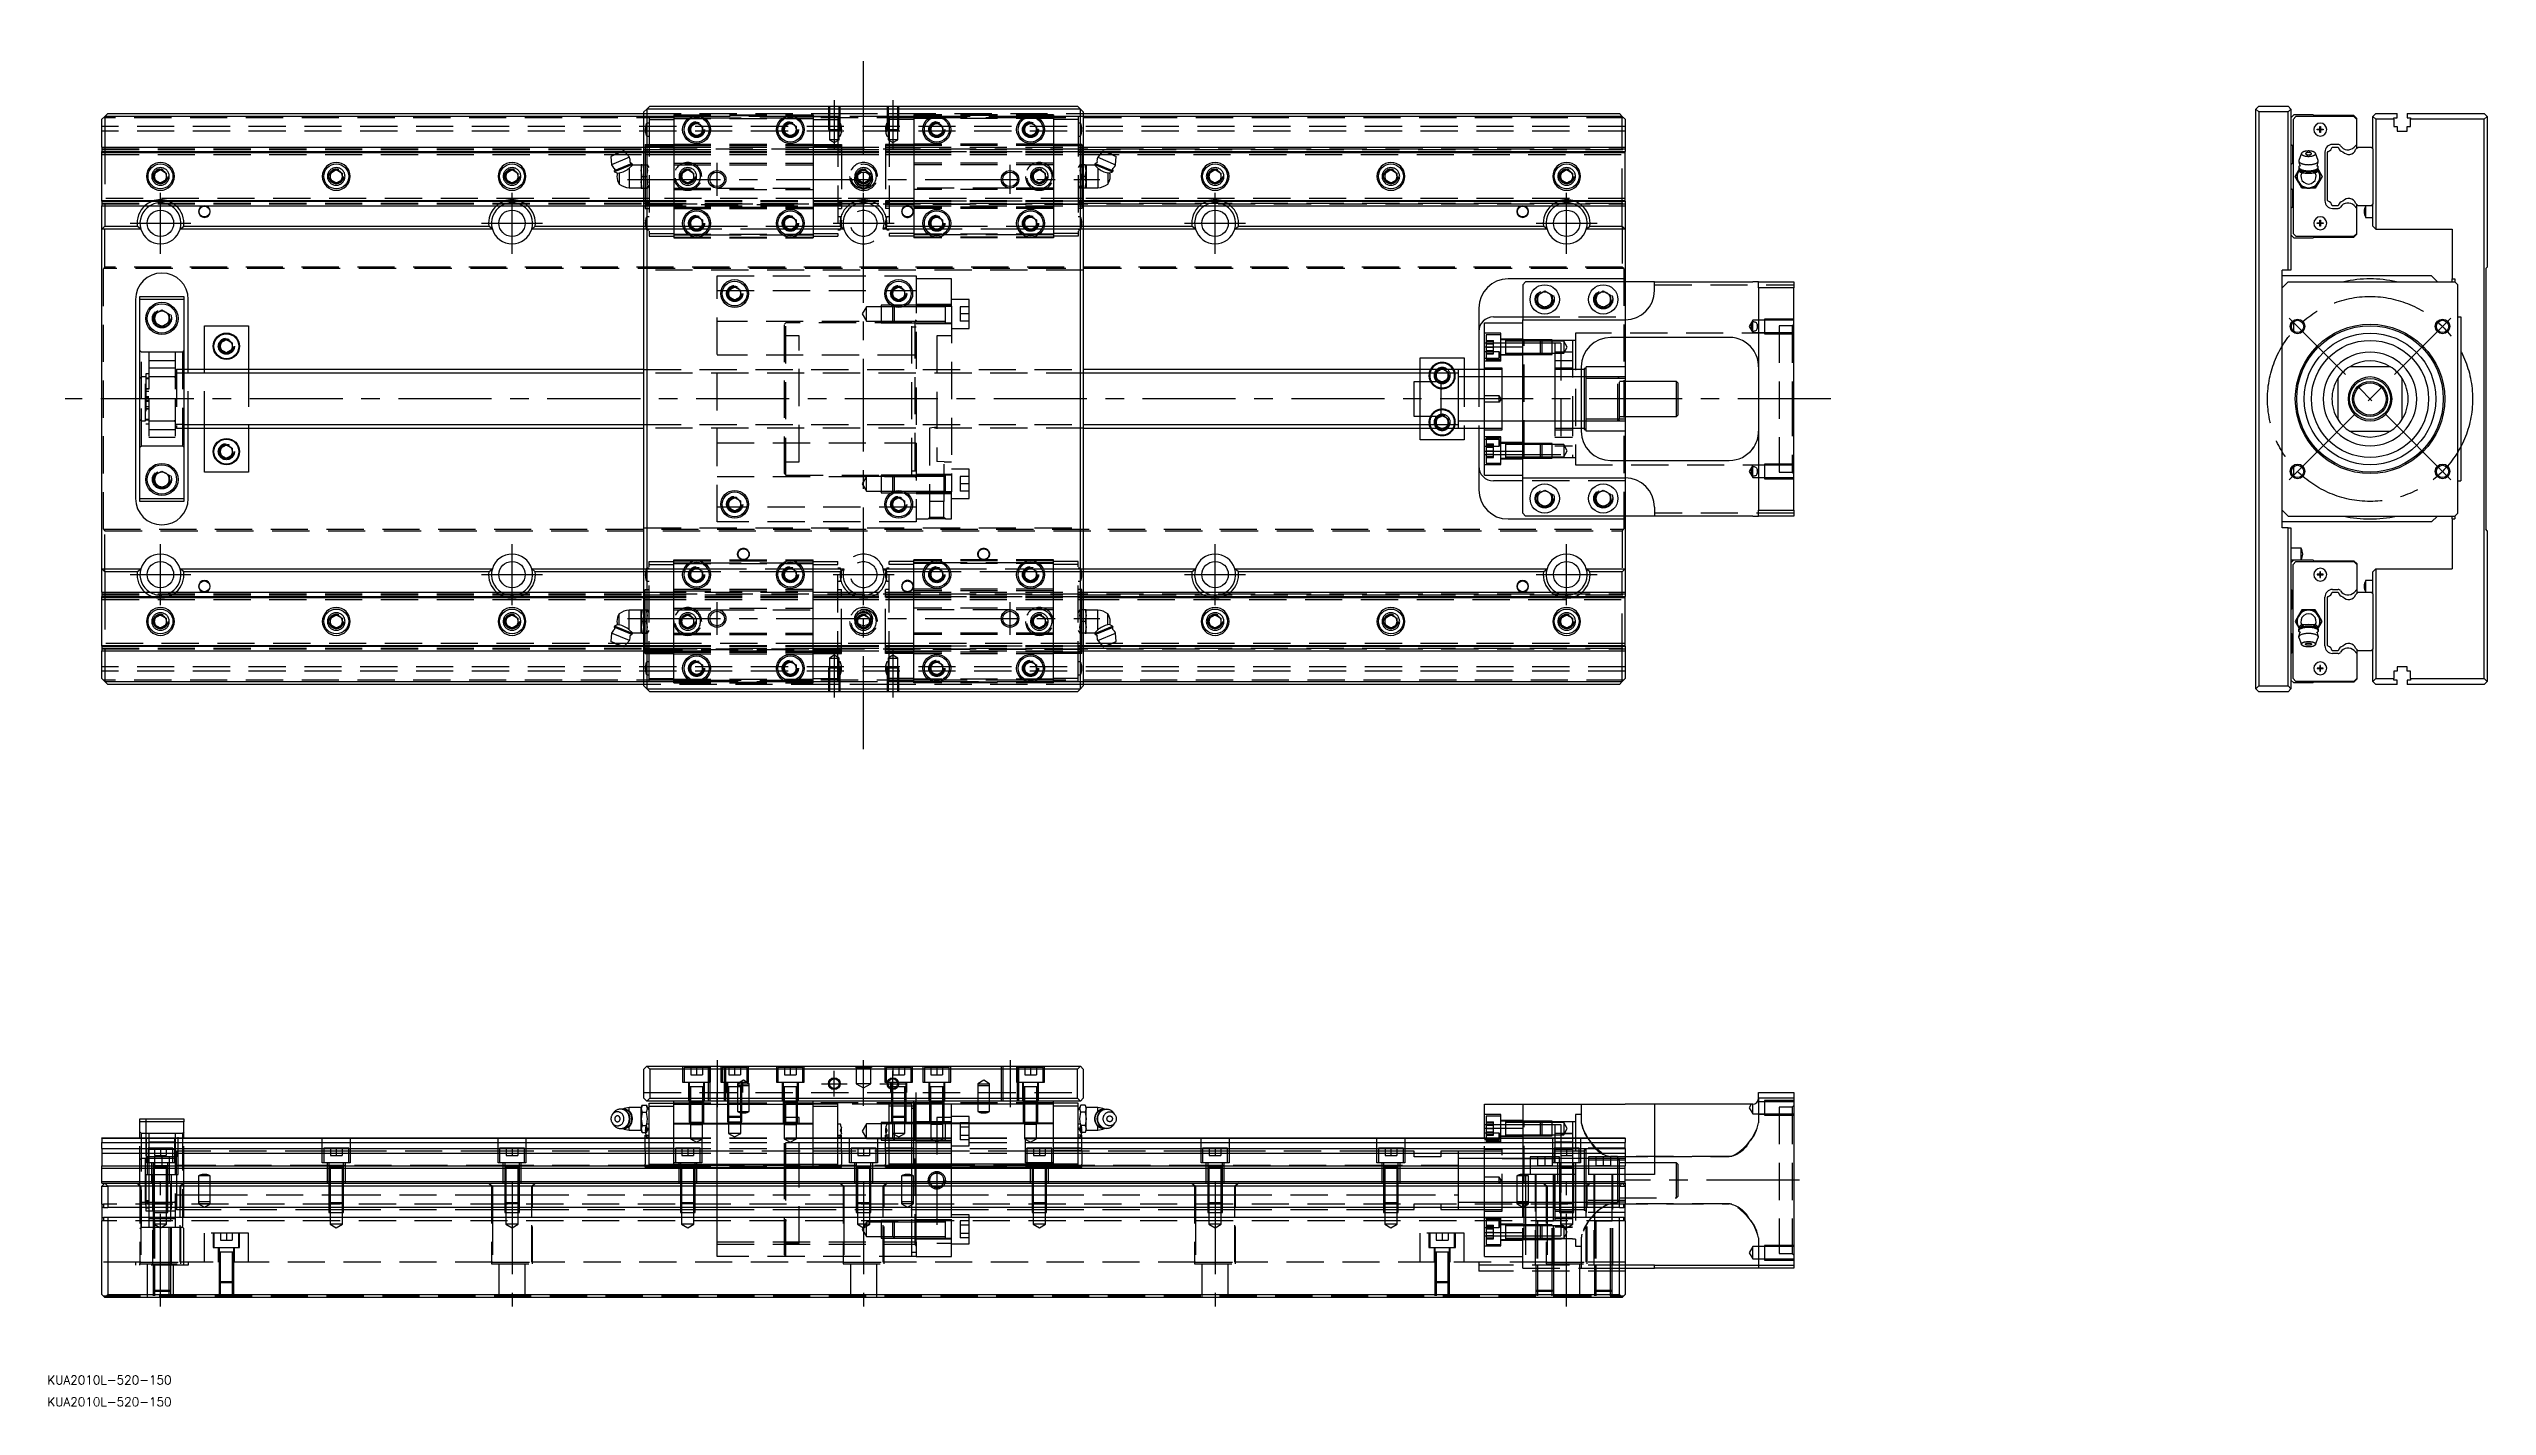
# Model space of a CAD drawing. Extents: x -18 to 814, y -344 to 120.
import ezdxf

# ---------------------------------------------------------------- set-up
doc = ezdxf.new("R2010")
doc.units = 0
doc.linetypes.add('CENTER', pattern=[50.8, 31.75, -6.35, 6.35, -6.35])
doc.linetypes.add('DASHED', pattern=[19.05, 12.7, -6.35])
doc.layers.get('0').update_dxf_attribs({"linetype": 'CONTINUOUS'})
doc.layers.add('CENTER', color=1, linetype='CENTER')
doc.styles.get("Standard").update_dxf_attribs({"font": 'txt.shx', "height": 3, "bigfont": 'bigfont.shx'})

# ---------------------------------------------------------------- blocks, each defined once
blk = doc.blocks.new('*U2')
at = {"color": 7, "linetype": 'CONTINUOUS'}
blk.add_text('KUA2010L-520-150', height=3, dxfattribs=at).set_placement((-18.64, -336.56))
blk = doc.blocks.new('*U3')
at = {"color": 7, "linetype": 'CONTINUOUS'}
blk.add_text('KUA2010L-520-150', height=3, dxfattribs=at).set_placement((-18.64, -344.02))

msp = doc.modelspace()

# ---------------------------------------------------------------- linework, layer by layer
at = {"color": 7, "linetype": 'CONTINUOUS'}
for p, q in [((186, 99), (187, 100)), ((187, 100), (333, 100)), ((333, 100), (334, 99)), ((736.24, 100), (735.24, 99)), ((736.24, 100), (746.23, 100)), ((747.24, 99), (746.23, 100)), ((1, 96.5), (0, 95.5)), ((0, 86), (0, 95.5)), ((2, 97.5), (1, 96.5)), ((1, 96.5), (1, 86)), ((185, 96.5), (1, 96.5)), ((2, 97.5), (185, 97.5)), ((185, 98), (186, 99)), ((185, -98), (185, 98)), ((334, 99), (186, 99)), ((186, 99), (186, -99)), ((201, 93.15), (203, 94.31)), ((201, 90.85), (201, 93.15)), ((203, 94.31), (205, 93.15)), ((205, 93.15), (205, 90.85)), ((233, 93.15), (235, 94.31)), ((233, 90.85), (233, 93.15)), ((235, 94.31), (237, 93.15)), ((237, 93.15), (237, 90.85)), ((283, 93.15), (285, 94.31)), ((283, 90.85), (283, 93.15)), ((285, 94.31), (287, 93.15)), ((287, 93.15), (287, 90.85)), ((315, 93.15), (317, 94.31)), ((315, 90.85), (315, 93.15)), ((317, 94.31), (319, 93.15)), ((319, 93.15), (319, 90.85)), ((334, 99), (335, 98)), ((334, -99), (334, 99)), ((335, 98), (335, -98)), ((335, 97.5), (518, 97.5)), ((519, 96.5), (335, 96.5)), ((519, 96.5), (518, 97.5)), ((519, 86), (519, 96.5)), ((520, 95.5), (519, 96.5)), ((520, 95.5), (520, 86)), ((735.24, -99), (735.24, 99)), ((735.24, 99), (736.24, 98)), ((746.23, 98), (736.24, 98)), ((736.24, 98), (736.24, -98)), ((746.23, 98), (747.24, 99)), ((746.23, 44), (746.23, 98)), ((747.24, 99), (747.24, 44)), ((748.23, 97), (747.24, 96)), ((748.94, 96.45), (747.94, 95.45)), ((747.94, 95.45), (747.94, 56.55)), ((754.74, 97), (748.23, 97)), ((768.74, 96.45), (748.94, 96.45)), ((754.99, 96.75), (754.74, 97)), ((768.74, 96.75), (754.99, 96.75)), ((756.24, 92.1), (757.13, 92.1)), ((756.24, 91.9), (756.24, 92.1)), ((757.13, 91.9), (756.24, 91.9)), ((757.13, 92.1), (757.13, 93)), ((757.13, 93), (757.33, 93)), ((757.13, 92.1), (757.23, 92)), ((757.13, 91.9), (757.23, 92)), ((757.13, 91), (757.13, 91.9)), ((757.33, 92.1), (757.23, 92)), ((757.33, 91.9), (757.23, 92)), ((757.33, 93), (757.33, 92.1)), ((757.33, 92.1), (758.23, 92.1)), ((758.23, 91.9), (757.33, 91.9)), ((757.33, 91.9), (757.33, 91)), ((758.23, 92.1), (758.23, 91.9)), ((769.74, 95.75), (768.74, 96.75)), ((769.74, 95.45), (768.74, 96.45)), ((769.74, 95.45), (769.74, 95.75)), ((769.74, 86.92), (769.74, 95.45)), ((775.23, 96.5), (776.23, 97.5)), ((775.23, 85.4), (775.23, 96.5)), ((776.23, 95.5), (775.23, 96.5)), ((776.23, 97.5), (783.53, 97.5)), ((782.38, 95.5), (776.23, 95.5)), ((776.23, 95.5), (776.23, 58)), ((782.38, 95.5), (782.38, 96)), ((782.38, 96), (783.53, 96)), ((782.38, 95.5), (782.38, 93)), ((782.38, 93), (783.53, 93)), ((783.53, 96), (783.53, 97.5)), ((783.53, 93), (783.53, 91.5)), ((786.93, 97.5), (813.23, 97.5)), ((786.93, 97.5), (786.93, 96)), ((786.93, 96), (788.08, 96)), ((786.93, 93), (788.08, 93)), ((786.93, 91.5), (786.93, 93)), ((788.08, 96), (788.08, 95.5)), ((788.08, 93), (788.08, 95.5)), ((813.23, 95.5), (788.08, 95.5)), ((813.23, 97.5), (814.23, 96.5)), ((814.23, 96.5), (813.23, 95.5)), ((813.23, -95.5), (813.23, 95.5)), ((814.23, 96.5), (814.23, 45)), ((0, 86), (0, 84.48)), ((0, 86), (185, 86)), ((0, 84.48), (177.73, 84.48)), ((0, 84.2), (0, 84.48)), ((0, 67.8), (0, 84.2)), ((0, 84.2), (177.05, 84.2)), ((178.2, 84.68), (173.77, 82.84)), ((180.07, 82.53), (178.2, 84.68)), ((178.37, 84.48), (185, 84.48)), ((178.62, 84.2), (185, 84.2)), ((203, 89.69), (201, 90.85)), ((205, 90.85), (203, 89.69)), ((235, 89.69), (233, 90.85)), ((237, 90.85), (235, 89.69)), ((285, 89.69), (283, 90.85)), ((287, 90.85), (285, 89.69)), ((317, 89.69), (315, 90.85)), ((319, 90.85), (317, 89.69)), ((335, 86), (520, 86)), ((335, 84.48), (341.63, 84.48)), ((335, 84.2), (341.38, 84.2)), ((341.8, 84.68), (339.93, 82.53)), ((341.8, 84.68), (346.23, 82.84)), ((342.27, 84.48), (520, 84.48)), ((342.95, 84.2), (520, 84.2)), ((520, 86), (520, 84.48)), ((520, 84.2), (520, 84.48)), ((520, 67.8), (520, 84.2)), ((747.24, 87), (747.74, 86.5)), ((747.74, 86.5), (747.74, 80.5)), ((750.86, 83.89), (749.97, 81.44)), ((750.86, 83.89), (750.84, 83.81)), ((750.84, 83.81), (750.84, 83.73)), ((750.84, 83.73), (750.85, 83.65)), ((750.85, 83.65), (750.88, 83.58)), ((750.89, 83.95), (750.86, 83.89)), ((750.88, 83.58), (750.93, 83.5)), ((750.93, 84.02), (750.89, 83.95)), ((750.98, 84.08), (750.93, 84.02)), ((750.93, 83.5), (751, 83.42)), ((751.05, 84.14), (750.98, 84.08)), ((751, 83.42), (751.08, 83.35)), ((751.12, 84.2), (751.05, 84.14)), ((751.08, 83.35), (751.18, 83.28)), ((751.21, 84.25), (751.12, 84.2)), ((751.18, 83.28), (751.3, 83.22)), ((751.31, 84.31), (751.21, 84.25)), ((751.42, 84.36), (751.31, 84.31)), ((751.53, 84.41), (751.42, 84.36)), ((751.66, 84.45), (751.53, 84.41)), ((751.79, 84.49), (751.66, 84.45)), ((751.93, 84.53), (751.79, 84.49)), ((752.08, 84.57), (751.93, 84.53)), ((752.24, 84.6), (752.08, 84.57)), ((752.39, 84.62), (752.24, 84.6)), ((752.25, 83.83), (752.24, 83.79)), ((752.24, 83.79), (752.24, 83.76)), ((752.24, 83.76), (752.24, 83.73)), ((752.24, 83.73), (752.25, 83.69)), ((752.27, 83.86), (752.25, 83.83)), ((752.25, 83.69), (752.27, 83.66)), ((752.3, 83.89), (752.27, 83.86)), ((752.27, 83.66), (752.3, 83.63)), ((752.33, 83.92), (752.3, 83.89)), ((752.3, 83.63), (752.33, 83.6)), ((752.37, 83.95), (752.33, 83.92)), ((752.33, 83.6), (752.37, 83.57)), ((752.42, 83.98), (752.37, 83.95)), ((752.37, 83.57), (752.42, 83.54)), ((752.56, 84.64), (752.39, 84.62)), ((752.47, 84.01), (752.42, 83.98)), ((752.42, 83.54), (752.47, 83.51)), ((752.53, 84.03), (752.47, 84.01)), ((752.47, 83.51), (752.53, 83.49)), ((752.59, 84.05), (752.53, 84.03)), ((752.53, 83.49), (752.59, 83.47)), ((752.72, 84.66), (752.56, 84.64)), ((752.66, 84.07), (752.59, 84.05)), ((752.59, 83.47), (752.66, 83.45)), ((752.74, 84.09), (752.66, 84.07)), ((752.66, 83.45), (752.74, 83.43)), ((752.89, 84.67), (752.72, 84.66)), ((752.81, 84.11), (752.74, 84.09)), ((752.74, 83.43), (752.81, 83.41)), ((752.89, 84.12), (752.81, 84.11)), ((752.81, 83.41), (752.89, 83.4)), ((753.06, 84.68), (752.89, 84.67)), ((752.98, 84.13), (752.89, 84.12)), ((752.89, 83.4), (752.98, 83.39)), ((753.06, 84.14), (752.98, 84.13)), ((752.98, 83.39), (753.06, 83.38)), ((753.23, 84.68), (753.06, 84.68)), ((753.15, 84.14), (753.06, 84.14)), ((753.06, 83.38), (753.15, 83.38)), ((753.23, 84.14), (753.15, 84.14)), ((753.15, 83.38), (753.23, 83.38)), ((753.41, 84.68), (753.23, 84.68)), ((753.32, 84.14), (753.23, 84.14)), ((753.23, 83.38), (753.32, 83.38)), ((753.41, 84.14), (753.32, 84.14)), ((753.32, 83.38), (753.41, 83.38)), ((753.58, 84.67), (753.41, 84.68)), ((753.49, 84.13), (753.41, 84.14)), ((753.41, 83.38), (753.49, 83.39)), ((753.58, 84.12), (753.49, 84.13)), ((753.49, 83.39), (753.58, 83.4)), ((753.75, 84.66), (753.58, 84.67)), ((753.66, 84.11), (753.58, 84.12)), ((753.58, 83.4), (753.66, 83.41)), ((753.73, 84.09), (753.66, 84.11)), ((753.66, 83.41), (753.73, 83.43)), ((753.81, 84.07), (753.73, 84.09)), ((753.73, 83.43), (753.81, 83.45)), ((753.91, 84.64), (753.75, 84.66)), ((753.88, 84.05), (753.81, 84.07)), ((753.81, 83.45), (753.88, 83.47)), ((753.94, 84.03), (753.88, 84.05)), ((753.88, 83.47), (753.94, 83.49)), ((754.08, 84.62), (753.91, 84.64)), ((754, 84.01), (753.94, 84.03)), ((753.94, 83.49), (754, 83.51)), ((754.05, 83.98), (754, 84.01)), ((754, 83.51), (754.05, 83.54)), ((754.1, 83.95), (754.05, 83.98)), ((754.05, 83.54), (754.1, 83.57)), ((754.23, 84.6), (754.08, 84.62)), ((754.14, 83.92), (754.1, 83.95)), ((754.1, 83.57), (754.14, 83.6)), ((754.17, 83.89), (754.14, 83.92)), ((754.14, 83.6), (754.17, 83.63)), ((754.2, 83.86), (754.17, 83.89)), ((754.17, 83.63), (754.2, 83.66)), ((754.22, 83.83), (754.2, 83.86)), ((754.2, 83.66), (754.22, 83.69)), ((754.23, 83.79), (754.22, 83.83)), ((754.22, 83.69), (754.23, 83.73)), ((754.39, 84.57), (754.23, 84.6)), ((754.23, 83.76), (754.23, 83.79)), ((754.23, 83.73), (754.23, 83.76)), ((754.54, 84.53), (754.39, 84.57)), ((754.68, 84.49), (754.54, 84.53)), ((754.81, 84.45), (754.68, 84.49)), ((754.94, 84.41), (754.81, 84.45)), ((755.05, 84.36), (754.94, 84.41)), ((755.16, 84.31), (755.05, 84.36)), ((755.26, 84.25), (755.16, 84.31)), ((755.17, 83.22), (755.29, 83.28)), ((755.35, 84.2), (755.26, 84.25)), ((755.29, 83.28), (755.39, 83.35)), ((755.42, 84.14), (755.35, 84.2)), ((755.39, 83.35), (755.47, 83.42)), ((755.49, 84.08), (755.42, 84.14)), ((755.47, 83.42), (755.54, 83.5)), ((755.54, 84.02), (755.49, 84.08)), ((755.58, 83.95), (755.54, 84.02)), ((755.54, 83.5), (755.59, 83.58)), ((755.61, 83.89), (755.58, 83.95)), ((755.59, 83.58), (755.62, 83.65)), ((755.63, 83.81), (755.61, 83.89)), ((756.5, 81.44), (755.61, 83.89)), ((755.62, 83.65), (755.63, 83.73)), ((755.63, 83.73), (755.63, 83.81)), ((757.33, 91), (757.13, 91)), ((758.81, 84.33), (758.81, 67.67)), ((759.73, 84.2), (759.9, 84.48)), ((759.73, 67.8), (759.73, 84.2)), ((761.3, 86), (763.37, 86)), ((763.32, 86.93), (761.41, 86.93)), ((769.74, 86.92), (768.77, 85.95)), ((769.29, 85.15), (769.74, 85.6)), ((769.74, 85.6), (769.74, 86.92)), ((769.74, 85.6), (770.14, 86)), ((770.14, 86), (774.64, 86)), ((774.64, 86), (775.23, 85.4)), ((775.23, 85.4), (775.23, 66.6)), ((783.53, 91.5), (786.93, 91.5)), ((18, 77.15), (20, 78.31)), ((18, 74.85), (18, 77.15)), ((20, 78.31), (22, 77.15)), ((22, 77.15), (22, 74.85)), ((78, 77.15), (80, 78.31)), ((78, 74.85), (78, 77.15)), ((80, 78.31), (82, 77.15)), ((82, 77.15), (82, 74.85)), ((138, 77.15), (140, 78.31)), ((138, 74.85), (138, 77.15)), ((140, 78.31), (142, 77.15)), ((142, 77.15), (142, 74.85)), ((173.77, 82.84), (173.97, 80)), ((180.07, 82.53), (173.97, 80)), ((180.93, 80.45), (174.83, 77.93)), ((175.04, 78.44), (174.83, 77.93)), ((174.83, 77.93), (174.98, 77.56)), ((181.08, 80.08), (174.98, 77.56)), ((174.98, 77.56), (176.1, 77.09)), ((175.94, 77.07), (176.6, 77.18)), ((176.6, 77.18), (176.6, 73.4)), ((180.04, 78.83), (181.08, 79.85)), ((180.04, 78.83), (180.04, 72.15)), ((180.93, 80.45), (180.42, 80.66)), ((180.9, 79.64), (181.08, 80.08)), ((181.08, 80.08), (180.93, 80.45)), ((184.04, 79.85), (181.08, 79.85)), ((184.4, 80), (184.04, 80)), ((184.04, 80), (184.04, 78)), ((184.04, 78), (184.4, 80)), ((184.04, 78), (184.04, 74)), ((184.4, 76), (184.04, 78)), ((184.04, 74), (184.4, 76)), ((184.4, 80), (185, 80)), ((184.4, 76), (185, 76)), ((335.6, 80), (335, 80)), ((335.6, 76), (335, 76)), ((335.6, 80), (335.96, 80)), ((335.96, 78), (335.6, 80)), ((335.6, 76), (335.96, 78)), ((335.96, 74), (335.6, 76)), ((335.96, 80), (335.96, 78)), ((338.92, 79.85), (335.96, 79.85)), ((335.96, 78), (335.96, 74)), ((339.07, 80.45), (338.92, 80.08)), ((338.92, 80.08), (339.1, 79.64)), ((338.92, 80.08), (345.02, 77.56)), ((339.96, 78.83), (338.92, 79.85)), ((339.58, 80.66), (339.07, 80.45)), ((339.07, 80.45), (345.17, 77.93)), ((339.93, 82.53), (346.03, 80)), ((339.96, 78.83), (339.96, 72.15)), ((344.06, 77.07), (343.4, 77.18)), ((343.4, 77.18), (343.4, 73.4)), ((343.9, 77.09), (345.02, 77.56)), ((345.17, 77.93), (344.96, 78.44)), ((345.02, 77.56), (345.17, 77.93)), ((346.03, 80), (346.23, 82.84)), ((378, 77.15), (380, 78.31)), ((378, 74.85), (378, 77.15)), ((380, 78.31), (382, 77.15)), ((382, 77.15), (382, 74.85)), ((438, 77.15), (440, 78.31)), ((438, 74.85), (438, 77.15)), ((440, 78.31), (442, 77.15)), ((442, 77.15), (442, 74.85)), ((498, 77.15), (500, 78.31)), ((498, 74.85), (498, 77.15)), ((500, 78.31), (502, 77.15)), ((502, 77.15), (502, 74.85)), ((747.74, 80.5), (747.24, 80)), ((748.62, 76), (749.77, 78)), ((749.77, 74), (748.62, 76)), ((749.77, 78), (750.05, 78.49)), ((749.97, 81.44), (749.93, 81.27)), ((749.93, 81.27), (749.95, 81.17)), ((749.95, 79.33), (749.94, 79.26)), ((749.94, 79.26), (749.93, 79.19)), ((749.93, 79.19), (749.95, 79.09)), ((749.93, 79.19), (749.93, 78.82)), ((749.93, 78.82), (749.94, 78.75)), ((749.94, 78.75), (749.95, 78.69)), ((749.95, 81.17), (749.98, 81.07)), ((749.98, 79.39), (749.95, 79.33)), ((749.95, 79.09), (749.98, 78.99)), ((749.95, 78.69), (749.98, 78.62)), ((749.98, 81.07), (750.03, 80.97)), ((750.01, 79.46), (749.98, 79.39)), ((749.98, 78.99), (750.03, 78.9)), ((749.98, 78.62), (750.01, 78.55)), ((750.05, 79.52), (750.01, 79.46)), ((750.01, 78.55), (750.05, 78.49)), ((750.03, 80.97), (750.1, 80.88)), ((750.03, 78.9), (750.1, 78.8)), ((750.1, 79.59), (750.05, 79.52)), ((750.05, 78.49), (750.1, 78.42)), ((750.1, 80.88), (750.19, 80.78)), ((750.16, 79.65), (750.1, 79.59)), ((750.1, 78.8), (750.19, 78.71)), ((750.1, 78.42), (750.16, 78.36)), ((750.15, 77.98), (750.16, 78.05)), ((750.15, 77.91), (750.15, 77.98)), ((750.15, 77.84), (750.15, 77.91)), ((750.16, 77.78), (750.15, 77.84)), ((750.23, 79.71), (750.16, 79.65)), ((750.16, 78.36), (750.23, 78.3)), ((750.16, 78.05), (750.17, 78.12)), ((750.18, 77.72), (750.16, 77.78)), ((750.17, 78.12), (750.2, 78.2)), ((750.2, 77.66), (750.18, 77.72)), ((750.19, 80.78), (750.29, 80.69)), ((750.19, 78.71), (750.29, 78.62)), ((750.2, 78.2), (750.23, 78.27)), ((750.23, 77.61), (750.2, 77.66)), ((750.3, 79.77), (750.23, 79.71)), ((750.23, 78.3), (750.35, 78.21)), ((750.23, 78.3), (751.23, 77.46)), ((750.23, 78.27), (750.23, 78.29)), ((750.27, 77.55), (750.23, 77.61)), ((750.31, 77.5), (750.27, 77.55)), ((750.29, 80.69), (750.42, 80.61)), ((750.29, 78.62), (750.42, 78.53)), ((750.36, 77.46), (750.31, 77.5)), ((750.35, 78.21), (750.49, 78.12)), ((750.41, 77.41), (750.36, 77.46)), ((750.48, 77.36), (750.41, 77.41)), ((750.42, 80.61), (750.57, 80.52)), ((750.42, 78.53), (750.57, 78.45)), ((750.56, 77.32), (750.48, 77.36)), ((750.49, 78.12), (750.65, 78.03)), ((750.64, 77.28), (750.56, 77.32)), ((750.57, 80.52), (750.73, 80.45)), ((750.57, 78.45), (750.73, 78.37)), ((750.73, 77.24), (750.64, 77.28)), ((750.65, 78.03), (750.83, 77.96)), ((750.73, 80.45), (750.9, 80.37)), ((750.73, 78.37), (750.9, 78.3)), ((750.82, 77.21), (750.73, 77.24)), ((750.92, 77.18), (750.82, 77.21)), ((750.83, 77.96), (751.02, 77.88)), ((750.9, 80.37), (751.09, 80.31)), ((750.9, 78.3), (751.09, 78.23)), ((751.02, 77.88), (751.23, 77.82)), ((751.09, 80.31), (751.3, 80.24)), ((751.09, 78.23), (751.3, 78.17)), ((751.23, 77.82), (751.45, 77.76)), ((751.39, 77.35), (751.23, 77.46)), ((751.3, 83.22), (751.42, 83.16)), ((751.3, 80.24), (751.51, 80.19)), ((751.3, 78.17), (751.51, 78.11)), ((751.59, 77.27), (751.39, 77.35)), ((751.42, 83.16), (751.57, 83.1)), ((751.45, 77.76), (751.68, 77.71)), ((751.51, 80.19), (751.74, 80.14)), ((751.51, 78.11), (751.74, 78.07)), ((751.57, 83.1), (751.72, 83.05)), ((751.68, 77.71), (751.92, 77.66)), ((751.72, 83.05), (751.88, 83)), ((751.74, 80.14), (751.97, 80.1)), ((751.74, 78.07), (751.97, 78.02)), ((751.88, 83), (752.06, 82.96)), ((751.92, 77.66), (752.18, 77.63)), ((751.97, 80.1), (752.22, 80.07)), ((751.97, 78.02), (752.22, 77.99)), ((752.06, 82.96), (752.24, 82.92)), ((752.18, 77.63), (752.43, 77.6)), ((752.22, 80.07), (752.46, 80.04)), ((752.22, 77.99), (752.46, 77.96)), ((752.24, 82.92), (752.43, 82.9)), ((752.43, 82.9), (752.63, 82.87)), ((752.43, 77.6), (752.7, 77.58)), ((752.46, 80.04), (752.72, 80.02)), ((752.46, 77.96), (752.72, 77.94)), ((752.63, 82.87), (752.83, 82.86)), ((752.7, 77.58), (752.97, 77.56)), ((752.72, 80.02), (752.98, 80.01)), ((752.72, 77.94), (752.98, 77.93)), ((752.83, 82.86), (753.03, 82.85)), ((752.97, 77.56), (753.23, 77.56)), ((752.98, 80.01), (753.23, 80)), ((752.98, 77.93), (753.23, 77.93)), ((753.03, 82.85), (753.23, 82.84)), ((753.23, 82.84), (753.44, 82.85)), ((753.23, 77.93), (753.49, 77.93)), ((753.23, 77.56), (753.5, 77.56)), ((753.23, 80), (753.49, 80.01)), ((753.44, 82.85), (753.64, 82.86)), ((753.49, 80.01), (753.75, 80.02)), ((753.49, 77.93), (753.75, 77.94)), ((753.5, 77.56), (753.77, 77.58)), ((753.64, 82.86), (753.84, 82.87)), ((753.75, 80.02), (754.01, 80.04)), ((753.75, 77.94), (754.01, 77.96)), ((753.77, 77.58), (754.04, 77.6)), ((753.84, 82.87), (754.04, 82.9)), ((754.01, 80.04), (754.25, 80.07)), ((754.01, 77.96), (754.25, 77.99)), ((754.04, 82.9), (754.23, 82.92)), ((754.04, 77.6), (754.29, 77.63)), ((754.23, 82.92), (754.41, 82.96)), ((754.25, 80.07), (754.5, 80.1)), ((754.25, 77.99), (754.5, 78.02)), ((754.29, 77.63), (754.55, 77.66)), ((754.41, 82.96), (754.59, 83)), ((754.5, 80.1), (754.73, 80.14)), ((754.5, 78.02), (754.73, 78.07)), ((754.55, 77.66), (754.79, 77.71)), ((754.59, 83), (754.75, 83.05)), ((754.73, 80.14), (754.96, 80.19)), ((754.73, 78.07), (754.96, 78.11)), ((754.75, 83.05), (754.9, 83.1)), ((754.79, 77.71), (755.02, 77.76)), ((755.02, 77.32), (754.8, 77.25)), ((754.9, 83.1), (755.05, 83.16)), ((754.96, 80.19), (755.17, 80.24)), ((754.96, 78.11), (755.17, 78.17)), ((755.02, 77.76), (755.24, 77.82)), ((755.24, 77.46), (755.02, 77.32)), ((755.05, 83.16), (755.17, 83.22)), ((755.17, 80.24), (755.38, 80.31)), ((755.17, 78.17), (755.38, 78.23)), ((755.24, 77.46), (756.24, 78.3)), ((755.24, 77.82), (755.45, 77.88)), ((755.38, 80.31), (755.57, 80.37)), ((755.38, 78.23), (755.57, 78.3)), ((755.45, 77.88), (755.64, 77.96)), ((755.65, 77.21), (755.55, 77.18)), ((755.57, 80.37), (755.74, 80.45)), ((755.57, 78.3), (755.74, 78.37)), ((755.64, 77.96), (755.82, 78.03)), ((755.74, 77.24), (755.65, 77.21)), ((755.74, 80.45), (755.9, 80.52)), ((755.74, 78.37), (755.9, 78.45)), ((755.83, 77.28), (755.74, 77.24)), ((755.82, 78.03), (755.98, 78.12)), ((755.91, 77.32), (755.83, 77.28)), ((755.9, 80.52), (756.05, 80.61)), ((755.9, 78.45), (756.05, 78.53)), ((755.99, 77.36), (755.91, 77.32)), ((755.98, 78.12), (756.12, 78.21)), ((756.06, 77.41), (755.99, 77.36)), ((756.05, 80.61), (756.18, 80.69)), ((756.05, 78.53), (756.18, 78.62)), ((756.11, 77.46), (756.06, 77.41)), ((756.16, 77.5), (756.11, 77.46)), ((756.12, 78.21), (756.24, 78.3)), ((756.2, 77.55), (756.16, 77.5)), ((756.24, 79.71), (756.17, 79.77)), ((756.18, 80.69), (756.28, 80.78)), ((756.18, 78.62), (756.28, 78.71)), ((756.24, 77.61), (756.2, 77.55)), ((756.31, 79.65), (756.24, 79.71)), ((756.24, 78.3), (756.31, 78.36)), ((756.24, 78.29), (756.24, 78.27)), ((756.24, 78.27), (756.27, 78.2)), ((756.27, 77.66), (756.24, 77.61)), ((756.27, 78.2), (756.3, 78.12)), ((756.29, 77.72), (756.27, 77.66)), ((756.28, 80.78), (756.37, 80.88)), ((756.28, 78.71), (756.37, 78.8)), ((756.31, 77.78), (756.29, 77.72)), ((756.3, 78.12), (756.31, 78.05)), ((756.37, 79.59), (756.31, 79.65)), ((756.31, 78.36), (756.37, 78.42)), ((756.31, 78.05), (756.32, 77.98)), ((756.32, 77.84), (756.31, 77.78)), ((756.32, 77.98), (756.32, 77.91)), ((756.32, 77.91), (756.32, 77.84)), ((756.37, 80.88), (756.44, 80.97)), ((756.42, 79.52), (756.37, 79.59)), ((756.37, 78.8), (756.44, 78.9)), ((756.37, 78.42), (756.42, 78.49)), ((756.46, 79.46), (756.42, 79.52)), ((756.42, 78.49), (756.46, 78.55)), ((756.42, 78.49), (756.7, 78)), ((756.44, 80.97), (756.49, 81.07)), ((756.44, 78.9), (756.49, 78.99)), ((756.49, 79.39), (756.46, 79.46)), ((756.46, 78.55), (756.49, 78.62)), ((756.49, 81.07), (756.52, 81.17)), ((756.52, 79.33), (756.49, 79.39)), ((756.49, 78.99), (756.52, 79.09)), ((756.49, 78.62), (756.52, 78.69)), ((756.53, 81.27), (756.5, 81.44)), ((756.52, 81.17), (756.53, 81.27)), ((756.53, 79.26), (756.52, 79.33)), ((756.52, 79.09), (756.53, 79.19)), ((756.52, 78.69), (756.53, 78.75)), ((756.53, 79.19), (756.53, 79.26)), ((756.53, 78.82), (756.53, 79.19)), ((756.53, 78.75), (756.53, 78.82)), ((756.7, 78), (757.85, 76)), ((757.85, 76), (756.7, 74)), ((0, 67.8), (185, 67.8)), ((0, 67.52), (0, 67.8)), ((0, 67.52), (0, 66)), ((0, 67.52), (185, 67.52)), ((20, 73.69), (18, 74.85)), ((22, 74.85), (20, 73.69)), ((80, 73.69), (78, 74.85)), ((82, 74.85), (80, 73.69)), ((140, 73.69), (138, 74.85)), ((142, 74.85), (140, 73.69)), ((180.04, 72.15), (184.04, 72.15)), ((184.04, 74), (184.04, 72)), ((184.4, 72), (184.04, 74)), ((184.04, 72), (184.4, 72)), ((184.4, 72), (185, 72)), ((335.6, 72), (335, 72)), ((335, 67.8), (520, 67.8)), ((335, 67.52), (520, 67.52)), ((335.6, 72), (335.96, 74)), ((335.96, 72), (335.6, 72)), ((335.96, 74), (335.96, 72)), ((335.96, 72.15), (339.96, 72.15)), ((380, 73.69), (378, 74.85)), ((382, 74.85), (380, 73.69)), ((440, 73.69), (438, 74.85)), ((442, 74.85), (440, 73.69)), ((500, 73.69), (498, 74.85)), ((502, 74.85), (500, 73.69)), ((520, 67.52), (520, 67.8)), ((520, 67.52), (520, 66)), ((747.24, 72), (747.74, 71.5)), ((747.74, 71.5), (747.74, 65.5)), ((750.93, 72), (749.77, 74)), ((753.23, 72), (750.93, 72)), ((755.54, 72), (753.23, 72)), ((756.7, 74), (755.54, 72)), ((759.9, 67.52), (759.73, 67.8)), ((770.14, 66), (769.29, 66.85)), ((775.23, 66.6), (774.64, 66)), ((775.23, 59), (775.23, 66.6)), ((0, 58), (0, 66)), ((0, 66), (185, 66)), ((0, 58), (1, 59)), ((1, 66), (1, 59)), ((1, 59), (12.06, 59)), ((13.29, 58), (12.06, 59)), ((26.71, 58), (27.94, 59)), ((27.94, 59), (132.06, 59)), ((133.29, 58), (132.06, 59)), ((146.71, 58), (147.94, 59)), ((147.94, 59), (185, 59)), ((201, 61.15), (203, 62.31)), ((201, 58.85), (201, 61.15)), ((203, 57.69), (201, 58.85)), ((203, 62.31), (205, 61.15)), ((205, 58.85), (203, 57.69)), ((205, 61.15), (205, 58.85)), ((233, 61.15), (235, 62.31)), ((233, 58.85), (233, 61.15)), ((235, 57.69), (233, 58.85)), ((235, 62.31), (237, 61.15)), ((237, 58.85), (235, 57.69)), ((237, 61.15), (237, 58.85)), ((283, 61.15), (285, 62.31)), ((283, 58.85), (283, 61.15)), ((285, 57.69), (283, 58.85)), ((285, 62.31), (287, 61.15)), ((287, 58.85), (285, 57.69)), ((287, 61.15), (287, 58.85)), ((315, 61.15), (317, 62.31)), ((315, 58.85), (315, 61.15)), ((317, 57.69), (315, 58.85)), ((317, 62.31), (319, 61.15)), ((319, 58.85), (317, 57.69)), ((319, 61.15), (319, 58.85)), ((335, 66), (520, 66)), ((335, 59), (372.06, 59)), ((373.29, 58), (372.06, 59)), ((386.71, 58), (387.94, 59)), ((387.94, 59), (492.06, 59)), ((493.29, 58), (492.06, 59)), ((506.71, 58), (507.94, 59)), ((507.94, 59), (519, 59)), ((519, 59), (519, 66)), ((519, 59), (520, 58)), ((520, 66), (520, 58)), ((747.74, 65.5), (747.24, 65)), ((756.24, 60.1), (757.13, 60.1)), ((756.24, 59.9), (756.24, 60.1)), ((757.13, 59.9), (756.24, 59.9)), ((757.13, 60.1), (757.13, 61)), ((757.13, 61), (757.33, 61)), ((757.13, 60.1), (757.23, 60)), ((757.13, 59.9), (757.23, 60)), ((757.13, 59), (757.13, 59.9)), ((757.33, 59), (757.13, 59)), ((757.33, 60.1), (757.23, 60)), ((757.33, 59.9), (757.23, 60)), ((757.33, 61), (757.33, 60.1)), ((757.33, 60.1), (758.23, 60.1)), ((758.23, 59.9), (757.33, 59.9)), ((757.33, 59.9), (757.33, 59)), ((758.23, 60.1), (758.23, 59.9)), ((763.37, 66), (761.3, 66)), ((761.41, 65.07), (763.32, 65.07)), ((768.77, 66.05), (769.74, 65.08)), ((769.74, 65.08), (769.74, 66.4)), ((769.74, 56.55), (769.74, 65.08)), ((774.64, 66), (770.14, 66)), ((772.23, 64.06), (772.23, 63.94)), ((772.73, 66), (772.73, 62)), ((772.73, 62), (775.23, 62)), ((775.23, 66), (774.64, 66)), ((775.23, 59), (776.23, 58)), ((0, -58), (0, 58)), ((13.29, 58), (0, 58)), ((133.29, 58), (26.71, 58)), ((185, 58), (146.71, 58)), ((373.29, 58), (335, 58)), ((493.29, 58), (386.71, 58)), ((520, 58), (506.71, 58)), ((520, 58), (520, 41)), ((747.24, 56), (748.23, 55)), ((747.94, 56.55), (748.94, 55.55)), ((748.23, 55), (754.74, 55)), ((748.94, 55.55), (768.74, 55.55)), ((754.74, 55), (754.99, 55.25)), ((754.99, 55.25), (768.74, 55.25)), ((768.74, 55.55), (769.74, 56.55)), ((768.74, 55.25), (769.74, 56.25)), ((769.74, 56.25), (769.74, 56.55)), ((776.23, 58), (802.23, 58)), ((802.23, 58), (802.23, 41)), ((744.23, 38), (744.23, 44)), ((746.23, 44), (744.23, 44)), ((795.24, 42), (744.23, 42)), ((747.24, 44), (746.23, 44)), ((797.24, 40), (795.24, 42)), ((813.73, 44.5), (814.23, 45)), ((813.73, 44.5), (813.73, -44.5)), ((11.5, 34), (11.5, -34)), ((13, 34), (13, 35)), ((13, 35), (28, 35)), ((28, 34), (13, 34)), ((13, -34), (13, 34)), ((28, 35), (28, 34)), ((28, 34), (28, -34)), ((29.5, 10), (29.5, 34)), ((214, 37.15), (216, 38.31)), ((214, 34.85), (214, 37.15)), ((216, 33.69), (214, 34.85)), ((216, 38.31), (218, 37.15)), ((218, 34.85), (216, 33.69)), ((218, 37.15), (218, 34.85)), ((270, 37.15), (272, 38.31)), ((270, 34.85), (270, 37.15)), ((272, 33.69), (270, 34.85)), ((272, 38.31), (274, 37.15)), ((274, 34.85), (272, 33.69)), ((274, 37.15), (274, 34.85)), ((520, 41), (480, 41)), ((486, 40), (485, 39)), ((485, 39), (485, 27)), ((530, 40), (486, 40)), ((490, 35.44), (492.5, 36.89)), ((490, 32.56), (490, 35.44)), ((492.5, 36.89), (495, 35.44)), ((495, 35.44), (495, 32.56)), ((510, 35.44), (512.5, 36.89)), ((510, 32.56), (510, 35.44)), ((512.5, 36.89), (515, 35.44)), ((515, 35.44), (515, 32.56)), ((520, 41), (520, 40)), ((530, 40), (563.5, 40)), ((530, 37), (530, 40)), ((565.5, 40), (563.5, 40)), ((565.5, 40), (577.5, 40)), ((565.5, 38), (565.5, 40)), ((577.5, 38), (565.5, 38)), ((565.5, 38), (565.5, -38)), ((577.5, 40), (577.5, 38)), ((577.5, -38), (577.5, 38)), ((746.23, 40), (744.23, 38)), ((744.23, -38), (744.23, 38)), ((746.23, 40), (803.23, 40)), ((802.23, 40), (802.23, 41)), ((802.23, 41), (803.23, 41)), ((803.23, 41), (803.23, 40)), ((804.23, 39), (803.23, 40)), ((804.23, -39), (804.23, 39)), ((18, 28.94), (20.5, 30.39)), ((18, 26.06), (18, 28.94)), ((20.5, 24.61), (18, 26.06)), ((20.5, 30.39), (23, 28.94)), ((23, 26.06), (20.5, 24.61)), ((23, 28.94), (23, 26.06)), ((35, 10), (35, 25)), ((35, 25), (50, 25)), ((50, 25), (50, 10)), ((470, 31), (470, 10)), ((472, 26), (485, 26)), ((472, 17.78), (472, 26)), ((475, 28), (485, 28)), ((485, 27), (520, 27)), ((485, 17.78), (485, 27)), ((492.5, 31.11), (490, 32.56)), ((495, 32.56), (492.5, 31.11)), ((512.5, 31.11), (510, 32.56)), ((515, 32.56), (512.5, 31.11)), ((563.03, 25.03), (563.11, 25.42)), ((563.11, 25.42), (563.23, 25.8)), ((563.23, 25.8), (563.38, 26.17)), ((563.38, 26.17), (563.5, 26.44)), ((563.5, 26.44), (563.76, 26.42)), ((563.5, 23.06), (563.5, 26.44)), ((563.76, 26.42), (564.01, 26.38)), ((564.01, 26.38), (564.25, 26.32)), ((564.25, 26.32), (564.47, 26.21)), ((564.47, 26.21), (564.66, 26.09)), ((564.66, 26.09), (564.81, 25.92)), ((564.81, 25.92), (564.93, 25.74)), ((564.93, 25.74), (565.02, 25.53)), ((565.02, 25.53), (565.08, 25.3)), ((748.23, 23.06), (748.23, 26.44)), ((804.23, 28), (805.23, 28)), ((805.23, 28), (805.23, -28)), ((40.5, 19.15), (42.5, 20.31)), ((40.5, 16.85), (40.5, 19.15)), ((42.5, 15.69), (40.5, 16.85)), ((42.5, 20.31), (44.5, 19.15)), ((44.5, 16.85), (42.5, 15.69)), ((44.5, 19.15), (44.5, 16.85)), ((472, 17.78), (485, 17.78)), ((472, -17.78), (472, 17.78)), ((485, -17.78), (485, 17.78)), ((485, -17.78), (485, 17.78)), ((555.5, 21), (515, 21)), ((520, 21), (520, 11)), ((563.58, 23.06), (563.5, 23.06)), ((563.82, 23.08), (563.58, 23.06)), ((564.03, 23.12), (563.82, 23.08)), ((564.26, 23.18), (564.03, 23.12)), ((564.46, 23.28), (564.26, 23.18)), ((564.65, 23.41), (564.46, 23.28)), ((564.81, 23.57), (564.65, 23.41)), ((564.94, 23.78), (564.81, 23.57)), ((565.04, 24.02), (564.94, 23.78)), ((185, 10), (28, 10)), ((463, 10), (335, 10)), ((450, 14), (465, 14)), ((450, 10), (450, 14)), ((456.96, 10), (457.5, 10.31)), ((457.5, 10.31), (458.04, 10)), ((472, 10), (463, 10)), ((463, 10), (463, -10)), ((463, 10), (463, -10)), ((465, 14), (465, 10)), ((505, 11), (505, -11)), ((506, 10), (505, 10)), ((506.31, 10.37), (506, 10.37)), ((506, 10.37), (506, 0)), ((506.63, 6.93), (506.63, 11)), ((520, 11), (506.63, 11)), ((520, 11), (520, 6.93)), ((781.16, 11), (767.31, 11)), ((448, -6), (448, 6)), ((448, 6), (457, 6)), ((457, 6), (457, -6)), ((506, 0), (506, -10.38)), ((506.63, -6.93), (506.63, 6.93)), ((520, 6.93), (506.63, 6.93)), ((520, 6.93), (520, -6.93)), ((537.5, 6), (520, 6)), ((538, 5.5), (537.5, 6)), ((537.5, -6), (537.5, 6)), ((538, 5.5), (538, -5.5)), ((763.23, 6.93), (763.23, -6.93)), ((785.23, -6.93), (785.23, 6.93)), ((457, -6), (448, -6)), ((506.63, -11), (506.63, -6.93)), ((520, -6.93), (506.63, -6.93)), ((520, -6), (537.5, -6)), ((520, -6.93), (520, -11)), ((537.5, -6), (538, -5.5)), ((28, -10), (185, -10)), ((29.5, -34), (29.5, -10)), ((35, -25), (35, -10)), ((40.5, -16.85), (42.5, -15.69)), ((42.5, -15.69), (44.5, -16.85)), ((50, -10), (50, -25)), ((335, -10), (463, -10)), ((450, -14), (450, -10)), ((465, -14), (450, -14)), ((457.5, -10.31), (456.96, -10)), ((458.04, -10), (457.5, -10.31)), ((463, -10), (472, -10)), ((465, -10), (465, -14)), ((470, -10), (470, -31)), ((505, -10), (506, -10)), ((506, -10.38), (506.31, -10.38)), ((520, -11), (506.63, -11)), ((520, -11), (520, -21)), ((767.31, -11), (781.16, -11)), ((18, -26.06), (20.5, -24.61)), ((20.5, -24.61), (23, -26.06)), ((40.5, -19.15), (40.5, -16.85)), ((42.5, -20.31), (40.5, -19.15)), ((44.5, -19.15), (42.5, -20.31)), ((44.5, -16.85), (44.5, -19.15)), ((472, -26), (472, -17.78)), ((472, -17.78), (485, -17.78)), ((485, -27), (485, -17.78)), ((515, -21), (555.5, -21)), ((563.03, -24.47), (563.11, -24.08)), ((563.11, -24.08), (563.23, -23.7)), ((563.23, -23.7), (563.38, -23.33)), ((563.38, -23.33), (563.5, -23.06)), ((563.5, -23.06), (563.76, -23.07)), ((563.5, -26.44), (563.5, -23.06)), ((563.76, -23.07), (564.01, -23.11)), ((564.01, -23.11), (564.25, -23.18)), ((564.25, -23.18), (564.47, -23.28)), ((564.47, -23.28), (564.66, -23.41)), ((564.66, -23.41), (564.81, -23.58)), ((564.81, -23.58), (564.93, -23.76)), ((564.93, -23.76), (565.02, -23.96)), ((565.02, -23.96), (565.08, -24.2)), ((748.23, -26.44), (748.23, -23.06)), ((18, -28.94), (18, -26.06)), ((20.5, -30.39), (18, -28.94)), ((23, -28.94), (20.5, -30.39)), ((23, -26.06), (23, -28.94)), ((50, -25), (35, -25)), ((472, -26), (485, -26)), ((485, -28), (475, -28)), ((485, -39), (485, -27)), ((485, -27), (520, -27)), ((490, -32.56), (492.5, -31.11)), ((490, -35.44), (490, -32.56)), ((492.5, -31.11), (495, -32.56)), ((495, -32.56), (495, -35.44)), ((510, -32.56), (512.5, -31.11)), ((510, -35.44), (510, -32.56)), ((512.5, -31.11), (515, -32.56)), ((515, -32.56), (515, -35.44)), ((563.58, -26.43), (563.5, -26.44)), ((563.82, -26.42), (563.58, -26.43)), ((564.03, -26.38), (563.82, -26.42)), ((564.26, -26.31), (564.03, -26.38)), ((564.46, -26.22), (564.26, -26.31)), ((564.65, -26.09), (564.46, -26.22)), ((564.81, -25.93), (564.65, -26.09)), ((564.94, -25.71), (564.81, -25.93)), ((565.04, -25.47), (564.94, -25.71)), ((804.23, -28), (805.23, -28)), ((13, -35), (13, -34)), ((13, -34), (28, -34)), ((28, -35), (13, -35)), ((28, -34), (28, -35)), ((214, -34.85), (216, -33.69)), ((214, -37.15), (214, -34.85)), ((216, -38.31), (214, -37.15)), ((216, -33.69), (218, -34.85)), ((218, -37.15), (216, -38.31)), ((218, -34.85), (218, -37.15)), ((270, -34.85), (272, -33.69)), ((270, -37.15), (270, -34.85)), ((272, -38.31), (270, -37.15)), ((272, -33.69), (274, -34.85)), ((274, -37.15), (272, -38.31)), ((274, -34.85), (274, -37.15)), ((480, -41), (520, -41)), ((485, -39), (486, -40)), ((530, -40), (486, -40)), ((492.5, -36.89), (490, -35.44)), ((495, -35.44), (492.5, -36.89)), ((512.5, -36.89), (510, -35.44)), ((515, -35.44), (512.5, -36.89)), ((520, -40), (520, -41)), ((520, -41), (520, -58)), ((530, -37), (530, -40)), ((563.5, -40), (530, -40)), ((563.5, -40), (565.5, -40)), ((565.5, -40), (565.5, -38)), ((565.5, -38), (577.5, -38)), ((577.5, -40), (565.5, -40)), ((577.5, -38), (577.5, -40)), ((744.23, -38), (746.23, -40)), ((744.23, -44), (744.23, -38)), ((746.23, -40), (803.23, -40)), ((795.24, -42), (797.24, -40)), ((802.23, -41), (802.23, -40)), ((802.23, -41), (802.23, -58)), ((802.23, -41), (803.23, -41)), ((803.23, -40), (804.23, -39)), ((803.23, -40), (803.23, -41)), ((795.24, -42), (744.23, -42)), ((746.23, -44), (744.23, -44)), ((746.23, -44), (747.24, -44)), ((746.23, -98), (746.23, -44)), ((747.24, -44), (747.24, -99)), ((814.23, -45), (813.73, -44.5)), ((814.23, -45), (814.23, -96.5)), ((0, -66), (0, -58)), ((0, -58), (13.29, -58)), ((1, -59), (0, -58)), ((12.06, -59), (13.29, -58)), ((26.71, -58), (133.29, -58)), ((27.94, -59), (26.71, -58)), ((132.06, -59), (133.29, -58)), ((146.71, -58), (185, -58)), ((147.94, -59), (146.71, -58)), ((201, -58.85), (203, -57.69)), ((203, -57.69), (205, -58.85)), ((233, -58.85), (235, -57.69)), ((235, -57.69), (237, -58.85)), ((283, -58.85), (285, -57.69)), ((285, -57.69), (287, -58.85)), ((315, -58.85), (317, -57.69)), ((317, -57.69), (319, -58.85)), ((335, -58), (373.29, -58)), ((372.06, -59), (373.29, -58)), ((386.71, -58), (493.29, -58)), ((387.94, -59), (386.71, -58)), ((492.06, -59), (493.29, -58)), ((506.71, -58), (520, -58)), ((507.94, -59), (506.71, -58)), ((520, -58), (519, -59)), ((520, -58), (520, -66)), ((750.74, -51), (747.24, -51)), ((747.24, -55), (748.23, -55)), ((747.24, -56), (748.23, -55)), ((747.94, -56.55), (748.94, -55.55)), ((747.94, -95.45), (747.94, -56.55)), ((748.23, -55), (754.74, -55)), ((748.94, -55.55), (768.74, -55.55)), ((750.74, -53), (750.74, -51)), ((750.74, -55), (750.74, -53)), ((751.24, -53.06), (751.24, -52.94)), ((754.74, -55), (754.99, -55.25)), ((754.99, -55.25), (768.74, -55.25)), ((768.74, -55.25), (769.74, -56.25)), ((768.74, -55.55), (769.74, -56.55)), ((769.74, -56.25), (769.74, -56.55)), ((769.74, -56.55), (769.74, -65.08)), ((776.23, -58), (775.23, -59)), ((776.23, -58), (802.23, -58)), ((776.23, -58), (776.23, -95.5)), ((0, -66), (0, -67.52)), ((0, -66), (185, -66)), ((12.06, -59), (1, -59)), ((1, -59), (1, -66)), ((132.06, -59), (27.94, -59)), ((185, -59), (147.94, -59)), ((201, -61.15), (201, -58.85)), ((203, -62.31), (201, -61.15)), ((205, -61.15), (203, -62.31)), ((205, -58.85), (205, -61.15)), ((233, -61.15), (233, -58.85)), ((235, -62.31), (233, -61.15)), ((237, -61.15), (235, -62.31)), ((237, -58.85), (237, -61.15)), ((283, -61.15), (283, -58.85)), ((285, -62.31), (283, -61.15)), ((287, -61.15), (285, -62.31)), ((287, -58.85), (287, -61.15)), ((315, -61.15), (315, -58.85)), ((317, -62.31), (315, -61.15)), ((319, -61.15), (317, -62.31)), ((319, -58.85), (319, -61.15)), ((372.06, -59), (335, -59)), ((335, -66), (520, -66)), ((492.06, -59), (387.94, -59)), ((519, -59), (507.94, -59)), ((519, -66), (519, -59)), ((520, -66), (520, -67.52)), ((747.74, -65.5), (747.24, -65)), ((747.74, -71.5), (747.74, -65.5)), ((757.13, -59.9), (756.24, -59.9)), ((756.24, -59.9), (756.24, -60.1)), ((756.24, -60.1), (757.13, -60.1)), ((757.13, -59), (757.13, -59.9)), ((757.33, -59), (757.13, -59)), ((757.13, -59.9), (757.23, -60)), ((757.13, -60.1), (757.23, -60)), ((757.13, -60.1), (757.13, -61)), ((757.13, -61), (757.33, -61)), ((757.33, -59.9), (757.23, -60)), ((757.33, -60.1), (757.23, -60)), ((757.33, -59.9), (757.33, -59)), ((758.23, -59.9), (757.33, -59.9)), ((757.33, -61), (757.33, -60.1)), ((757.33, -60.1), (758.23, -60.1)), ((758.23, -60.1), (758.23, -59.9)), ((761.3, -66), (763.37, -66)), ((761.41, -65.07), (763.32, -65.07)), ((768.77, -66.05), (769.74, -65.08)), ((769.29, -66.85), (769.74, -66.4)), ((769.74, -65.08), (769.74, -66.4)), ((769.74, -66.4), (770.14, -66)), ((770.14, -66), (774.64, -66)), ((772.23, -63.94), (772.23, -64.06)), ((775.23, -62), (772.73, -62)), ((772.73, -62), (772.73, -66)), ((774.64, -66), (775.23, -66)), ((774.64, -66), (775.23, -66.6)), ((775.23, -66.6), (775.23, -59)), ((0, -67.52), (185, -67.52)), ((0, -67.8), (0, -67.52)), ((0, -84.2), (0, -67.8)), ((0, -67.8), (185, -67.8)), ((18, -74.85), (20, -73.69)), ((18, -77.15), (18, -74.85)), ((20, -73.69), (22, -74.85)), ((22, -74.85), (22, -77.15)), ((78, -74.85), (80, -73.69)), ((78, -77.15), (78, -74.85)), ((80, -73.69), (82, -74.85)), ((82, -74.85), (82, -77.15)), ((138, -74.85), (140, -73.69)), ((138, -77.15), (138, -74.85)), ((140, -73.69), (142, -74.85)), ((142, -74.85), (142, -77.15)), ((176.6, -77.18), (176.6, -73.4)), ((184.04, -72.15), (180.04, -72.15)), ((180.04, -78.83), (180.04, -72.15)), ((184.04, -74), (184.04, -72)), ((184.04, -72), (184.4, -72)), ((184.4, -72), (184.04, -74)), ((184.04, -74), (184.4, -76)), ((184.04, -78), (184.04, -74)), ((184.4, -72), (185, -72)), ((335, -67.52), (520, -67.52)), ((335, -67.8), (520, -67.8)), ((335.6, -72), (335, -72)), ((335.96, -72), (335.6, -72)), ((335.6, -72), (335.96, -74)), ((335.96, -74), (335.6, -76)), ((335.96, -74), (335.96, -72)), ((339.96, -72.15), (335.96, -72.15)), ((335.96, -78), (335.96, -74)), ((339.96, -78.83), (339.96, -72.15)), ((343.4, -77.18), (343.4, -73.4)), ((378, -74.85), (380, -73.69)), ((378, -77.15), (378, -74.85)), ((380, -73.69), (382, -74.85)), ((382, -74.85), (382, -77.15)), ((438, -74.85), (440, -73.69)), ((438, -77.15), (438, -74.85)), ((440, -73.69), (442, -74.85)), ((442, -74.85), (442, -77.15)), ((498, -74.85), (500, -73.69)), ((498, -77.15), (498, -74.85)), ((500, -73.69), (502, -74.85)), ((502, -74.85), (502, -77.15)), ((520, -67.8), (520, -67.52)), ((520, -84.2), (520, -67.8)), ((747.24, -72), (747.74, -71.5)), ((749.77, -74), (748.62, -76)), ((750.93, -72), (749.77, -74)), ((753.23, -72), (750.93, -72)), ((755.54, -72), (753.23, -72)), ((756.7, -74), (755.54, -72)), ((757.85, -76), (756.7, -74)), ((758.81, -84.33), (758.81, -67.67)), ((759.73, -67.8), (759.9, -67.52)), ((759.73, -84.2), (759.73, -67.8)), ((775.23, -66.6), (775.23, -85.4)), ((20, -78.31), (18, -77.15)), ((22, -77.15), (20, -78.31)), ((80, -78.31), (78, -77.15)), ((82, -77.15), (80, -78.31)), ((140, -78.31), (138, -77.15)), ((142, -77.15), (140, -78.31)), ((173.97, -80), (173.77, -82.84)), ((178.2, -84.68), (173.77, -82.84)), ((180.07, -82.53), (173.97, -80)), ((174.98, -77.56), (174.83, -77.93)), ((174.83, -77.93), (175.04, -78.44)), ((180.93, -80.45), (174.83, -77.93)), ((176.1, -77.09), (174.98, -77.56)), ((181.08, -80.08), (174.98, -77.56)), ((175.94, -77.07), (176.6, -77.18)), ((178.2, -84.68), (180.07, -82.53)), ((180.04, -78.83), (181.08, -79.85)), ((180.42, -80.66), (180.93, -80.45)), ((181.08, -80.08), (180.9, -79.64)), ((180.93, -80.45), (181.08, -80.08)), ((181.08, -79.85), (184.04, -79.85)), ((184.4, -76), (184.04, -78)), ((184.04, -80), (184.04, -78)), ((184.04, -78), (184.4, -80)), ((184.4, -80), (184.04, -80)), ((184.4, -76), (185, -76)), ((184.4, -80), (185, -80)), ((335.6, -76), (335, -76)), ((335.6, -80), (335, -80)), ((335.6, -76), (335.96, -78)), ((335.96, -78), (335.6, -80)), ((335.6, -80), (335.96, -80)), ((335.96, -80), (335.96, -78)), ((335.96, -79.85), (338.92, -79.85)), ((338.92, -80.08), (345.02, -77.56)), ((339.96, -78.83), (338.92, -79.85)), ((339.1, -79.64), (338.92, -80.08)), ((338.92, -80.08), (339.07, -80.45)), ((339.07, -80.45), (345.17, -77.93)), ((339.07, -80.45), (339.58, -80.66)), ((339.93, -82.53), (346.03, -80)), ((339.93, -82.53), (341.8, -84.68)), ((341.8, -84.68), (346.23, -82.84)), ((344.06, -77.07), (343.4, -77.18)), ((345.02, -77.56), (343.9, -77.09)), ((344.96, -78.44), (345.17, -77.93)), ((345.17, -77.93), (345.02, -77.56)), ((346.23, -82.84), (346.03, -80)), ((380, -78.31), (378, -77.15)), ((382, -77.15), (380, -78.31)), ((440, -78.31), (438, -77.15)), ((442, -77.15), (440, -78.31)), ((500, -78.31), (498, -77.15)), ((502, -77.15), (500, -78.31)), ((747.74, -80.5), (747.24, -80)), ((747.74, -86.5), (747.74, -80.5)), ((748.62, -76), (749.77, -78)), ((749.77, -78), (750.05, -78.49)), ((749.93, -81.27), (749.95, -81.17)), ((749.97, -81.44), (749.93, -81.27)), ((749.94, -78.75), (749.95, -78.69)), ((749.93, -78.82), (749.94, -78.75)), ((749.93, -78.82), (749.93, -79.19)), ((749.93, -79.19), (749.95, -79.09)), ((749.94, -79.26), (749.93, -79.19)), ((749.95, -79.33), (749.94, -79.26)), ((749.95, -78.69), (749.98, -78.62)), ((749.95, -79.09), (749.98, -78.99)), ((749.98, -79.39), (749.95, -79.33)), ((749.95, -81.17), (749.98, -81.07)), ((749.97, -81.44), (750.86, -83.89)), ((749.98, -78.62), (750.01, -78.55)), ((749.98, -78.99), (750.03, -78.9)), ((750.01, -79.46), (749.98, -79.39)), ((749.98, -81.07), (750.03, -80.97)), ((750.01, -78.55), (750.05, -78.49)), ((750.05, -79.52), (750.01, -79.46)), ((750.03, -78.9), (750.1, -78.8)), ((750.03, -80.97), (750.1, -80.88)), ((750.05, -78.49), (750.1, -78.42)), ((750.1, -79.59), (750.05, -79.52)), ((750.1, -78.42), (750.16, -78.36)), ((750.1, -78.8), (750.19, -78.71)), ((750.16, -79.65), (750.1, -79.59)), ((750.1, -80.88), (750.19, -80.78)), ((750.16, -77.78), (750.15, -77.85)), ((750.15, -77.85), (750.15, -77.91)), ((750.15, -77.91), (750.15, -77.98)), ((750.15, -77.98), (750.16, -78.05)), ((750.18, -77.72), (750.16, -77.78)), ((750.16, -78.05), (750.17, -78.12)), ((750.16, -78.36), (750.23, -78.3)), ((750.23, -79.71), (750.16, -79.65)), ((750.17, -78.12), (750.2, -78.2)), ((750.2, -77.66), (750.18, -77.72)), ((750.19, -78.71), (750.29, -78.62)), ((750.19, -80.78), (750.29, -80.69)), ((750.23, -77.61), (750.2, -77.66)), ((750.2, -78.2), (750.23, -78.27)), ((751.23, -77.46), (750.23, -78.3)), ((750.27, -77.55), (750.23, -77.61)), ((750.23, -78.3), (750.35, -78.21)), ((750.23, -78.27), (750.23, -78.29)), ((750.23, -79.71), (750.3, -79.77)), ((750.31, -77.5), (750.27, -77.55)), ((750.29, -78.62), (750.42, -78.53)), ((750.29, -80.69), (750.42, -80.61)), ((750.36, -77.46), (750.31, -77.5)), ((750.35, -78.21), (750.49, -78.12)), ((750.41, -77.41), (750.36, -77.46)), ((750.48, -77.36), (750.41, -77.41)), ((750.42, -78.53), (750.57, -78.45)), ((750.42, -80.61), (750.57, -80.52)), ((750.55, -77.32), (750.48, -77.36)), ((750.49, -78.12), (750.65, -78.03)), ((750.63, -77.28), (750.55, -77.32)), ((750.57, -78.45), (750.73, -78.37)), ((750.57, -80.52), (750.73, -80.45)), ((750.72, -77.24), (750.63, -77.28)), ((750.65, -78.03), (750.83, -77.96)), ((750.82, -77.21), (750.72, -77.24)), ((750.73, -78.37), (750.9, -78.3)), ((750.73, -80.45), (750.9, -80.37)), ((750.92, -77.18), (750.82, -77.21)), ((750.83, -77.96), (751.02, -77.88)), ((750.9, -78.3), (751.09, -78.23)), ((750.9, -80.37), (751.09, -80.31)), ((751.02, -77.88), (751.23, -77.82)), ((751.09, -78.23), (751.3, -78.17)), ((751.09, -80.31), (751.3, -80.24)), ((751.18, -83.28), (751.3, -83.22)), ((751.35, -77.38), (751.23, -77.46)), ((751.23, -77.82), (751.45, -77.76)), ((751.3, -78.17), (751.51, -78.11)), ((751.3, -80.24), (751.51, -80.19)), ((751.3, -83.22), (751.42, -83.16)), ((751.53, -77.29), (751.35, -77.38)), ((751.42, -83.16), (751.57, -83.1)), ((751.45, -77.76), (751.68, -77.71)), ((751.51, -78.11), (751.74, -78.07)), ((751.51, -80.19), (751.74, -80.14)), ((751.57, -83.1), (751.72, -83.05)), ((751.68, -77.71), (751.92, -77.66)), ((751.72, -83.05), (751.88, -83)), ((751.74, -78.07), (751.97, -78.02)), ((751.74, -80.14), (751.97, -80.1)), ((751.88, -83), (752.06, -82.96)), ((751.92, -77.66), (752.18, -77.63)), ((751.97, -78.02), (752.22, -77.99)), ((751.97, -80.1), (752.22, -80.07)), ((752.06, -82.96), (752.24, -82.92)), ((752.18, -77.63), (752.43, -77.6)), ((752.22, -77.99), (752.46, -77.96)), ((752.22, -80.07), (752.46, -80.04)), ((752.24, -82.92), (752.43, -82.9)), ((752.43, -77.6), (752.7, -77.58)), ((752.43, -82.9), (752.63, -82.87)), ((752.46, -77.96), (752.72, -77.94)), ((752.46, -80.04), (752.72, -80.02)), ((752.63, -82.87), (752.83, -82.86)), ((752.7, -77.58), (752.97, -77.56)), ((752.72, -77.94), (752.98, -77.93)), ((752.72, -80.02), (752.98, -80.01)), ((752.83, -82.86), (753.03, -82.85)), ((752.97, -77.56), (753.23, -77.56)), ((752.98, -77.93), (753.23, -77.93)), ((752.98, -80.01), (753.23, -80)), ((753.03, -82.85), (753.23, -82.84)), ((753.23, -77.56), (753.5, -77.56)), ((753.23, -77.93), (753.49, -77.93)), ((753.23, -80), (753.49, -80.01)), ((753.23, -82.84), (753.44, -82.85)), ((753.44, -82.85), (753.64, -82.86)), ((753.49, -77.93), (753.75, -77.94)), ((753.49, -80.01), (753.75, -80.02)), ((753.5, -77.56), (753.77, -77.58)), ((753.64, -82.86), (753.84, -82.87)), ((753.75, -77.94), (754.01, -77.96)), ((753.75, -80.02), (754.01, -80.04)), ((753.77, -77.58), (754.04, -77.6)), ((753.84, -82.87), (754.04, -82.9)), ((754.01, -77.96), (754.25, -77.99)), ((754.01, -80.04), (754.25, -80.07)), ((754.04, -77.6), (754.29, -77.63)), ((754.04, -82.9), (754.23, -82.92)), ((754.23, -82.92), (754.41, -82.96)), ((754.25, -77.99), (754.5, -78.02)), ((754.25, -80.07), (754.5, -80.1)), ((754.29, -77.63), (754.55, -77.66)), ((754.41, -82.96), (754.59, -83)), ((754.5, -78.02), (754.73, -78.07)), ((754.5, -80.1), (754.73, -80.14)), ((754.55, -77.66), (754.79, -77.71)), ((754.59, -83), (754.75, -83.05)), ((754.73, -78.07), (754.96, -78.11)), ((754.73, -80.14), (754.96, -80.19)), ((754.75, -83.05), (754.9, -83.1)), ((754.79, -77.71), (755.02, -77.76)), ((755.06, -77.34), (754.83, -77.26)), ((754.9, -83.1), (755.05, -83.16)), ((754.96, -78.11), (755.17, -78.17)), ((754.96, -80.19), (755.17, -80.24)), ((755.02, -77.76), (755.24, -77.82)), ((755.05, -83.16), (755.17, -83.22)), ((755.24, -77.46), (755.06, -77.34)), ((755.17, -78.17), (755.38, -78.23)), ((755.17, -80.24), (755.38, -80.31)), ((755.17, -83.22), (755.29, -83.28)), ((756.24, -78.3), (755.24, -77.46)), ((755.24, -77.82), (755.45, -77.88)), ((755.38, -78.23), (755.57, -78.3)), ((755.38, -80.31), (755.57, -80.37)), ((755.45, -77.88), (755.64, -77.96)), ((755.65, -77.21), (755.55, -77.18)), ((755.57, -78.3), (755.74, -78.37)), ((755.57, -80.37), (755.74, -80.45)), ((755.61, -83.89), (756.5, -81.44)), ((755.64, -77.96), (755.82, -78.03)), ((755.75, -77.24), (755.65, -77.21)), ((755.74, -78.37), (755.9, -78.45)), ((755.74, -80.45), (755.9, -80.52)), ((755.83, -77.28), (755.75, -77.24)), ((755.82, -78.03), (755.98, -78.12)), ((755.92, -77.32), (755.83, -77.28)), ((755.9, -78.45), (756.05, -78.53)), ((755.9, -80.52), (756.05, -80.61)), ((755.99, -77.36), (755.92, -77.32)), ((755.98, -78.12), (756.12, -78.21)), ((756.06, -77.41), (755.99, -77.36)), ((756.05, -78.53), (756.18, -78.62)), ((756.05, -80.61), (756.18, -80.69)), ((756.11, -77.46), (756.06, -77.41)), ((756.16, -77.5), (756.11, -77.46)), ((756.12, -78.21), (756.24, -78.3)), ((756.2, -77.55), (756.16, -77.5)), ((756.17, -79.77), (756.24, -79.71)), ((756.18, -78.62), (756.28, -78.71)), ((756.18, -80.69), (756.28, -80.78)), ((756.24, -77.61), (756.2, -77.55)), ((756.27, -77.66), (756.24, -77.61)), ((756.24, -78.27), (756.27, -78.2)), ((756.24, -78.29), (756.24, -78.27)), ((756.24, -78.3), (756.31, -78.36)), ((756.31, -79.65), (756.24, -79.71)), ((756.29, -77.72), (756.27, -77.66)), ((756.27, -78.2), (756.3, -78.12)), ((756.28, -78.71), (756.37, -78.8)), ((756.28, -80.78), (756.37, -80.88)), ((756.31, -77.78), (756.29, -77.72)), ((756.3, -78.12), (756.31, -78.05)), ((756.32, -77.84), (756.31, -77.78)), ((756.31, -78.05), (756.32, -77.98)), ((756.31, -78.36), (756.37, -78.42)), ((756.37, -79.59), (756.31, -79.65)), ((756.32, -77.91), (756.32, -77.84)), ((756.32, -77.98), (756.32, -77.91)), ((756.37, -78.42), (756.42, -78.49)), ((756.37, -78.8), (756.44, -78.9)), ((756.42, -79.52), (756.37, -79.59)), ((756.37, -80.88), (756.44, -80.97)), ((756.42, -78.49), (756.7, -78)), ((756.42, -78.49), (756.46, -78.55)), ((756.46, -79.46), (756.42, -79.52)), ((756.44, -78.9), (756.49, -78.99)), ((756.44, -80.97), (756.49, -81.07)), ((756.46, -78.55), (756.49, -78.62)), ((756.49, -79.39), (756.46, -79.46)), ((756.49, -78.62), (756.52, -78.69)), ((756.49, -78.99), (756.52, -79.09)), ((756.52, -79.33), (756.49, -79.39)), ((756.49, -81.07), (756.52, -81.17)), ((756.53, -81.3), (756.5, -81.44)), ((756.52, -78.69), (756.53, -78.75)), ((756.52, -79.09), (756.53, -79.19)), ((756.53, -79.26), (756.52, -79.33)), ((756.52, -81.17), (756.53, -81.27)), ((756.53, -78.75), (756.53, -78.82)), ((756.53, -79.19), (756.53, -78.82)), ((756.53, -79.19), (756.53, -79.26)), ((756.53, -81.27), (756.53, -81.3)), ((756.7, -78), (757.85, -76)), ((0, -84.2), (177.05, -84.2)), ((0, -84.48), (0, -84.2)), ((0, -84.48), (0, -86)), ((0, -84.48), (177.73, -84.48)), ((0, -95.5), (0, -86)), ((0, -86), (185, -86)), ((1, -86), (1, -96.5)), ((178.37, -84.48), (185, -84.48)), ((178.62, -84.2), (185, -84.2)), ((201, -90.85), (203, -89.69)), ((201, -93.15), (201, -90.85)), ((203, -89.69), (205, -90.85)), ((205, -90.85), (205, -93.15)), ((233, -90.85), (235, -89.69)), ((233, -93.15), (233, -90.85)), ((235, -89.69), (237, -90.85)), ((237, -90.85), (237, -93.15)), ((283, -90.85), (285, -89.69)), ((283, -93.15), (283, -90.85)), ((285, -89.69), (287, -90.85)), ((287, -90.85), (287, -93.15)), ((315, -90.85), (317, -89.69)), ((315, -93.15), (315, -90.85)), ((317, -89.69), (319, -90.85)), ((319, -90.85), (319, -93.15)), ((335, -84.2), (341.38, -84.2)), ((335, -84.48), (341.63, -84.48)), ((335, -86), (520, -86)), ((342.27, -84.48), (520, -84.48)), ((342.95, -84.2), (520, -84.2)), ((519, -96.5), (519, -86)), ((520, -84.48), (520, -84.2)), ((520, -84.48), (520, -86)), ((520, -86), (520, -95.5)), ((747.24, -87), (747.74, -86.5)), ((750.84, -83.73), (750.85, -83.65)), ((750.84, -83.81), (750.84, -83.73)), ((750.86, -83.89), (750.84, -83.81)), ((750.85, -83.65), (750.88, -83.58)), ((750.89, -83.95), (750.86, -83.89)), ((750.88, -83.58), (750.93, -83.5)), ((750.93, -84.02), (750.89, -83.95)), ((750.93, -83.5), (751, -83.42)), ((750.98, -84.08), (750.93, -84.02)), ((751.05, -84.14), (750.98, -84.08)), ((751, -83.42), (751.08, -83.35)), ((751.12, -84.2), (751.05, -84.14)), ((751.08, -83.35), (751.18, -83.28)), ((751.21, -84.25), (751.12, -84.2)), ((751.31, -84.31), (751.21, -84.25)), ((751.42, -84.36), (751.31, -84.31)), ((751.53, -84.41), (751.42, -84.36)), ((751.66, -84.45), (751.53, -84.41)), ((751.79, -84.49), (751.66, -84.45)), ((751.93, -84.53), (751.79, -84.49)), ((752.08, -84.57), (751.93, -84.53)), ((752.24, -84.6), (752.08, -84.57)), ((752.24, -83.73), (752.25, -83.69)), ((752.24, -83.76), (752.24, -83.73)), ((752.24, -83.79), (752.24, -83.76)), ((752.25, -83.83), (752.24, -83.79)), ((752.39, -84.62), (752.24, -84.6)), ((752.25, -83.69), (752.27, -83.66)), ((752.27, -83.86), (752.25, -83.83)), ((752.27, -83.66), (752.3, -83.63)), ((752.3, -83.89), (752.27, -83.86)), ((752.3, -83.63), (752.33, -83.6)), ((752.33, -83.92), (752.3, -83.89)), ((752.33, -83.6), (752.37, -83.57)), ((752.37, -83.95), (752.33, -83.92)), ((752.37, -83.57), (752.42, -83.54)), ((752.42, -83.98), (752.37, -83.95)), ((752.56, -84.64), (752.39, -84.62)), ((752.42, -83.54), (752.47, -83.51)), ((752.47, -84.01), (752.42, -83.98)), ((752.47, -83.51), (752.53, -83.49)), ((752.53, -84.03), (752.47, -84.01)), ((752.53, -83.49), (752.59, -83.47)), ((752.59, -84.05), (752.53, -84.03)), ((752.72, -84.66), (752.56, -84.64)), ((752.59, -83.47), (752.66, -83.45)), ((752.66, -84.07), (752.59, -84.05)), ((752.66, -83.45), (752.74, -83.43)), ((752.74, -84.09), (752.66, -84.07)), ((752.89, -84.67), (752.72, -84.66)), ((752.74, -83.43), (752.81, -83.41)), ((752.81, -84.11), (752.74, -84.09)), ((752.81, -83.41), (752.89, -83.4)), ((752.89, -84.12), (752.81, -84.11)), ((752.89, -83.4), (752.98, -83.39)), ((752.98, -84.13), (752.89, -84.12)), ((753.06, -84.68), (752.89, -84.67)), ((752.98, -83.39), (753.06, -83.38)), ((753.06, -84.14), (752.98, -84.13)), ((753.06, -83.38), (753.15, -83.38)), ((753.15, -84.14), (753.06, -84.14)), ((753.23, -84.68), (753.06, -84.68)), ((753.15, -83.38), (753.23, -83.38)), ((753.23, -84.14), (753.15, -84.14)), ((753.23, -83.38), (753.32, -83.38)), ((753.32, -84.14), (753.23, -84.14)), ((753.41, -84.68), (753.23, -84.68)), ((753.32, -83.38), (753.41, -83.38)), ((753.41, -84.14), (753.32, -84.14)), ((753.41, -83.38), (753.49, -83.39)), ((753.49, -84.13), (753.41, -84.14)), ((753.58, -84.67), (753.41, -84.68)), ((753.49, -83.39), (753.58, -83.4)), ((753.58, -84.12), (753.49, -84.13)), ((753.58, -83.4), (753.66, -83.41)), ((753.66, -84.11), (753.58, -84.12)), ((753.75, -84.66), (753.58, -84.67)), ((753.66, -83.41), (753.73, -83.43)), ((753.73, -84.09), (753.66, -84.11)), ((753.73, -83.43), (753.81, -83.45)), ((753.81, -84.07), (753.73, -84.09)), ((753.91, -84.64), (753.75, -84.66)), ((753.81, -83.45), (753.88, -83.47)), ((753.88, -84.05), (753.81, -84.07)), ((753.88, -83.47), (753.94, -83.49)), ((753.94, -84.03), (753.88, -84.05)), ((754.08, -84.62), (753.91, -84.64)), ((753.94, -83.49), (754, -83.51)), ((754, -84.01), (753.94, -84.03)), ((754, -83.51), (754.05, -83.54)), ((754.05, -83.98), (754, -84.01)), ((754.05, -83.54), (754.1, -83.57)), ((754.1, -83.95), (754.05, -83.98)), ((754.23, -84.6), (754.08, -84.62)), ((754.1, -83.57), (754.14, -83.6)), ((754.14, -83.92), (754.1, -83.95)), ((754.14, -83.6), (754.17, -83.63)), ((754.17, -83.89), (754.14, -83.92)), ((754.17, -83.63), (754.2, -83.66)), ((754.2, -83.86), (754.17, -83.89)), ((754.2, -83.66), (754.22, -83.69)), ((754.22, -83.83), (754.2, -83.86)), ((754.22, -83.69), (754.23, -83.73)), ((754.23, -83.79), (754.22, -83.83)), ((754.23, -83.73), (754.23, -83.76)), ((754.23, -83.76), (754.23, -83.79)), ((754.39, -84.57), (754.23, -84.6)), ((754.54, -84.53), (754.39, -84.57)), ((754.68, -84.49), (754.54, -84.53)), ((754.81, -84.45), (754.68, -84.49)), ((754.94, -84.41), (754.81, -84.45)), ((755.05, -84.36), (754.94, -84.41)), ((755.16, -84.31), (755.05, -84.36)), ((755.26, -84.25), (755.16, -84.31)), ((755.35, -84.2), (755.26, -84.25)), ((755.29, -83.28), (755.39, -83.35)), ((755.42, -84.14), (755.35, -84.2)), ((755.39, -83.35), (755.47, -83.42)), ((755.49, -84.08), (755.42, -84.14)), ((755.47, -83.42), (755.54, -83.5)), ((755.54, -84.02), (755.49, -84.08)), ((755.54, -83.5), (755.59, -83.58)), ((755.58, -83.95), (755.54, -84.02)), ((755.61, -83.89), (755.58, -83.95)), ((755.59, -83.58), (755.62, -83.65)), ((755.63, -83.81), (755.61, -83.89)), ((755.62, -83.65), (755.63, -83.73)), ((755.63, -83.73), (755.63, -83.81)), ((757.13, -91), (757.13, -91.9)), ((757.33, -91), (757.13, -91)), ((757.33, -91.9), (757.33, -91)), ((759.9, -84.48), (759.73, -84.2)), ((763.37, -86), (761.3, -86)), ((763.32, -86.93), (761.41, -86.93)), ((769.74, -86.92), (768.77, -85.95)), ((770.14, -86), (769.29, -85.15)), ((769.74, -85.6), (769.74, -86.92)), ((769.74, -86.92), (769.74, -95.45)), ((774.64, -86), (770.14, -86)), ((775.23, -85.4), (774.64, -86)), ((775.23, -96.5), (775.23, -85.4)), ((783.53, -91.5), (783.53, -93)), ((786.93, -91.5), (783.53, -91.5)), ((786.93, -93), (786.93, -91.5)), ((0, -95.5), (1, -96.5)), ((1, -96.5), (2, -97.5)), ((1, -96.5), (185, -96.5)), ((185, -97.5), (2, -97.5)), ((186, -99), (185, -98)), ((187, -100), (186, -99)), ((186, -99), (334, -99)), ((203, -94.31), (201, -93.15)), ((205, -93.15), (203, -94.31)), ((235, -94.31), (233, -93.15)), ((237, -93.15), (235, -94.31)), ((285, -94.31), (283, -93.15)), ((287, -93.15), (285, -94.31)), ((317, -94.31), (315, -93.15)), ((319, -93.15), (317, -94.31)), ((334, -99), (333, -100)), ((335, -98), (334, -99)), ((335, -96.5), (519, -96.5)), ((518, -97.5), (335, -97.5)), ((518, -97.5), (519, -96.5)), ((519, -96.5), (520, -95.5)), ((736.24, -98), (735.24, -99)), ((735.24, -99), (736.24, -100)), ((736.24, -98), (746.23, -98)), ((747.24, -99), (746.23, -98)), ((746.23, -100), (747.24, -99)), ((748.23, -97), (747.24, -96)), ((748.94, -96.45), (747.94, -95.45)), ((754.74, -97), (748.23, -97)), ((768.74, -96.45), (748.94, -96.45)), ((754.99, -96.75), (754.74, -97)), ((768.74, -96.75), (754.99, -96.75)), ((757.13, -91.9), (756.24, -91.9)), ((756.24, -91.9), (756.24, -92.1)), ((756.24, -92.1), (757.13, -92.1)), ((757.13, -91.9), (757.23, -92)), ((757.13, -92.1), (757.23, -92)), ((757.13, -92.1), (757.13, -93)), ((757.13, -93), (757.33, -93)), ((757.33, -91.9), (757.23, -92)), ((757.33, -92.1), (757.23, -92)), ((758.23, -91.9), (757.33, -91.9)), ((757.33, -92.1), (758.23, -92.1)), ((757.33, -93), (757.33, -92.1)), ((758.23, -92.1), (758.23, -91.9)), ((769.74, -95.45), (768.74, -96.45)), ((769.74, -95.75), (768.74, -96.75)), ((769.74, -95.45), (769.74, -95.75)), ((775.23, -96.5), (776.23, -95.5)), ((776.23, -97.5), (775.23, -96.5)), ((776.23, -95.5), (782.38, -95.5)), ((783.53, -97.5), (776.23, -97.5)), ((782.38, -93), (782.38, -95.5)), ((783.53, -93), (782.38, -93)), ((782.38, -96), (782.38, -95.5)), ((783.53, -96), (782.38, -96)), ((783.53, -97.5), (783.53, -96)), ((788.08, -93), (786.93, -93)), ((788.08, -96), (786.93, -96)), ((786.93, -96), (786.93, -97.5)), ((813.23, -97.5), (786.93, -97.5)), ((788.08, -95.5), (788.08, -93)), ((788.08, -95.5), (788.08, -96)), ((788.08, -95.5), (813.23, -95.5)), ((813.23, -95.5), (814.23, -96.5)), ((814.23, -96.5), (813.23, -97.5)), ((333, -100), (187, -100)), ((746.23, -100), (736.24, -100)), ((186, -227.85), (185, -228.85)), ((185, -238.85), (185, -228.85)), ((186, -227.85), (334, -227.85)), ((187, -228.85), (186, -227.85)), ((333, -228.85), (187, -228.85)), ((187, -228.85), (187, -238.85)), ((334, -227.85), (333, -228.85)), ((333, -238.85), (333, -228.85)), ((335, -228.85), (334, -227.85)), ((335, -228.85), (335, -238.85)), ((184.4, -241.23), (184.04, -241.85)), ((184.4, -241.23), (184.04, -242.39)), ((184.4, -241.23), (184.4, -241.23)), ((184.4, -241.23), (185.87, -241.23)), ((185, -238.85), (186, -239.85)), ((186.22, -241.85), (185.87, -241.23)), ((186.22, -242.39), (185.87, -241.23)), ((186, -239.85), (187, -238.85)), ((334, -239.85), (186, -239.85)), ((186.77, -240.55), (195.2, -240.55)), ((186.77, -241.55), (186.77, -240.55)), ((187, -238.85), (333, -238.85)), ((195.2, -240.85), (195.2, -239.85)), ((195.2, -240.85), (242.8, -240.85)), ((195.2, -247.35), (195.2, -240.85)), ((237.5, -234.95), (232.5, -234.95)), ((237.5, -234.95), (232.5, -234.95)), ((237.5, -234.95), (232.5, -234.95)), ((237.5, -234.95), (232.5, -234.95)), ((242.8, -240.85), (242.8, -239.85)), ((242.8, -240.55), (251.23, -240.55)), ((242.8, -247.35), (242.8, -240.85)), ((251.23, -241.55), (251.23, -240.55)), ((268.77, -241.55), (268.77, -240.55)), ((277.2, -240.55), (268.77, -240.55)), ((277.2, -240.85), (277.2, -239.85)), ((277.2, -247.35), (277.2, -240.85)), ((324.8, -240.85), (277.2, -240.85)), ((319.5, -234.95), (314.5, -234.95)), ((319.5, -234.95), (314.5, -234.95)), ((319.5, -234.95), (314.5, -234.95)), ((324.8, -240.85), (324.8, -239.85)), ((333.23, -240.55), (324.8, -240.55)), ((324.8, -247.35), (324.8, -240.85)), ((333, -238.85), (334, -239.85)), ((333.23, -241.55), (333.23, -240.55)), ((334.13, -241.23), (333.78, -241.85)), ((333.78, -242.39), (334.13, -241.23)), ((334, -239.85), (335, -238.85)), ((335.6, -241.23), (334.13, -241.23)), ((335.6, -241.23), (335.6, -241.23)), ((335.96, -241.85), (335.6, -241.23)), ((335.6, -241.23), (335.96, -242.39)), ((472, -240.85), (485, -240.85)), ((472, -249.07), (472, -240.85)), ((485, -240.85), (520, -240.85)), ((485, -240.85), (485, -252.35)), ((530, -240.85), (520, -240.85)), ((563.5, -240.85), (530, -240.85)), ((530, -240.85), (530, -264.85)), ((565.5, -238.85), (565.5, -236.85)), ((565.5, -236.85), (577.5, -236.85)), ((577.5, -238.85), (565.5, -238.85)), ((577.5, -236.85), (577.5, -238.85)), ((577.5, -238.85), (577.5, -295.85)), ((13, -246.85), (13, -245.85)), ((13, -245.85), (28, -245.85)), ((13, -252.35), (13, -246.85)), ((28, -246.85), (13, -246.85)), ((28, -245.85), (28, -246.85)), ((28, -252.35), (28, -246.85)), ((173.8, -245.47), (173.77, -245.66)), ((173.77, -245.66), (173.77, -245.85)), ((173.77, -245.85), (173.77, -246.04)), ((173.77, -246.04), (173.8, -246.23)), ((173.83, -245.28), (173.8, -245.47)), ((173.8, -246.23), (173.83, -246.42)), ((173.88, -245.1), (173.83, -245.28)), ((173.83, -246.42), (173.88, -246.6)), ((173.94, -244.92), (173.88, -245.1)), ((173.88, -246.6), (173.94, -246.78)), ((174.02, -244.75), (173.94, -244.92)), ((173.94, -246.78), (174.02, -246.95)), ((174.1, -244.58), (174.02, -244.75)), ((174.02, -246.95), (174.1, -247.12)), ((174.2, -244.43), (174.1, -244.58)), ((174.1, -247.12), (174.2, -247.27)), ((174.56, -243.89), (174.2, -244.43)), ((174.31, -244.28), (174.2, -244.43)), ((174.2, -247.27), (174.31, -247.42)), ((174.2, -247.27), (174.56, -247.81)), ((174.43, -244.14), (174.31, -244.28)), ((174.31, -247.42), (174.43, -247.56)), ((174.56, -244.01), (174.43, -244.14)), ((174.43, -247.56), (174.56, -247.69)), ((174.71, -243.69), (174.56, -243.89)), ((174.69, -243.9), (174.56, -244.01)), ((174.56, -247.69), (174.69, -247.8)), ((174.56, -247.81), (174.71, -248.01)), ((174.84, -243.8), (174.69, -243.9)), ((174.69, -247.8), (174.84, -247.9)), ((174.88, -243.5), (174.71, -243.69)), ((174.71, -248.01), (174.88, -248.2)), ((174.99, -243.71), (174.84, -243.8)), ((174.84, -247.9), (174.99, -247.99)), ((175.05, -243.33), (174.88, -243.5)), ((174.88, -248.2), (175.05, -248.37)), ((175.15, -243.63), (174.99, -243.71)), ((174.99, -247.99), (175.15, -248.07)), ((175.24, -243.17), (175.05, -243.33)), ((175.05, -248.37), (175.24, -248.53)), ((175.08, -245.68), (175.06, -245.76)), ((175.06, -245.76), (175.06, -245.85)), ((175.06, -245.85), (175.06, -245.94)), ((175.06, -245.94), (175.08, -246.02)), ((175.09, -245.59), (175.08, -245.68)), ((175.08, -246.02), (175.09, -246.11)), ((175.12, -245.51), (175.09, -245.59)), ((175.09, -246.11), (175.12, -246.19)), ((175.15, -245.43), (175.12, -245.51)), ((175.12, -246.19), (175.15, -246.27)), ((175.31, -243.56), (175.15, -243.63)), ((175.19, -245.35), (175.15, -245.43)), ((175.15, -246.27), (175.19, -246.35)), ((175.15, -248.07), (175.31, -248.14)), ((175.23, -245.28), (175.19, -245.35)), ((175.19, -246.35), (175.23, -246.42)), ((175.28, -245.21), (175.23, -245.28)), ((175.23, -246.42), (175.28, -246.49)), ((175.44, -243.03), (175.24, -243.17)), ((175.24, -248.53), (175.44, -248.67)), ((175.33, -245.14), (175.28, -245.21)), ((175.28, -246.49), (175.33, -246.56)), ((175.48, -243.51), (175.31, -243.56)), ((175.31, -248.14), (175.48, -248.19)), ((175.39, -245.08), (175.33, -245.14)), ((175.33, -246.56), (175.39, -246.62)), ((175.46, -245.03), (175.39, -245.08)), ((175.39, -246.62), (175.46, -246.67)), ((175.64, -242.9), (175.44, -243.03)), ((175.44, -248.67), (175.64, -248.8)), ((175.52, -244.98), (175.46, -245.03)), ((175.46, -246.67), (175.52, -246.72)), ((175.65, -243.48), (175.48, -243.51)), ((175.48, -248.19), (175.65, -248.22)), ((175.59, -244.94), (175.52, -244.98)), ((175.52, -246.72), (175.59, -246.76)), ((175.67, -244.91), (175.59, -244.94)), ((175.59, -246.76), (175.67, -246.79)), ((175.86, -242.8), (175.64, -242.9)), ((175.64, -248.8), (175.86, -248.9)), ((175.82, -243.46), (175.65, -243.48)), ((175.65, -248.22), (175.82, -248.24)), ((175.75, -244.88), (175.67, -244.91)), ((175.67, -246.79), (175.75, -246.82)), ((175.82, -244.87), (175.75, -244.88)), ((175.75, -246.82), (175.82, -246.83)), ((176, -243.45), (175.82, -243.46)), ((175.9, -244.85), (175.82, -244.87)), ((175.82, -246.83), (175.9, -246.85)), ((175.82, -248.24), (176, -248.25)), ((176.08, -242.71), (175.86, -242.8)), ((175.86, -248.9), (176.08, -248.99)), ((175.99, -244.85), (175.9, -244.85)), ((175.9, -246.85), (175.99, -246.85)), ((176.07, -244.85), (175.99, -244.85)), ((175.99, -246.85), (176.07, -246.85)), ((176.17, -243.46), (176, -243.45)), ((176, -248.25), (176.17, -248.24)), ((176.15, -244.87), (176.07, -244.85)), ((176.07, -246.85), (176.15, -246.83)), ((176.31, -242.64), (176.08, -242.71)), ((176.08, -248.99), (176.31, -249.06)), ((176.22, -244.88), (176.15, -244.87)), ((176.15, -246.83), (176.22, -246.82)), ((176.34, -243.48), (176.17, -243.46)), ((176.17, -248.24), (176.34, -248.22)), ((176.3, -244.91), (176.22, -244.88)), ((176.22, -246.82), (176.3, -246.79)), ((176.38, -244.94), (176.3, -244.91)), ((176.3, -246.79), (176.38, -246.76)), ((176.55, -242.59), (176.31, -242.64)), ((176.31, -249.06), (176.55, -249.11)), ((176.51, -243.52), (176.34, -243.48)), ((176.34, -248.22), (176.51, -248.18)), ((176.45, -244.98), (176.38, -244.94)), ((176.38, -246.76), (176.45, -246.72)), ((176.52, -245.03), (176.45, -244.98)), ((176.45, -246.72), (176.52, -246.67)), ((176.68, -243.57), (176.51, -243.52)), ((176.51, -248.18), (176.68, -248.13)), ((176.58, -245.08), (176.52, -245.03)), ((176.52, -246.67), (176.58, -246.62)), ((176.78, -242.56), (176.55, -242.59)), ((176.55, -249.11), (176.78, -249.14)), ((176.64, -245.14), (176.58, -245.08)), ((176.58, -246.62), (176.64, -246.56)), ((176.69, -245.21), (176.64, -245.14)), ((176.64, -246.56), (176.69, -246.49)), ((176.84, -243.64), (176.68, -243.57)), ((176.68, -248.13), (176.84, -248.06)), ((176.74, -245.28), (176.69, -245.21)), ((176.69, -246.49), (176.74, -246.42)), ((176.79, -245.35), (176.74, -245.28)), ((176.74, -246.42), (176.79, -246.35)), ((177.02, -242.55), (176.78, -242.56)), ((176.78, -249.14), (177.02, -249.15)), ((176.82, -245.43), (176.79, -245.35)), ((176.79, -246.35), (176.82, -246.27)), ((176.85, -245.51), (176.82, -245.43)), ((176.82, -246.27), (176.85, -246.19)), ((177, -243.72), (176.84, -243.64)), ((176.84, -248.06), (177, -247.98)), ((176.88, -245.59), (176.85, -245.51)), ((176.85, -246.19), (176.88, -246.11)), ((176.9, -245.68), (176.88, -245.59)), ((176.88, -246.11), (176.9, -246.02)), ((176.91, -245.76), (176.9, -245.68)), ((176.9, -246.02), (176.91, -245.94)), ((176.91, -245.85), (176.91, -245.76)), ((176.91, -245.94), (176.91, -245.85)), ((177.15, -243.81), (177, -243.72)), ((177, -247.98), (177.15, -247.89)), ((177.26, -242.56), (177.02, -242.55)), ((177.02, -249.15), (177.26, -249.14)), ((177.29, -243.91), (177.15, -243.81)), ((177.15, -247.89), (177.29, -247.79)), ((177.5, -242.59), (177.26, -242.56)), ((177.26, -249.14), (177.5, -249.11)), ((177.43, -244.03), (177.29, -243.91)), ((177.29, -247.79), (177.43, -247.67)), ((177.56, -244.16), (177.43, -244.03)), ((177.43, -247.67), (177.56, -247.54)), ((177.88, -242.55), (177.47, -242.58)), ((177.47, -249.12), (177.88, -249.15)), ((177.73, -242.64), (177.5, -242.59)), ((177.5, -249.11), (177.73, -249.06)), ((177.67, -244.3), (177.56, -244.16)), ((177.56, -247.54), (177.67, -247.4)), ((177.78, -244.44), (177.67, -244.3)), ((177.67, -247.4), (177.78, -247.26)), ((177.96, -242.71), (177.73, -242.64)), ((177.73, -249.06), (177.96, -248.99)), ((177.88, -244.6), (177.78, -244.44)), ((177.78, -247.26), (177.88, -247.1)), ((178.12, -242.56), (177.88, -242.55)), ((178.03, -242.55), (177.88, -242.55)), ((177.96, -244.76), (177.88, -244.6)), ((177.88, -247.1), (177.96, -246.94)), ((177.88, -249.15), (178.12, -249.14)), ((177.88, -249.15), (178.03, -249.15)), ((178.19, -242.8), (177.96, -242.71)), ((178.03, -244.93), (177.96, -244.76)), ((177.96, -246.94), (178.03, -246.77)), ((177.96, -248.99), (178.19, -248.9)), ((178.27, -242.56), (178.03, -242.55)), ((178.09, -245.11), (178.03, -244.93)), ((178.03, -246.77), (178.09, -246.59)), ((178.03, -249.15), (178.27, -249.14)), ((178.14, -245.29), (178.09, -245.11)), ((178.09, -246.59), (178.14, -246.41)), ((178.36, -242.59), (178.12, -242.56)), ((178.12, -249.14), (178.36, -249.11)), ((178.18, -245.48), (178.14, -245.29)), ((178.14, -246.41), (178.18, -246.22)), ((178.2, -245.66), (178.18, -245.48)), ((178.18, -246.22), (178.2, -246.04)), ((178.4, -242.91), (178.19, -242.8)), ((178.19, -248.9), (178.4, -248.79)), ((178.2, -245.85), (178.2, -245.66)), ((178.2, -246.04), (178.2, -245.85)), ((178.51, -242.59), (178.27, -242.56)), ((178.27, -249.14), (178.51, -249.11)), ((178.59, -242.64), (178.36, -242.59)), ((178.36, -249.11), (178.59, -249.06)), ((178.61, -243.04), (178.4, -242.91)), ((178.4, -248.79), (178.61, -248.66)), ((178.74, -242.64), (178.51, -242.59)), ((178.51, -249.11), (178.74, -249.06)), ((178.82, -242.71), (178.59, -242.64)), ((178.59, -249.06), (178.82, -248.99)), ((178.81, -243.18), (178.61, -243.04)), ((178.61, -248.66), (178.81, -248.52)), ((178.97, -242.71), (178.74, -242.64)), ((178.74, -249.06), (178.97, -248.99)), ((179, -243.34), (178.81, -243.18)), ((178.81, -248.52), (179, -248.36)), ((179.04, -242.8), (178.82, -242.71)), ((178.82, -248.99), (179.04, -248.9)), ((179.2, -242.8), (178.97, -242.71)), ((178.97, -248.99), (179.2, -248.9)), ((179.17, -243.52), (179, -243.34)), ((179, -248.36), (179.17, -248.18)), ((179.26, -242.91), (179.04, -242.8)), ((179.04, -248.9), (179.26, -248.79)), ((179.34, -243.71), (179.17, -243.52)), ((179.17, -248.18), (179.34, -247.99)), ((179.42, -242.91), (179.2, -242.8)), ((179.2, -248.9), (179.42, -248.79)), ((179.47, -243.04), (179.26, -242.91)), ((179.26, -248.79), (179.47, -248.66)), ((179.28, -242.84), (180.04, -243.24)), ((180.04, -248.46), (179.28, -248.86)), ((179.49, -243.91), (179.34, -243.71)), ((179.34, -247.99), (179.49, -247.79)), ((179.62, -243.04), (179.42, -242.91)), ((179.42, -248.79), (179.62, -248.66)), ((179.67, -243.18), (179.47, -243.04)), ((179.47, -248.66), (179.67, -248.52)), ((179.62, -244.13), (179.49, -243.91)), ((179.49, -247.79), (179.62, -247.57)), ((179.82, -243.18), (179.62, -243.04)), ((179.74, -244.35), (179.62, -244.13)), ((179.62, -247.57), (179.74, -247.35)), ((179.62, -248.66), (179.82, -248.52)), ((179.86, -243.34), (179.67, -243.18)), ((179.67, -248.52), (179.86, -248.36)), ((179.84, -244.59), (179.74, -244.35)), ((179.74, -247.35), (179.84, -247.11)), ((180.01, -243.34), (179.82, -243.18)), ((179.82, -248.52), (180.01, -248.36)), ((179.92, -244.83), (179.84, -244.59)), ((179.84, -247.11), (179.92, -246.87)), ((180.03, -243.52), (179.86, -243.34)), ((179.86, -248.36), (180.03, -248.18)), ((179.98, -245.08), (179.92, -244.83)), ((179.92, -246.87), (179.98, -246.62)), ((180.03, -245.33), (179.98, -245.08)), ((179.98, -246.62), (180.03, -246.37)), ((180.19, -243.52), (180.01, -243.34)), ((180.01, -248.36), (180.19, -248.18)), ((180.2, -243.71), (180.03, -243.52)), ((180.06, -245.59), (180.03, -245.33)), ((180.03, -246.37), (180.06, -246.11)), ((180.03, -248.18), (180.2, -247.99)), ((184.04, -242), (180.04, -242)), ((180.04, -243.24), (180.04, -242)), ((180.04, -249.7), (180.04, -248.46)), ((180.04, -249.7), (184.04, -249.7)), ((180.07, -245.85), (180.06, -245.59)), ((180.06, -246.11), (180.07, -245.85)), ((180.35, -243.71), (180.19, -243.52)), ((180.19, -248.18), (180.35, -247.99)), ((180.34, -243.91), (180.2, -243.71)), ((180.2, -247.99), (180.34, -247.79)), ((180.48, -244.13), (180.34, -243.91)), ((180.34, -247.79), (180.48, -247.57)), ((180.5, -243.91), (180.35, -243.71)), ((180.35, -247.99), (180.5, -247.79)), ((180.59, -244.35), (180.48, -244.13)), ((180.48, -247.57), (180.59, -247.35)), ((180.63, -244.13), (180.5, -243.91)), ((180.5, -247.79), (180.63, -247.57)), ((180.69, -244.59), (180.59, -244.35)), ((180.59, -247.35), (180.69, -247.11)), ((180.75, -244.35), (180.63, -244.13)), ((180.63, -247.57), (180.75, -247.35)), ((180.78, -244.83), (180.69, -244.59)), ((180.69, -247.11), (180.78, -246.87)), ((180.85, -244.59), (180.75, -244.35)), ((180.75, -247.35), (180.85, -247.11)), ((180.84, -245.08), (180.78, -244.83)), ((180.78, -246.87), (180.84, -246.62)), ((180.89, -245.33), (180.84, -245.08)), ((180.84, -246.62), (180.89, -246.37)), ((180.93, -244.83), (180.85, -244.59)), ((180.85, -247.11), (180.93, -246.87)), ((180.92, -245.59), (180.89, -245.33)), ((180.89, -246.37), (180.92, -246.11)), ((180.93, -245.85), (180.92, -245.59)), ((180.92, -246.11), (180.93, -245.85)), ((181, -245.08), (180.93, -244.83)), ((180.93, -246.87), (181, -246.62)), ((181.04, -245.33), (181, -245.08)), ((181, -246.62), (181.04, -246.37)), ((181.07, -245.59), (181.04, -245.33)), ((181.04, -246.37), (181.07, -246.11)), ((181.08, -245.85), (181.07, -245.59)), ((181.07, -246.11), (181.08, -245.85)), ((184.04, -242.39), (184.04, -241.85)), ((184.04, -245.85), (184.04, -242.39)), ((184.04, -242.39), (184.4, -243.54)), ((184.4, -243.54), (184.04, -245.85)), ((184.04, -245.85), (184.4, -248.16)), ((184.04, -249.31), (184.04, -245.85)), ((184.4, -248.16), (184.04, -249.31)), ((184.04, -249.85), (184.04, -249.31)), ((184.04, -249.31), (184.4, -250.47)), ((184.4, -243.54), (185.87, -243.54)), ((184.4, -248.16), (185.74, -248.16)), ((185.87, -243.54), (186.22, -242.39)), ((186.22, -245.85), (185.87, -243.54)), ((186.77, -247.65), (185.99, -247.65)), ((186, -247.65), (186.22, -245.85)), ((186.77, -242.79), (186.22, -241.85)), ((186.77, -241.55), (195.2, -241.55)), ((186.77, -261.35), (186.77, -241.55)), ((195.2, -247.35), (242.8, -247.35)), ((195.2, -247.6), (195.2, -247.35)), ((195.2, -261.35), (195.2, -247.6)), ((195.2, -247.6), (242.8, -247.6)), ((242.8, -241.55), (251.23, -241.55)), ((242.8, -247.6), (242.8, -247.35)), ((242.8, -261.35), (242.8, -247.6)), ((251.23, -261.35), (251.23, -241.55)), ((252.01, -247.65), (251.23, -247.65)), ((268.77, -247.65), (267.99, -247.65)), ((268.77, -261.35), (268.77, -241.55)), ((277.2, -241.55), (268.77, -241.55)), ((277.2, -247.6), (277.2, -247.35)), ((324.8, -247.35), (277.2, -247.35)), ((277.2, -261.35), (277.2, -247.6)), ((324.8, -247.6), (277.2, -247.6)), ((333.23, -241.55), (324.8, -241.55)), ((324.8, -247.6), (324.8, -247.35)), ((324.8, -261.35), (324.8, -247.6)), ((333.23, -261.35), (333.23, -241.55)), ((333.78, -241.85), (333.23, -242.79)), ((334.01, -247.65), (333.23, -247.65)), ((334.13, -243.54), (333.78, -242.39)), ((333.78, -245.85), (334.13, -243.54)), ((334, -247.65), (333.78, -245.85)), ((335.6, -243.54), (334.13, -243.54)), ((335.6, -248.16), (334.26, -248.16)), ((335.96, -242.39), (335.6, -243.54)), ((335.6, -243.54), (335.96, -245.85)), ((335.96, -245.85), (335.6, -248.16)), ((335.6, -248.16), (335.96, -249.31)), ((335.96, -249.31), (335.6, -250.47)), ((335.96, -242.39), (335.96, -241.85)), ((339.96, -242), (335.96, -242)), ((335.96, -245.85), (335.96, -242.39)), ((335.96, -249.31), (335.96, -245.85)), ((335.96, -249.85), (335.96, -249.31)), ((335.96, -249.7), (339.96, -249.7)), ((338.92, -245.85), (338.93, -245.59)), ((338.93, -246.11), (338.92, -245.85)), ((338.93, -245.59), (338.96, -245.33)), ((338.96, -246.37), (338.93, -246.11)), ((338.96, -245.33), (339, -245.08)), ((339, -246.62), (338.96, -246.37)), ((339, -245.08), (339.07, -244.83)), ((339.07, -246.87), (339, -246.62)), ((339.07, -244.83), (339.15, -244.59)), ((339.07, -245.85), (339.08, -245.59)), ((339.08, -246.11), (339.07, -245.85)), ((339.15, -247.11), (339.07, -246.87)), ((339.08, -245.59), (339.11, -245.33)), ((339.11, -246.37), (339.08, -246.11)), ((339.11, -245.33), (339.16, -245.08)), ((339.16, -246.62), (339.11, -246.37)), ((339.15, -244.59), (339.25, -244.35)), ((339.25, -247.35), (339.15, -247.11)), ((339.16, -245.08), (339.22, -244.83)), ((339.22, -246.87), (339.16, -246.62)), ((339.22, -244.83), (339.31, -244.59)), ((339.31, -247.11), (339.22, -246.87)), ((339.25, -244.35), (339.37, -244.13)), ((339.37, -247.57), (339.25, -247.35)), ((339.31, -244.59), (339.41, -244.35)), ((339.41, -247.35), (339.31, -247.11)), ((339.37, -244.13), (339.5, -243.91)), ((339.5, -247.79), (339.37, -247.57)), ((339.41, -244.35), (339.52, -244.13)), ((339.52, -247.57), (339.41, -247.35)), ((339.5, -243.91), (339.65, -243.71)), ((339.65, -247.99), (339.5, -247.79)), ((339.52, -244.13), (339.66, -243.91)), ((339.66, -247.79), (339.52, -247.57)), ((339.65, -243.71), (339.81, -243.52)), ((339.81, -248.18), (339.65, -247.99)), ((339.66, -243.91), (339.8, -243.71)), ((339.8, -247.99), (339.66, -247.79)), ((339.8, -243.71), (339.97, -243.52)), ((339.97, -248.18), (339.8, -247.99)), ((339.81, -243.52), (339.99, -243.34)), ((339.99, -248.36), (339.81, -248.18)), ((339.93, -245.85), (339.94, -245.59)), ((339.94, -246.11), (339.93, -245.85)), ((339.94, -245.59), (339.97, -245.33)), ((339.97, -246.37), (339.94, -246.11)), ((339.96, -243.24), (339.96, -242)), ((340.72, -242.84), (339.96, -243.24)), ((339.96, -248.46), (340.72, -248.86)), ((339.96, -249.7), (339.96, -248.46)), ((339.97, -243.52), (340.14, -243.34)), ((339.97, -245.33), (340.02, -245.08)), ((340.02, -246.62), (339.97, -246.37)), ((340.14, -248.36), (339.97, -248.18)), ((339.99, -243.34), (340.18, -243.18)), ((340.18, -248.52), (339.99, -248.36)), ((340.02, -245.08), (340.08, -244.83)), ((340.08, -246.87), (340.02, -246.62)), ((340.08, -244.83), (340.16, -244.59)), ((340.16, -247.11), (340.08, -246.87)), ((340.14, -243.34), (340.33, -243.18)), ((340.33, -248.52), (340.14, -248.36)), ((340.16, -244.59), (340.26, -244.35)), ((340.26, -247.35), (340.16, -247.11)), ((340.18, -243.18), (340.38, -243.04)), ((340.38, -248.66), (340.18, -248.52)), ((340.26, -244.35), (340.38, -244.13)), ((340.38, -247.57), (340.26, -247.35)), ((340.33, -243.18), (340.53, -243.04)), ((340.53, -248.66), (340.33, -248.52)), ((340.38, -243.04), (340.58, -242.91)), ((340.38, -244.13), (340.51, -243.91)), ((340.51, -247.79), (340.38, -247.57)), ((340.58, -248.79), (340.38, -248.66)), ((340.51, -243.91), (340.66, -243.71)), ((340.66, -247.99), (340.51, -247.79)), ((340.53, -243.04), (340.74, -242.91)), ((340.74, -248.79), (340.53, -248.66)), ((340.58, -242.91), (340.8, -242.8)), ((340.8, -248.9), (340.58, -248.79)), ((340.66, -243.71), (340.83, -243.52)), ((340.83, -248.18), (340.66, -247.99)), ((340.74, -242.91), (340.96, -242.8)), ((340.96, -248.9), (340.74, -248.79)), ((340.8, -242.8), (341.03, -242.71)), ((341.03, -248.99), (340.8, -248.9)), ((340.83, -243.52), (341, -243.34)), ((341, -248.36), (340.83, -248.18)), ((340.96, -242.8), (341.18, -242.71)), ((341.18, -248.99), (340.96, -248.9)), ((341, -243.34), (341.19, -243.18)), ((341.19, -248.52), (341, -248.36)), ((341.03, -242.71), (341.26, -242.64)), ((341.26, -249.06), (341.03, -248.99)), ((341.18, -242.71), (341.41, -242.64)), ((341.41, -249.06), (341.18, -248.99)), ((341.19, -243.18), (341.39, -243.04)), ((341.39, -248.66), (341.19, -248.52)), ((341.26, -242.64), (341.49, -242.59)), ((341.49, -249.11), (341.26, -249.06)), ((341.39, -243.04), (341.6, -242.91)), ((341.6, -248.79), (341.39, -248.66)), ((341.41, -242.64), (341.64, -242.59)), ((341.64, -249.11), (341.41, -249.06)), ((341.49, -242.59), (341.73, -242.56)), ((341.73, -249.14), (341.49, -249.11)), ((341.6, -242.91), (341.81, -242.8)), ((341.81, -248.9), (341.6, -248.79)), ((341.64, -242.59), (341.88, -242.56)), ((341.88, -249.14), (341.64, -249.11)), ((341.73, -242.56), (341.97, -242.55)), ((341.97, -249.15), (341.73, -249.14)), ((341.8, -245.66), (341.82, -245.48)), ((341.8, -245.85), (341.8, -245.66)), ((341.8, -246.04), (341.8, -245.85)), ((341.82, -246.22), (341.8, -246.04)), ((341.81, -242.8), (342.04, -242.71)), ((342.04, -248.99), (341.81, -248.9)), ((341.82, -245.48), (341.86, -245.29)), ((341.86, -246.41), (341.82, -246.22)), ((341.86, -245.29), (341.91, -245.11)), ((341.91, -246.59), (341.86, -246.41)), ((341.88, -242.56), (342.12, -242.55)), ((342.12, -249.15), (341.88, -249.14)), ((341.91, -245.11), (341.97, -244.93)), ((341.97, -246.77), (341.91, -246.59)), ((342.12, -242.55), (341.97, -242.55)), ((341.97, -244.93), (342.04, -244.76)), ((342.04, -246.94), (341.97, -246.77)), ((341.97, -249.15), (342.12, -249.15)), ((342.04, -242.71), (342.27, -242.64)), ((342.04, -244.76), (342.12, -244.6)), ((342.12, -247.1), (342.04, -246.94)), ((342.27, -249.06), (342.04, -248.99)), ((342.12, -242.55), (342.53, -242.58)), ((342.12, -244.6), (342.22, -244.44)), ((342.22, -247.26), (342.12, -247.1)), ((342.53, -249.12), (342.12, -249.15)), ((342.22, -244.44), (342.33, -244.3)), ((342.33, -247.4), (342.22, -247.26)), ((342.27, -242.64), (342.5, -242.59)), ((342.5, -249.11), (342.27, -249.06)), ((342.33, -244.3), (342.44, -244.16)), ((342.44, -247.54), (342.33, -247.4)), ((342.44, -244.16), (342.57, -244.03)), ((342.57, -247.67), (342.44, -247.54)), ((342.5, -242.59), (342.74, -242.56)), ((342.74, -249.14), (342.5, -249.11)), ((342.57, -244.03), (342.71, -243.91)), ((342.71, -247.79), (342.57, -247.67)), ((342.71, -243.91), (342.85, -243.81)), ((342.85, -247.89), (342.71, -247.79)), ((342.74, -242.56), (342.98, -242.55)), ((342.98, -249.15), (342.74, -249.14)), ((342.85, -243.81), (343, -243.72)), ((343, -247.98), (342.85, -247.89)), ((342.98, -242.55), (343.22, -242.56)), ((343.22, -249.14), (342.98, -249.15)), ((343, -243.72), (343.16, -243.64)), ((343.16, -248.06), (343, -247.98)), ((343.09, -245.76), (343.1, -245.68)), ((343.09, -245.85), (343.09, -245.76)), ((343.09, -245.94), (343.09, -245.85)), ((343.1, -246.02), (343.09, -245.94)), ((343.1, -245.68), (343.12, -245.59)), ((343.12, -246.11), (343.1, -246.02)), ((343.12, -245.59), (343.15, -245.51)), ((343.15, -246.19), (343.12, -246.11)), ((343.15, -245.51), (343.18, -245.43)), ((343.18, -246.27), (343.15, -246.19)), ((343.16, -243.64), (343.32, -243.57)), ((343.32, -248.13), (343.16, -248.06)), ((343.18, -245.43), (343.21, -245.35)), ((343.21, -246.35), (343.18, -246.27)), ((343.21, -245.35), (343.26, -245.28)), ((343.26, -246.42), (343.21, -246.35)), ((343.22, -242.56), (343.45, -242.59)), ((343.45, -249.11), (343.22, -249.14)), ((343.26, -245.28), (343.31, -245.21)), ((343.31, -246.49), (343.26, -246.42)), ((343.31, -245.21), (343.36, -245.14)), ((343.36, -246.56), (343.31, -246.49)), ((343.32, -243.57), (343.49, -243.52)), ((343.49, -248.18), (343.32, -248.13)), ((343.36, -245.14), (343.42, -245.08)), ((343.42, -246.62), (343.36, -246.56)), ((343.42, -245.08), (343.48, -245.03)), ((343.48, -246.67), (343.42, -246.62)), ((343.45, -242.59), (343.69, -242.64)), ((343.69, -249.06), (343.45, -249.11)), ((343.48, -245.03), (343.55, -244.98)), ((343.55, -246.72), (343.48, -246.67)), ((343.49, -243.52), (343.66, -243.48)), ((343.66, -248.22), (343.49, -248.18)), ((343.55, -244.98), (343.62, -244.94)), ((343.62, -246.76), (343.55, -246.72)), ((343.62, -244.94), (343.7, -244.91)), ((343.7, -246.79), (343.62, -246.76)), ((343.66, -243.48), (343.83, -243.46)), ((343.83, -248.24), (343.66, -248.22)), ((343.69, -242.64), (343.92, -242.71)), ((343.92, -248.99), (343.69, -249.06)), ((343.7, -244.91), (343.78, -244.88)), ((343.78, -246.82), (343.7, -246.79)), ((343.78, -244.88), (343.85, -244.87)), ((343.85, -246.83), (343.78, -246.82)), ((343.83, -243.46), (344, -243.45)), ((344, -248.25), (343.83, -248.24)), ((343.85, -244.87), (343.93, -244.85)), ((343.93, -246.85), (343.85, -246.83)), ((343.92, -242.71), (344.14, -242.8)), ((344.14, -248.9), (343.92, -248.99)), ((343.93, -244.85), (344.01, -244.85)), ((344.01, -246.85), (343.93, -246.85)), ((344, -243.45), (344.18, -243.46)), ((344.18, -248.24), (344, -248.25)), ((344.01, -244.85), (344.1, -244.85)), ((344.1, -246.85), (344.01, -246.85)), ((344.1, -244.85), (344.18, -244.87)), ((344.18, -246.83), (344.1, -246.85)), ((344.14, -242.8), (344.36, -242.9)), ((344.36, -248.8), (344.14, -248.9)), ((344.18, -243.46), (344.35, -243.48)), ((344.18, -244.87), (344.25, -244.88)), ((344.25, -246.82), (344.18, -246.83)), ((344.35, -248.22), (344.18, -248.24)), ((344.25, -244.88), (344.33, -244.91)), ((344.33, -246.79), (344.25, -246.82)), ((344.33, -244.91), (344.41, -244.94)), ((344.41, -246.76), (344.33, -246.79)), ((344.35, -243.48), (344.52, -243.51)), ((344.52, -248.19), (344.35, -248.22)), ((344.36, -242.9), (344.56, -243.03)), ((344.56, -248.67), (344.36, -248.8)), ((344.41, -244.94), (344.48, -244.98)), ((344.48, -246.72), (344.41, -246.76)), ((344.48, -244.98), (344.54, -245.03)), ((344.54, -246.67), (344.48, -246.72)), ((344.52, -243.51), (344.69, -243.56)), ((344.69, -248.14), (344.52, -248.19)), ((344.54, -245.03), (344.61, -245.08)), ((344.61, -246.62), (344.54, -246.67)), ((344.56, -243.03), (344.76, -243.17)), ((344.76, -248.53), (344.56, -248.67)), ((344.61, -245.08), (344.67, -245.14)), ((344.67, -246.56), (344.61, -246.62)), ((344.67, -245.14), (344.72, -245.21)), ((344.72, -246.49), (344.67, -246.56)), ((344.69, -243.56), (344.85, -243.63)), ((344.85, -248.07), (344.69, -248.14)), ((344.72, -245.21), (344.77, -245.28)), ((344.77, -246.42), (344.72, -246.49)), ((344.76, -243.17), (344.95, -243.33)), ((344.95, -248.37), (344.76, -248.53)), ((344.77, -245.28), (344.81, -245.35)), ((344.81, -246.35), (344.77, -246.42)), ((344.81, -245.35), (344.85, -245.43)), ((344.85, -246.27), (344.81, -246.35)), ((344.85, -243.63), (345.01, -243.71)), ((344.85, -245.43), (344.88, -245.51)), ((344.88, -246.19), (344.85, -246.27)), ((345.01, -247.99), (344.85, -248.07)), ((344.88, -245.51), (344.91, -245.59)), ((344.91, -246.11), (344.88, -246.19)), ((344.91, -245.59), (344.92, -245.68)), ((344.92, -246.02), (344.91, -246.11)), ((344.92, -245.68), (344.94, -245.76)), ((344.94, -245.94), (344.92, -246.02)), ((344.94, -245.76), (344.94, -245.85)), ((344.94, -245.85), (344.94, -245.94)), ((344.95, -243.33), (345.12, -243.5)), ((345.12, -248.2), (344.95, -248.37)), ((345.01, -243.71), (345.16, -243.8)), ((345.16, -247.9), (345.01, -247.99)), ((345.12, -243.5), (345.29, -243.69)), ((345.29, -248.01), (345.12, -248.2)), ((345.16, -243.8), (345.31, -243.9)), ((345.31, -247.8), (345.16, -247.9)), ((345.29, -243.69), (345.44, -243.89)), ((345.44, -247.81), (345.29, -248.01)), ((345.31, -243.9), (345.44, -244.01)), ((345.44, -247.69), (345.31, -247.8)), ((345.8, -244.43), (345.44, -243.89)), ((345.44, -244.01), (345.57, -244.14)), ((345.44, -247.81), (345.8, -247.27)), ((345.57, -247.56), (345.44, -247.69)), ((345.57, -244.14), (345.69, -244.28)), ((345.69, -247.42), (345.57, -247.56)), ((345.69, -244.28), (345.8, -244.43)), ((345.8, -247.27), (345.69, -247.42)), ((345.8, -244.43), (345.9, -244.58)), ((345.9, -247.12), (345.8, -247.27)), ((345.9, -244.58), (345.98, -244.75)), ((345.98, -246.95), (345.9, -247.12)), ((345.98, -244.75), (346.06, -244.92)), ((346.06, -246.78), (345.98, -246.95)), ((346.06, -244.92), (346.12, -245.1)), ((346.12, -246.6), (346.06, -246.78)), ((346.12, -245.1), (346.17, -245.28)), ((346.17, -246.42), (346.12, -246.6)), ((346.17, -245.28), (346.2, -245.47)), ((346.2, -246.23), (346.17, -246.42)), ((346.2, -245.47), (346.23, -245.66)), ((346.23, -246.04), (346.2, -246.23)), ((346.23, -245.66), (346.23, -245.85)), ((346.23, -245.85), (346.23, -246.04)), ((472, -252.35), (472, -249.07)), ((472, -249.07), (485, -249.07)), ((0, -252.51), (0, -252.35)), ((0, -252.35), (185.5, -252.35)), ((0, -252.51), (0, -253.91)), ((0, -252.51), (185.5, -252.51)), ((0, -253.91), (185.5, -253.91)), ((0, -255.99), (0, -253.91)), ((0, -255.99), (0, -257.61)), ((0, -255.99), (185.5, -255.99)), ((0, -257.61), (0, -261.9)), ((0, -257.61), (185.5, -257.61)), ((184.04, -249.85), (184.4, -250.47)), ((184.4, -250.47), (184.4, -250.47)), ((184.4, -250.47), (185.53, -250.47)), ((185.5, -249.75), (185.58, -249.75)), ((185.58, -249.95), (185.5, -249.95)), ((185.5, -251.42), (185.71, -251.42)), ((185.5, -254.02), (185.5, -251.42)), ((185.5, -255.93), (185.5, -254.02)), ((185.5, -256.78), (185.5, -255.93)), ((185.5, -255.93), (186.77, -255.93)), ((185.5, -256.78), (185.5, -261.39)), ((185.5, -256.78), (186.77, -256.78)), ((185.58, -249.75), (185.58, -249.95)), ((185.99, -252.05), (186.77, -252.05)), ((251.23, -252.05), (252.01, -252.05)), ((251.23, -255.93), (252.5, -255.93)), ((251.23, -256.78), (252.5, -256.78)), ((252.29, -251.42), (252.5, -251.42)), ((252.42, -249.95), (252.42, -249.75)), ((252.42, -249.75), (252.5, -249.75)), ((252.5, -249.95), (252.42, -249.95)), ((252.5, -254.02), (252.5, -251.42)), ((252.5, -252.35), (267.5, -252.35)), ((252.5, -252.51), (267.5, -252.51)), ((252.5, -253.91), (267.5, -253.91)), ((252.5, -255.93), (252.5, -254.02)), ((252.5, -256.78), (252.5, -255.93)), ((252.5, -255.99), (267.5, -255.99)), ((252.5, -256.78), (252.5, -261.39)), ((252.5, -257.61), (267.5, -257.61)), ((267.58, -249.75), (267.5, -249.75)), ((267.5, -249.95), (267.58, -249.95)), ((267.5, -254.02), (267.5, -251.42)), ((267.71, -251.42), (267.5, -251.42)), ((267.5, -255.93), (267.5, -254.02)), ((268.77, -255.93), (267.5, -255.93)), ((267.5, -256.78), (267.5, -255.93)), ((267.5, -256.78), (267.5, -261.39)), ((268.77, -256.78), (267.5, -256.78)), ((267.58, -249.95), (267.58, -249.75)), ((267.99, -252.05), (268.77, -252.05)), ((333.23, -252.05), (334.01, -252.05)), ((334.5, -255.93), (333.23, -255.93)), ((334.5, -256.78), (333.23, -256.78)), ((334.5, -251.42), (334.29, -251.42)), ((334.42, -249.75), (334.42, -249.95)), ((334.5, -249.75), (334.42, -249.75)), ((334.42, -249.95), (334.5, -249.95)), ((335.6, -250.47), (334.47, -250.47)), ((334.5, -254.02), (334.5, -251.42)), ((334.5, -252.35), (520, -252.35)), ((334.5, -252.51), (520, -252.51)), ((334.5, -253.91), (520, -253.91)), ((334.5, -255.93), (334.5, -254.02)), ((334.5, -256.78), (334.5, -255.93)), ((334.5, -255.99), (520, -255.99)), ((334.5, -256.78), (334.5, -261.39)), ((334.5, -257.61), (520, -257.61)), ((335.6, -250.47), (335.96, -249.85)), ((335.6, -250.47), (335.6, -250.47)), ((520, -252.51), (520, -252.35)), ((520, -252.51), (520, -253.91)), ((520, -255.99), (520, -253.91)), ((520, -255.99), (520, -257.61)), ((520, -257.61), (520, -261.9)), ((0, -261.9), (185.5, -261.9)), ((0, -262.75), (0, -261.9)), ((0, -267.25), (0, -262.75)), ((0, -262.75), (520, -262.75)), ((82.5, -262.45), (77.5, -262.45)), ((185.5, -262.35), (185.5, -261.39)), ((185.5, -262.35), (186.77, -262.35)), ((186.77, -262.35), (186.77, -261.35)), ((186.77, -261.35), (195.2, -261.35)), ((186.77, -262.35), (195.2, -262.35)), ((195.2, -262.35), (195.2, -261.35)), ((195.2, -261.35), (242.8, -261.35)), ((195.2, -262.35), (242.8, -262.35)), ((202.5, -262.45), (197.5, -262.45)), ((242.8, -261.35), (251.23, -261.35)), ((242.8, -262.35), (242.8, -261.35)), ((242.8, -262.35), (251.23, -262.35)), ((251.23, -262.35), (251.23, -261.35)), ((251.23, -262.35), (252.5, -262.35)), ((252.5, -262.35), (252.5, -261.39)), ((252.5, -261.9), (267.5, -261.9)), ((262.5, -262.45), (257.5, -262.45)), ((267.5, -262.35), (267.5, -261.39)), ((268.77, -262.35), (267.5, -262.35)), ((277.2, -261.35), (268.77, -261.35)), ((268.77, -262.35), (268.77, -261.35)), ((277.2, -262.35), (268.77, -262.35)), ((277.2, -262.35), (277.2, -261.35)), ((324.8, -261.35), (277.2, -261.35)), ((324.8, -262.35), (277.2, -262.35)), ((333.23, -261.35), (324.8, -261.35)), ((324.8, -262.35), (324.8, -261.35)), ((333.23, -262.35), (324.8, -262.35)), ((333.23, -262.35), (333.23, -261.35)), ((334.5, -262.35), (333.23, -262.35)), ((334.5, -262.35), (334.5, -261.39)), ((334.5, -261.9), (520, -261.9)), ((382.5, -262.45), (377.5, -262.45)), ((502.5, -262.45), (497.5, -262.45)), ((502.5, -262.45), (497.5, -262.45)), ((520, -262.75), (520, -261.9)), ((520, -267.25), (520, -262.75)), ((530, -264.85), (520, -264.85)), ((0, -267.85), (0, -267.25)), ((0, -267.25), (520, -267.25)), ((0, -268.85), (1, -267.85)), ((0, -267.85), (1, -267.85)), ((0, -275), (0, -268.85)), ((1, -267.85), (519, -267.85)), ((1, -267.85), (2, -268.85)), ((518, -268.85), (2, -268.85)), ((2, -268.85), (2, -276.15)), ((518, -268.85), (519, -267.85)), ((518, -276.15), (518, -268.85)), ((519, -267.85), (520, -268.85)), ((519, -267.85), (520, -267.85)), ((520, -267.85), (520, -267.25)), ((520, -268.85), (520, -275)), ((0, -275), (0, -276.15)), ((0, -275), (0.5, -275)), ((0, -276.15), (0, -279.55)), ((0.5, -276.15), (0, -276.15)), ((0, -279.55), (0, -280.7)), ((0, -279.55), (0.5, -279.55)), ((0.5, -280.7), (0, -280.7)), ((0, -305.85), (0, -280.7)), ((0.5, -275), (0.5, -276.15)), ((0.5, -276.15), (2, -276.15)), ((2, -279.55), (0.5, -279.55)), ((0.5, -279.55), (0.5, -280.7)), ((518, -276.15), (2, -276.15)), ((518, -279.55), (2, -279.55)), ((2, -279.55), (2, -305.85)), ((23.5, -280.85), (17.5, -280.85)), ((495.5, -280.85), (489.5, -280.85)), ((518, -276.15), (519.5, -276.15)), ((519.5, -279.55), (518, -279.55)), ((518, -305.85), (518, -279.55)), ((519.5, -276.15), (519.5, -275)), ((519.5, -275), (520, -275)), ((520, -276.15), (519.5, -276.15)), ((519.5, -279.55), (520, -279.55)), ((519.5, -280.7), (519.5, -279.55)), ((520, -280.7), (519.5, -280.7)), ((520, -276.15), (520, -275)), ((520, -279.55), (520, -276.15)), ((520, -280.7), (520, -279.55)), ((520, -280.7), (520, -305.85)), ((460, -291.45), (455, -291.45)), ((530, -295.85), (520, -295.85)), ((520, -296.85), (530, -296.85)), ((530, -296.85), (530, -295.85)), ((530, -295.85), (577.5, -295.85)), ((577.5, -296.85), (530, -296.85)), ((577.5, -295.85), (577.5, -296.85)), ((1, -306.85), (0, -305.85)), ((2, -305.85), (1, -306.85)), ((519, -306.85), (1, -306.85)), ((2, -305.85), (518, -305.85)), ((519, -306.85), (518, -305.85)), ((520, -305.85), (519, -306.85))]:
    msp.add_line(p, q, dxfattribs=at)
at = {"color": 3, "linetype": 'DASHED'}
for p, q in [((248, 100), (248, 92)), ((248.35, 100), (248.35, 92)), ((251.65, 92), (251.65, 100)), ((252, 92), (252, 100)), ((268, 100), (268, 92)), ((268.35, 100), (268.35, 92)), ((271.65, 92), (271.65, 100)), ((272, 92), (272, 100)), ((520, 93), (0, 93)), ((195.2, 96), (0.5, 96)), ((185, 97.5), (248, 97.5)), ((195.2, 96.5), (185, 96.5)), ((185.58, 92.1), (185.5, 92.1)), ((185.5, 91.9), (185.58, 91.9)), ((185.9, 92.1), (185.58, 93)), ((185.58, 92.1), (185.9, 92.1)), ((185.58, 91.9), (185.58, 92.1)), ((185.58, 91), (185.9, 91.9)), ((185.58, 91.9), (185.9, 91.9)), ((185.9, 92.1), (185.94, 92)), ((185.9, 91.9), (185.94, 92)), ((186.77, 94.2), (185.99, 94.2)), ((186.77, 96.45), (195.2, 96.45)), ((186.77, 96.45), (186.77, 95.45)), ((186.77, 95.45), (195.2, 95.45)), ((186.77, 95.45), (186.77, 56.55)), ((195.2, 97), (195.2, 96)), ((195.2, 97), (242.8, 97)), ((195.2, 96.75), (242.8, 96.75)), ((201.48, 96.5), (195.2, 96.5)), ((195.2, 96), (195.2, 87)), ((195.2, 96), (200.44, 96)), ((195.2, 95.75), (242.8, 95.75)), ((200.44, 96), (201.56, 96)), ((200.5, 92), (200.53, 92.37)), ((204.52, 96.5), (201.48, 96.5)), ((201.56, 96), (204.44, 96)), ((204.44, 96), (205.56, 96)), ((233.48, 96.5), (204.52, 96.5)), ((205.56, 96), (232.44, 96)), ((232.44, 96), (233.56, 96)), ((232.5, 92), (232.53, 92.41)), ((236.52, 96.5), (233.48, 96.5)), ((233.56, 96), (236.44, 96)), ((236.44, 96), (237.56, 96)), ((242.8, 96.5), (236.52, 96.5)), ((237.56, 96), (242.8, 96)), ((242.8, 97), (242.8, 96)), ((248, 96.5), (242.8, 96.5)), ((242.8, 96.45), (248, 96.45)), ((242.8, 96), (242.8, 87)), ((277.2, 96), (242.8, 96)), ((242.8, 95.45), (248, 95.45)), ((248, 97.5), (252, 97.5)), ((252, 96.5), (248, 96.5)), ((248, 96.45), (251.23, 96.45)), ((248, 95.45), (251.23, 95.45)), ((248, 92), (252, 92)), ((248.35, 92), (248.35, 88.5)), ((251.23, 96.45), (251.23, 95.45)), ((251.23, 95.45), (251.23, 92)), ((252, 94.2), (251.23, 94.2)), ((251.23, 92), (251.23, 56.55)), ((251.65, 88.5), (251.65, 92)), ((252, 97.5), (268, 97.5)), ((268, 96.5), (252, 96.5)), ((252.01, 94.2), (252, 94.2)), ((252.1, 92.1), (252.06, 92)), ((252.1, 91.9), (252.06, 92)), ((252.42, 93), (252.1, 92.1)), ((252.42, 92.1), (252.1, 92.1)), ((252.1, 91.9), (252.42, 91)), ((252.42, 91.9), (252.1, 91.9)), ((252.5, 92.1), (252.42, 92.1)), ((252.42, 92.1), (252.42, 91.9)), ((252.42, 91.9), (252.5, 91.9)), ((267.5, 92.1), (267.58, 92.1)), ((267.58, 91.9), (267.5, 91.9)), ((267.58, 93), (267.9, 92.1)), ((267.58, 92.1), (267.9, 92.1)), ((267.58, 92.1), (267.58, 91.9)), ((267.9, 91.9), (267.58, 91)), ((267.58, 91.9), (267.9, 91.9)), ((267.9, 92.1), (267.94, 92)), ((267.9, 91.9), (267.94, 92)), ((268, 94.2), (267.99, 94.2)), ((268, 97.5), (272, 97.5)), ((272, 96.5), (268, 96.5)), ((268.77, 94.2), (268, 94.2)), ((268, 92), (272, 92)), ((268.35, 92), (268.35, 88.5)), ((272, 96.45), (268.77, 96.45)), ((268.77, 96.45), (268.77, 95.45)), ((268.77, 95.45), (268.77, 92)), ((272, 95.45), (268.77, 95.45)), ((268.77, 92), (268.77, 56.55)), ((271.65, 88.5), (271.65, 92)), ((272, 97.5), (335, 97.5)), ((277.2, 96.5), (272, 96.5)), ((277.2, 96.45), (272, 96.45)), ((277.2, 95.45), (272, 95.45)), ((277.2, 97), (277.2, 96)), ((324.8, 97), (277.2, 97)), ((324.8, 96.75), (277.2, 96.75)), ((283.48, 96.5), (277.2, 96.5)), ((277.2, 96), (277.2, 87)), ((282.44, 96), (277.2, 96)), ((324.8, 95.75), (277.2, 95.75)), ((283.56, 96), (282.44, 96)), ((282.5, 92), (282.53, 92.41)), ((286.52, 96.5), (283.48, 96.5)), ((286.44, 96), (283.56, 96)), ((287.56, 96), (286.44, 96)), ((315.48, 96.5), (286.52, 96.5)), ((314.44, 96), (287.56, 96)), ((315.56, 96), (314.44, 96)), ((318.52, 96.5), (315.48, 96.5)), ((318.44, 96), (315.56, 96)), ((319.56, 96), (318.44, 96)), ((324.8, 96.5), (318.52, 96.5)), ((319.48, 92.29), (319.5, 92)), ((324.8, 96), (319.56, 96)), ((324.8, 97), (324.8, 96)), ((335, 96.5), (324.8, 96.5)), ((333.23, 96.45), (324.8, 96.45)), ((324.8, 96), (324.8, 87)), ((519.5, 96), (324.8, 96)), ((333.23, 95.45), (324.8, 95.45)), ((333.23, 96.45), (333.23, 95.45)), ((333.23, 95.45), (333.23, 56.55)), ((334.01, 94.2), (333.23, 94.2)), ((334.1, 92.1), (334.06, 92)), ((334.1, 91.9), (334.06, 92)), ((334.1, 92.1), (334.42, 93)), ((334.42, 92.1), (334.1, 92.1)), ((334.42, 91), (334.1, 91.9)), ((334.42, 91.9), (334.1, 91.9)), ((334.42, 91.9), (334.42, 92.1)), ((334.42, 92.1), (334.5, 92.1)), ((334.5, 91.9), (334.42, 91.9)), ((520, 91.5), (0, 91.5)), ((0, 85.4), (520, 85.4)), ((0, 85.15), (185, 85.15)), ((0, 84.42), (185.5, 84.42)), ((0, 83.5), (185.5, 83.5)), ((1, 86), (1, 66)), ((177.05, 84.2), (178.62, 84.2)), ((177.73, 84.48), (178.37, 84.48)), ((185, 86), (185.5, 86)), ((185, 85.15), (185.5, 85.15)), ((185, 84.48), (185.5, 84.48)), ((185, 84.2), (185.5, 84.2)), ((185.5, 86.93), (186.77, 86.93)), ((185.5, 86.93), (185.5, 84.33)), ((185.5, 86.92), (186.77, 86.92)), ((185.5, 86.46), (186.77, 86.46)), ((185.5, 86), (186.77, 86)), ((185.5, 85.15), (186.77, 85.15)), ((185.5, 85.08), (186.77, 85.08)), ((185.5, 84.48), (186.77, 84.48)), ((185.5, 84.42), (186.77, 84.42)), ((185.5, 84.33), (185.5, 80)), ((185.5, 84.2), (186.77, 84.2)), ((185.5, 83.5), (186.77, 83.5)), ((185.99, 89.8), (186.77, 89.8)), ((186.77, 86.93), (195.2, 86.93)), ((186.77, 86.46), (195.2, 86.46)), ((186.77, 86), (195.2, 86)), ((186.77, 85.15), (195.2, 85.15)), ((186.77, 84.48), (195.2, 84.48)), ((186.77, 84.42), (195.2, 84.42)), ((186.77, 84.2), (195.2, 84.2)), ((186.77, 83.5), (195.2, 83.5)), ((195.2, 87), (195.2, 86.5)), ((195.2, 87), (242.8, 87)), ((195.2, 86.5), (195.2, 80.5)), ((195.2, 86.5), (242.8, 86.5)), ((195.2, 86), (242.8, 86)), ((195.2, 85.15), (242.8, 85.15)), ((195.2, 84.48), (242.8, 84.48)), ((195.2, 84.42), (242.8, 84.42)), ((195.2, 84.2), (242.8, 84.2)), ((195.2, 83.5), (242.8, 83.5)), ((242.8, 87), (242.8, 86.5)), ((242.8, 86.93), (251.23, 86.93)), ((242.8, 86.5), (242.8, 80.5)), ((242.8, 86.46), (251.23, 86.46)), ((242.8, 86), (252.5, 86)), ((242.8, 85.15), (252.5, 85.15)), ((242.8, 84.48), (252.5, 84.48)), ((242.8, 84.42), (252.5, 84.42)), ((242.8, 84.2), (252.5, 84.2)), ((242.8, 83.5), (252.5, 83.5)), ((248.35, 88.5), (250, 87.55)), ((251.65, 88.5), (248.35, 88.5)), ((250, 87.55), (251.65, 88.5)), ((251.23, 89.8), (252.01, 89.8)), ((251.23, 86.93), (252.5, 86.93)), ((251.23, 86.92), (252.5, 86.92)), ((251.23, 86.46), (252.5, 86.46)), ((251.23, 85.08), (252.5, 85.08)), ((252.5, 86.93), (252.5, 84.33)), ((252.5, 86), (267.5, 86)), ((252.5, 85.15), (267.5, 85.15)), ((252.5, 84.48), (267.5, 84.48)), ((252.5, 84.42), (267.5, 84.42)), ((252.5, 84.33), (252.5, 67.67)), ((252.5, 84.2), (267.5, 84.2)), ((252.5, 83.5), (267.5, 83.5)), ((268.77, 86.93), (267.5, 86.93)), ((267.5, 86.93), (267.5, 84.33)), ((268.77, 86.92), (267.5, 86.92)), ((268.77, 86.46), (267.5, 86.46)), ((267.5, 86), (277.2, 86)), ((267.5, 85.15), (277.2, 85.15)), ((267.5, 85.08), (268.77, 85.08)), ((267.5, 84.48), (277.2, 84.48)), ((277.2, 84.42), (267.5, 84.42)), ((267.5, 84.33), (267.5, 67.67)), ((267.5, 84.2), (277.2, 84.2)), ((267.5, 83.5), (277.2, 83.5)), ((267.99, 89.8), (268.77, 89.8)), ((268.35, 88.5), (270, 87.55)), ((271.65, 88.5), (268.35, 88.5)), ((277.2, 86.93), (268.77, 86.93)), ((277.2, 86.46), (268.77, 86.46)), ((270, 87.55), (271.65, 88.5)), ((277.2, 87), (277.2, 86.5)), ((324.8, 87), (277.2, 87)), ((277.2, 86.5), (277.2, 80.5)), ((324.8, 86.5), (277.2, 86.5)), ((277.2, 86), (333.23, 86)), ((277.2, 85.15), (333.23, 85.15)), ((277.2, 84.48), (333.23, 84.48)), ((333.23, 84.42), (277.2, 84.42)), ((277.2, 84.2), (333.23, 84.2)), ((277.2, 83.5), (333.23, 83.5)), ((324.8, 87), (324.8, 86.5)), ((333.23, 86.93), (324.8, 86.93)), ((324.8, 86.5), (324.8, 80.5)), ((333.23, 86.46), (324.8, 86.46)), ((333.23, 89.8), (334.01, 89.8)), ((334.5, 86.93), (333.23, 86.93)), ((334.5, 86.92), (333.23, 86.92)), ((334.5, 86.46), (333.23, 86.46)), ((333.23, 86), (334.5, 86)), ((333.23, 85.15), (334.5, 85.15)), ((333.23, 85.08), (334.5, 85.08)), ((333.23, 84.48), (334.5, 84.48)), ((334.5, 84.42), (333.23, 84.42)), ((333.23, 84.2), (334.5, 84.2)), ((333.23, 83.5), (334.5, 83.5)), ((334.5, 86.93), (334.5, 84.33)), ((334.5, 86), (335, 86)), ((334.5, 85.15), (335, 85.15)), ((334.5, 84.48), (335, 84.48)), ((334.5, 84.42), (520, 84.42)), ((334.5, 84.33), (334.5, 80)), ((334.5, 84.2), (335, 84.2)), ((334.5, 83.5), (520, 83.5)), ((335, 85.15), (520, 85.15)), ((341.38, 84.2), (342.95, 84.2)), ((341.63, 84.48), (342.27, 84.48)), ((519, 66), (519, 86)), ((17.5, 76), (17.53, 76.41)), ((77.5, 76), (77.53, 76.41)), ((137.5, 76), (137.53, 76.41)), ((185, 80), (185.87, 80)), ((185, 76), (185.87, 76)), ((185.5, 80), (185.5, 72)), ((186.22, 80), (185.87, 80)), ((185.87, 80), (186.22, 78)), ((186.22, 78), (185.87, 76)), ((185.87, 76), (186.22, 74)), ((186.77, 79.06), (186.22, 80)), ((195.2, 80.5), (195.2, 80)), ((195.2, 80.5), (242.8, 80.5)), ((195.2, 80), (195.2, 72)), ((195.2, 80), (242.8, 80)), ((197.5, 76), (197.53, 76.37)), ((198, 77.15), (200, 78.31)), ((198, 74.85), (198, 77.15)), ((200, 78.31), (202, 77.15)), ((202, 77.15), (202, 74.85)), ((242.8, 80.5), (242.8, 80)), ((242.8, 80), (242.8, 72)), ((257.5, 76), (257.53, 76.41)), ((258, 77.15), (260, 78.31)), ((258, 76.5), (258, 77.15)), ((258, 74.85), (258, 76.5)), ((260, 78.31), (262, 77.15)), ((262, 77.15), (262, 76.5)), ((262, 76.5), (262, 74.85)), ((277.2, 80.5), (277.2, 80)), ((324.8, 80.5), (277.2, 80.5)), ((277.2, 80), (277.2, 72)), ((324.8, 80), (277.2, 80)), ((317.5, 76), (317.53, 76.41)), ((318, 77.15), (320, 78.31)), ((318, 74.85), (318, 77.15)), ((320, 78.31), (322, 77.15)), ((322, 77.15), (322, 74.85)), ((324.8, 80.5), (324.8, 80)), ((324.8, 80), (324.8, 72)), ((333.78, 80), (333.23, 79.06)), ((333.78, 80), (334.13, 80)), ((334.13, 80), (333.78, 78)), ((333.78, 78), (334.13, 76)), ((334.13, 76), (333.78, 74)), ((335, 80), (334.13, 80)), ((335, 76), (334.13, 76)), ((334.5, 80), (334.5, 72)), ((377.5, 76), (377.53, 76.41)), ((437.5, 76), (437.53, 76.41)), ((497.5, 76), (497.53, 76.37)), ((185.5, 68.5), (0, 68.5)), ((0, 67.58), (185.5, 67.58)), ((0, 66.85), (185, 66.85)), ((0, 66.6), (520, 66.6)), ((185, 72), (185.87, 72)), ((185, 67.8), (185.5, 67.8)), ((185, 67.52), (185.5, 67.52)), ((185, 66.85), (185.5, 66.85)), ((185.5, 72), (185.5, 67.67)), ((186.77, 68.5), (185.5, 68.5)), ((185.5, 67.8), (186.77, 67.8)), ((185.5, 67.67), (185.5, 65.07)), ((185.5, 67.58), (186.77, 67.58)), ((185.5, 67.52), (186.77, 67.52)), ((186.77, 66.92), (185.5, 66.92)), ((185.5, 66.85), (186.77, 66.85)), ((186.22, 74), (185.87, 72)), ((185.87, 72), (186.22, 72)), ((186.22, 72), (186.77, 72.94)), ((242.8, 68.5), (186.77, 68.5)), ((186.77, 67.8), (242.8, 67.8)), ((186.77, 67.58), (242.8, 67.58)), ((186.77, 67.52), (242.8, 67.52)), ((186.77, 66.85), (242.8, 66.85)), ((195.2, 72), (195.2, 71.5)), ((195.2, 72), (210, 72)), ((195.2, 71.5), (195.2, 65.5)), ((195.2, 71.5), (242.8, 71.5)), ((200, 73.69), (198, 74.85)), ((202, 74.85), (200, 73.69)), ((210, 72), (242.8, 72)), ((242.8, 72), (242.8, 71.5)), ((242.8, 71.5), (242.8, 65.5)), ((252.5, 68.5), (242.8, 68.5)), ((242.8, 67.8), (252.5, 67.8)), ((242.8, 67.58), (252.5, 67.58)), ((242.8, 67.52), (252.5, 67.52)), ((242.8, 66.85), (252.5, 66.85)), ((252.5, 66.92), (251.23, 66.92)), ((267.5, 68.5), (252.5, 68.5)), ((252.5, 67.8), (267.5, 67.8)), ((252.5, 67.67), (252.5, 65.07)), ((252.5, 67.58), (267.5, 67.58)), ((252.5, 67.52), (267.5, 67.52)), ((252.5, 66.85), (267.5, 66.85)), ((260, 73.69), (258, 74.85)), ((262, 74.85), (260, 73.69)), ((277.2, 68.5), (267.5, 68.5)), ((267.5, 67.8), (277.2, 67.8)), ((267.5, 67.67), (267.5, 65.07)), ((277.2, 67.58), (267.5, 67.58)), ((267.5, 67.52), (277.2, 67.52)), ((268.77, 66.92), (267.5, 66.92)), ((267.5, 66.85), (277.2, 66.85)), ((277.2, 72), (277.2, 71.5)), ((310, 72), (277.2, 72)), ((277.2, 71.5), (277.2, 65.5)), ((324.8, 71.5), (277.2, 71.5)), ((333.23, 68.5), (277.2, 68.5)), ((277.2, 67.8), (333.23, 67.8)), ((333.23, 67.58), (277.2, 67.58)), ((277.2, 67.52), (333.23, 67.52)), ((277.2, 66.85), (333.23, 66.85)), ((324.8, 72), (310, 72)), ((320, 73.69), (318, 74.85)), ((322, 74.85), (320, 73.69)), ((324.8, 72), (324.8, 71.5)), ((324.8, 71.5), (324.8, 65.5)), ((333.23, 72.94), (333.78, 72)), ((334.5, 68.5), (333.23, 68.5)), ((333.23, 67.8), (334.5, 67.8)), ((334.5, 67.58), (333.23, 67.58)), ((333.23, 67.52), (334.5, 67.52)), ((334.5, 66.92), (333.23, 66.92)), ((333.23, 66.85), (334.5, 66.85)), ((333.78, 74), (334.13, 72)), ((334.13, 72), (333.78, 72)), ((335, 72), (334.13, 72)), ((334.5, 72), (334.5, 67.67)), ((520, 68.5), (334.5, 68.5)), ((334.5, 67.8), (335, 67.8)), ((334.5, 67.67), (334.5, 65.07)), ((334.5, 67.58), (520, 67.58)), ((334.5, 67.52), (335, 67.52)), ((334.5, 66.85), (335, 66.85)), ((335, 66.85), (520, 66.85)), ((1, 45), (1, 59)), ((185, 66), (185.5, 66)), ((185, 59), (185.58, 59)), ((185.5, 66.4), (252.5, 66.4)), ((185.5, 66), (186.77, 66)), ((185.5, 65.08), (186.77, 65.08)), ((185.5, 65.07), (186.77, 65.07)), ((185.58, 60.1), (185.5, 60.1)), ((185.5, 59.9), (185.58, 59.9)), ((185.9, 60.1), (185.58, 61)), ((185.58, 60.1), (185.9, 60.1)), ((185.58, 59.9), (185.58, 60.1)), ((185.58, 59), (185.9, 59.9)), ((185.58, 59.9), (185.9, 59.9)), ((185.58, 59), (186.77, 59)), ((185.9, 60.1), (185.94, 60)), ((185.9, 59.9), (185.94, 60)), ((186.77, 62.2), (185.99, 62.2)), ((186.77, 66), (242.8, 66)), ((186.77, 59), (195.2, 59)), ((195.2, 65.5), (195.2, 65)), ((195.2, 65.5), (242.8, 65.5)), ((195.2, 65), (195.2, 56)), ((195.2, 65), (242.8, 65)), ((195.2, 59), (198.36, 59)), ((198.36, 59), (198.87, 59)), ((198.87, 59), (200.44, 59)), ((200.44, 59), (200.71, 59)), ((200.5, 60), (200.53, 60.37)), ((200.71, 59), (201, 59)), ((201, 59), (201.15, 59)), ((201.15, 59), (201.2, 59)), ((201.2, 59), (204.8, 59)), ((204.8, 59), (204.85, 59)), ((204.85, 59), (205, 59)), ((205, 59), (205.29, 59)), ((205.29, 59), (205.56, 59)), ((205.56, 59), (207.13, 59)), ((207.13, 59), (207.64, 59)), ((207.64, 59), (230.36, 59)), ((230.36, 59), (230.87, 59)), ((230.87, 59), (232.44, 59)), ((232.44, 59), (232.71, 59)), ((232.5, 60), (232.53, 60.41)), ((232.71, 59), (233, 59)), ((233, 59), (233.15, 59)), ((233.15, 59), (233.2, 59)), ((233.2, 59), (236.8, 59)), ((236.8, 59), (236.85, 59)), ((236.85, 59), (237, 59)), ((237, 59), (237.29, 59)), ((237.29, 59), (237.56, 59)), ((237.56, 59), (239.13, 59)), ((239.13, 59), (239.64, 59)), ((239.64, 59), (242.8, 59)), ((242.8, 66), (252.5, 66)), ((242.8, 65.5), (242.8, 65)), ((242.8, 65), (242.8, 56)), ((242.8, 59), (252.06, 59)), ((251.23, 65.08), (252.5, 65.08)), ((251.23, 65.07), (252.5, 65.07)), ((252.01, 62.2), (251.23, 62.2)), ((252.1, 60.1), (252.06, 60)), ((252.1, 59.9), (252.06, 60)), ((253.29, 58), (252.06, 59)), ((252.42, 61), (252.1, 60.1)), ((252.42, 60.1), (252.1, 60.1)), ((252.1, 59.9), (252.42, 59)), ((252.42, 59.9), (252.1, 59.9)), ((252.5, 60.1), (252.42, 60.1)), ((252.42, 60.1), (252.42, 59.9)), ((252.42, 59.9), (252.5, 59.9)), ((252.5, 66), (267.5, 66)), ((266.71, 58), (267.94, 59)), ((334.5, 66.4), (267.5, 66.4)), ((267.5, 66), (277.2, 66)), ((268.77, 65.08), (267.5, 65.08)), ((268.77, 65.07), (267.5, 65.07)), ((267.5, 60.1), (267.58, 60.1)), ((267.58, 59.9), (267.5, 59.9)), ((267.58, 61), (267.9, 60.1)), ((267.58, 60.1), (267.9, 60.1)), ((267.58, 60.1), (267.58, 59.9)), ((267.9, 59.9), (267.58, 59)), ((267.58, 59.9), (267.9, 59.9)), ((267.9, 60.1), (267.94, 60)), ((267.9, 59.9), (267.94, 60)), ((267.94, 59), (277.2, 59)), ((268.77, 62.2), (267.99, 62.2)), ((277.2, 66), (333.23, 66)), ((277.2, 65.5), (277.2, 65)), ((324.8, 65.5), (277.2, 65.5)), ((277.2, 65), (277.2, 56)), ((324.8, 65), (277.2, 65)), ((277.2, 59), (280.36, 59)), ((280.36, 59), (280.87, 59)), ((280.87, 59), (282.44, 59)), ((282.44, 59), (282.71, 59)), ((282.5, 60), (282.53, 60.41)), ((282.71, 59), (283, 59)), ((283, 59), (283.15, 59)), ((283.15, 59), (283.2, 59)), ((283.2, 59), (286.8, 59)), ((286.8, 59), (286.85, 59)), ((286.85, 59), (287, 59)), ((287, 59), (287.29, 59)), ((287.29, 59), (287.56, 59)), ((287.56, 59), (289.13, 59)), ((289.13, 59), (289.64, 59)), ((289.64, 59), (312.36, 59)), ((312.36, 59), (312.87, 59)), ((312.87, 59), (314.44, 59)), ((314.44, 59), (314.71, 59)), ((314.5, 60), (314.53, 60.41)), ((314.71, 59), (315, 59)), ((315, 59), (315.15, 59)), ((315.15, 59), (315.2, 59)), ((315.2, 59), (318.8, 59)), ((318.8, 59), (318.85, 59)), ((318.85, 59), (319, 59)), ((319, 59), (319.29, 59)), ((319.29, 59), (319.56, 59)), ((319.56, 59), (321.13, 59)), ((321.13, 59), (321.64, 59)), ((321.64, 59), (333.23, 59)), ((324.8, 65.5), (324.8, 65)), ((324.8, 65), (324.8, 56)), ((333.23, 66), (334.5, 66)), ((334.5, 65.08), (333.23, 65.08)), ((334.5, 65.07), (333.23, 65.07)), ((334.01, 62.2), (333.23, 62.2)), ((333.23, 59), (334.42, 59)), ((334.1, 60.1), (334.06, 60)), ((334.1, 59.9), (334.06, 60)), ((334.1, 60.1), (334.42, 61)), ((334.42, 60.1), (334.1, 60.1)), ((334.42, 59), (334.1, 59.9)), ((334.42, 59.9), (334.1, 59.9)), ((334.42, 59.9), (334.42, 60.1)), ((334.42, 60.1), (334.5, 60.1)), ((334.5, 59.9), (334.42, 59.9)), ((334.42, 59), (335, 59)), ((334.5, 66), (335, 66)), ((519, 59), (519, 45)), ((185.84, 58), (185, 58)), ((186.77, 58), (185.84, 58)), ((185.99, 57.8), (186.77, 57.8)), ((195.2, 58), (186.77, 58)), ((186.77, 56.55), (186.77, 55.55)), ((186.77, 56.55), (195.2, 56.55)), ((186.77, 55.55), (195.2, 55.55)), ((198.69, 58), (195.2, 58)), ((195.2, 56.25), (242.8, 56.25)), ((195.2, 56), (195.2, 55)), ((195.2, 56), (200.44, 56)), ((195.2, 55.25), (242.8, 55.25)), ((195.2, 55), (242.8, 55)), ((199.25, 58), (198.69, 58)), ((201.11, 58), (199.25, 58)), ((200.44, 56), (201.56, 56)), ((201.5, 58), (201.11, 58)), ((202.36, 58), (201.5, 58)), ((201.56, 56), (204.44, 56)), ((202.46, 58), (202.36, 58)), ((202.5, 58), (202.46, 58)), ((203.5, 58), (202.5, 58)), ((203.54, 58), (203.5, 58)), ((203.64, 58), (203.54, 58)), ((204.5, 58), (203.64, 58)), ((204.44, 56), (205.56, 56)), ((204.89, 58), (204.5, 58)), ((206.75, 58), (204.89, 58)), ((205.56, 56), (232.44, 56)), ((207.31, 58), (206.75, 58)), ((230.69, 58), (207.31, 58)), ((231.25, 58), (230.69, 58)), ((233.11, 58), (231.25, 58)), ((232.44, 56), (233.56, 56)), ((233.5, 58), (233.11, 58)), ((234.36, 58), (233.5, 58)), ((233.56, 56), (236.44, 56)), ((234.46, 58), (234.36, 58)), ((234.5, 58), (234.46, 58)), ((235.5, 58), (234.5, 58)), ((235.54, 58), (235.5, 58)), ((235.64, 58), (235.54, 58)), ((236.5, 58), (235.64, 58)), ((236.44, 56), (237.56, 56)), ((236.89, 58), (236.5, 58)), ((238.75, 58), (236.89, 58)), ((237.56, 56), (242.8, 56)), ((239.31, 58), (238.75, 58)), ((242.8, 58), (239.31, 58)), ((253.29, 58), (242.8, 58)), ((242.8, 56.55), (251.23, 56.55)), ((242.8, 56), (242.8, 55)), ((242.8, 55.55), (251.23, 55.55)), ((251.23, 57.8), (252.01, 57.8)), ((251.23, 56.55), (251.23, 55.55)), ((277.2, 58), (266.71, 58)), ((267.99, 57.8), (268.77, 57.8)), ((268.77, 56.55), (268.77, 55.55)), ((277.2, 56.55), (268.77, 56.55)), ((277.2, 55.55), (268.77, 55.55)), ((280.69, 58), (277.2, 58)), ((324.8, 56.25), (277.2, 56.25)), ((277.2, 56), (277.2, 55)), ((282.44, 56), (277.2, 56)), ((324.8, 55.25), (277.2, 55.25)), ((324.8, 55), (277.2, 55)), ((281.25, 58), (280.69, 58)), ((283.11, 58), (281.25, 58)), ((283.56, 56), (282.44, 56)), ((283.5, 58), (283.11, 58)), ((284.36, 58), (283.5, 58)), ((286.44, 56), (283.56, 56)), ((284.46, 58), (284.36, 58)), ((284.5, 58), (284.46, 58)), ((285.5, 58), (284.5, 58)), ((285.54, 58), (285.5, 58)), ((285.64, 58), (285.54, 58)), ((286.5, 58), (285.64, 58)), ((287.56, 56), (286.44, 56)), ((286.89, 58), (286.5, 58)), ((288.75, 58), (286.89, 58)), ((314.44, 56), (287.56, 56)), ((289.31, 58), (288.75, 58)), ((312.69, 58), (289.31, 58)), ((313.25, 58), (312.69, 58)), ((315.11, 58), (313.25, 58)), ((315.56, 56), (314.44, 56)), ((315.5, 58), (315.11, 58)), ((316.36, 58), (315.5, 58)), ((318.44, 56), (315.56, 56)), ((316.46, 58), (316.36, 58)), ((316.5, 58), (316.46, 58)), ((317.5, 58), (316.5, 58)), ((317.54, 58), (317.5, 58)), ((317.64, 58), (317.54, 58)), ((318.5, 58), (317.64, 58)), ((319.56, 56), (318.44, 56)), ((318.89, 58), (318.5, 58)), ((320.75, 58), (318.89, 58)), ((324.8, 56), (319.56, 56)), ((321.31, 58), (320.75, 58)), ((333.23, 58), (321.31, 58)), ((333.23, 56.55), (324.8, 56.55)), ((324.8, 56), (324.8, 55)), ((333.23, 55.55), (324.8, 55.55)), ((334.16, 58), (333.23, 58)), ((333.23, 57.8), (334.01, 57.8)), ((333.23, 56.55), (333.23, 55.55)), ((335, 58), (334.16, 58)), ((1, 45), (0.5, 44.5)), ((0.5, -44.5), (0.5, 44.5)), ((519.5, 44.5), (0.5, 44.5)), ((519, 45), (1, 45)), ((335, 44), (185, 44)), ((210, -42), (210, 42)), ((210, 42), (278, 42)), ((278, 42), (278, -42)), ((519.5, 44.5), (519, 45)), ((519.5, 44.5), (519.5, -44.5)), ((210, 37), (278, 37)), ((213.5, 36), (213.52, 36.3)), ((274.48, 36.29), (274.5, 36)), ((290, 41), (278, 41)), ((290, 31.7), (290, 41)), ((296, 34.01), (290, 34.01)), ((296, 24.01), (296, 34.01)), ((489.5, 34), (489.52, 34.35)), ((509.5, 34), (509.52, 34.35)), ((520, 40), (520, 28)), ((530, 39), (577.5, 39)), ((17.5, 27.5), (17.52, 27.85)), ((277.5, 26.5), (210, 26.5)), ((233.5, 26), (233, 25.5)), ((233, -25.5), (233, 25.5)), ((276.5, 26), (233.5, 26)), ((233.5, -26), (233.5, 26)), ((261, 31.51), (259.56, 29.01)), ((259.56, 29.01), (261, 26.51)), ((266, 31.51), (261, 31.51)), ((261, 26.51), (261, 31.51)), ((261, 26.51), (266, 26.51)), ((269.42, 32.01), (266, 32.01)), ((266, 32.01), (266, 26.01)), ((270, 31.51), (266, 31.51)), ((266, 26.51), (270, 26.51)), ((266, 26.01), (270.5, 26.01)), ((270.5, 32.01), (269.42, 32.01)), ((270.12, 31.64), (270, 31.51)), ((270.44, 31.51), (270, 31.51)), ((270, 26.51), (270, 31.51)), ((270, 26.51), (278, 26.51)), ((270, 26.51), (270.5, 26.01)), ((270, 26.51), (278, 26.51)), ((270.5, 32.01), (270.12, 31.64)), ((273.56, 31.51), (270.44, 31.51)), ((270.53, 32.01), (270.5, 32.01)), ((270.53, 32.01), (270.5, 32.01)), ((270.5, 32.01), (270.5, 31.49)), ((270.5, 31.49), (270.5, 26.01)), ((270.5, 26.01), (278, 26.01)), ((270.5, 26.01), (278, 26.01)), ((273.47, 32.01), (270.53, 32.01)), ((273.47, 32.01), (270.53, 32.01)), ((274.58, 32.01), (273.47, 32.01)), ((274.58, 32.01), (273.47, 32.01)), ((278, 31.51), (273.56, 31.51)), ((278, 32.01), (274.58, 32.01)), ((278, 32.01), (274.58, 32.01)), ((276.5, -26), (276.5, 26)), ((278, 27), (277.5, 26.5)), ((277.5, 26.5), (277.5, -26.5)), ((290, 32.26), (278, 32.26)), ((288.01, 32.01), (278, 32.01)), ((278, 31.7), (290, 31.7)), ((288, 31.51), (278, 31.51)), ((278, 26.51), (288, 26.51)), ((278, 26.01), (288.01, 26.01)), ((278, 25.76), (290, 25.76)), ((290, 32.01), (288, 32.01)), ((288, 26.01), (288, 32.01)), ((288, 26.01), (290, 26.01)), ((288, 26.01), (288, 26.01)), ((290, 31.7), (290, -31.7)), ((296, 31.51), (293, 31.51)), ((293, 31.51), (293, 29.01)), ((296, 29.01), (293, 29.01)), ((293, 29.01), (293, 26.51)), ((296, 26.51), (293, 26.51)), ((485, 28), (520, 28)), ((485, 17.78), (485, 26)), ((520, 28), (520, 27)), ((520, 27), (520, 21)), ((563.5, 26.85), (562.29, 24.75)), ((567.5, 26.85), (563.5, 26.85)), ((563.5, 26.44), (563.5, 26.85)), ((577.5, 27.25), (567.5, 27.25)), ((567.5, 27.25), (567.5, 22.25)), ((577.5, 26.85), (567.5, 26.85)), ((577, 25), (572.5, 25)), ((572.5, 25), (572.5, -25)), ((577.5, 25.5), (577, 25)), ((577, 25), (577, 0)), ((40, 18), (40.01, 18.25)), ((238, 21.5), (233, 21.5)), ((238, -21.5), (238, 21.5)), ((278, 24.5), (276.5, 24.5)), ((290, 21.5), (285, 21.5)), ((285, 21.5), (285, -21.36)), ((290, 24.01), (296, 24.01)), ((477.5, 22.43), (472, 22.43)), ((472.5, 19), (472, 19)), ((477.5, 21.93), (472.5, 21.93)), ((472.5, 21.93), (472.5, 17.68)), ((472.5, 19.99), (475, 19.99)), ((472.5, 19.68), (475, 19.68)), ((477.5, 19), (472.5, 19)), ((472.5, 18.83), (475, 18.83)), ((472.5, 17.68), (472.5, 13.43)), ((472.5, 17.68), (475, 17.68)), ((475, 18.83), (475, 19.99)), ((475, 16.52), (475, 18.83)), ((477.5, 12.93), (477.5, 22.43)), ((485, 20.43), (477.5, 20.43)), ((479.1, 20.18), (477.5, 20.18)), ((479.1, 19), (477.5, 19)), ((479.1, 20.18), (479.09, 20.18)), ((479.1, 20.18), (479.1, 20.18)), ((485, 20.18), (479.1, 20.18)), ((479.1, 20.18), (479.1, 17.83)), ((479.1, 20.18), (479.1, 15.18)), ((479.1, 20.18), (479.1, 15.18)), ((485, 19.78), (479.1, 19.78)), ((485, 19), (479.1, 19)), ((479.1, 17.83), (479.1, 17.55)), ((479.1, 17.55), (479.1, 15.91)), ((485.5, 20), (485, 20.5)), ((491.1, 20.18), (485, 20.18)), ((491.1, 20.18), (485, 20.18)), ((485.5, 20), (485, 20)), ((491.5, 19.78), (485, 19.78)), ((491.5, 19), (485, 19)), ((491.28, 20), (485.5, 20)), ((485.5, -20), (485.5, 20)), ((491.5, 19.78), (491.1, 20.18)), ((495, 20.18), (491.1, 20.18)), ((491.1, 17.68), (491.1, 20.18)), ((491.1, 15.18), (491.1, 17.68)), ((495, 20), (491.28, 20)), ((495, 19.78), (491.5, 19.78)), ((491.5, 19.78), (491.5, 17.68)), ((495, 19), (491.5, 19)), ((491.5, 17.68), (491.5, 15.58)), ((495, 15.18), (495, 20.18)), ((502, 20), (495, 20)), ((499, 19.78), (495, 19.78)), ((496, 19), (495, 19)), ((498, 19), (496, 19)), ((496, 19), (496, 0)), ((498, 19), (498, 0)), ((500.21, 17.68), (499, 19.78)), ((499, 19.78), (499, 17.68)), ((499, 15.58), (500.21, 17.68)), ((499, 17.68), (499, 15.58)), ((503, 20), (502, 20)), ((502, 20), (502, 0)), ((572.5, 22.5), (503, 22.5)), ((503, 22.5), (503, -22.5)), ((562.29, 24.75), (563.5, 22.65)), ((563.53, 16.96), (563.33, 17.22)), ((563.5, 22.65), (563.5, 23.06)), ((563.5, 22.65), (567.5, 22.65)), ((567.5, 22.65), (577.5, 22.65)), ((567.5, 22.25), (577.5, 22.25)), ((13.5, 16), (13, 16.5)), ((16, 16), (13.5, 16)), ((13.5, 0), (13.5, 16)), ((16, 8.55), (15, 8.55)), ((15, 8.55), (15, -8.55)), ((25, 16), (16, 16)), ((16, 16), (16, 0)), ((25, 13.03), (16, 13.03)), ((25, 10.48), (16, 10.48)), ((27.5, 16), (25, 16)), ((25, 16), (25, 0)), ((25.5, 10), (25, 9.5)), ((28, 8.75), (25, 8.75)), ((28, 10), (25.5, 10)), ((25.5, 10), (25.5, -10)), ((28, 16.5), (27.5, 16)), ((27.5, 16), (27.5, -16)), ((29.5, -10), (29.5, 10)), ((35, -10), (35, 10)), ((50, 10), (50, -10)), ((185, 10), (335, 10)), ((335, 8.75), (185, 8.75)), ((277.5, 15), (210, 15)), ((278, 15), (277.5, 15)), ((450, 5), (450, 10)), ((455.5, 9.15), (456.96, 10)), ((455.5, 6.85), (455.5, 9.15)), ((458.04, 10), (459.5, 9.15)), ((459.5, 9.15), (459.5, 6.85)), ((465, 10), (465, -10)), ((470, 10), (470, -10)), ((477, 16.1), (472, 16.1)), ((472, 13.9), (477, 13.9)), ((477.5, 12.93), (472, 12.93)), ((478, 10.5), (472, 10.5)), ((478, 10), (472, 10)), ((472.5, 16.52), (475, 16.52)), ((472.5, 15.68), (475, 15.68)), ((472.5, 15.37), (475, 15.37)), ((472.5, 13.43), (477.5, 13.43)), ((475, 15.37), (475, 16.52)), ((477.66, 15), (477, 16.1)), ((477, 15), (477, 16.1)), ((477, 13.9), (477.66, 15)), ((477.66, 15), (477, 15)), ((477.66, 15), (477, 15)), ((477, 13.9), (477, 15)), ((477.5, 15.18), (479.1, 15.18)), ((485, 14.93), (477.5, 14.93)), ((478, 0), (478, 10.5)), ((479.09, 15.18), (485, 15.18)), ((479.1, 15.91), (479.1, 15.18)), ((479.1, 15.58), (485, 15.58)), ((485, 15.58), (491.5, 15.58)), ((485, 15.18), (491.1, 15.18)), ((485, 15.18), (491.1, 15.18)), ((491.1, 15.18), (491.5, 15.58)), ((491.1, 15.18), (495, 15.18)), ((491.5, 15.58), (495, 15.58)), ((495, 15.58), (499, 15.58)), ((498, 16), (496, 16)), ((502, 13), (496, 13)), ((502, 10.5), (496, 10.5)), ((502, 10), (496, 10)), ((496, 10), (496, 0)), ((502, 16), (498, 16)), ((505, 10), (502, 10)), ((13.5, 7.5), (13, 7)), ((14.85, 7.5), (13.5, 7.5)), ((13.5, -16), (13.5, 0)), ((14.85, -7.5), (14.85, 7.5)), ((15, 7.15), (14.85, 7.15)), ((16, 7.15), (15, 7.15)), ((16, 6.9), (15, 6.9)), ((16, 3.4), (15, 3.4)), ((15, 3.4), (16, 3.4)), ((16, 2.55), (15, 2.55)), ((15, 0.85), (16, 0.85)), ((15, 0.43), (16, 0.43)), ((24.7, 7.5), (16, 7.5)), ((16, 0), (16, -16)), ((25, 7.5), (24.7, 7.5)), ((25, 0), (25, -16)), ((450, -5), (450, 5)), ((457, 5.98), (455.5, 6.85)), ((457.5, 5.69), (457, 5.98)), ((459.5, 6.85), (457.5, 5.69)), ((459.98, 8.29), (460, 8)), ((472, 7.5), (463, 7.5)), ((478, 7.5), (472, 7.5)), ((477, 1.1), (472, 1.1)), ((477.66, 0), (477, 1.1)), ((477, -1.1), (477, 1.1)), ((477.66, 0), (477, -1.1)), ((485, 7.5), (478, 7.5)), ((478, -10.5), (478, 0)), ((496, 7.5), (485, 7.5)), ((502, 7.5), (496, 7.5)), ((496, 0), (496, -19)), ((496, 0), (496, -10)), ((498, 0), (498, -19)), ((505, 7.5), (502, 7.5)), ((502, 0), (502, -20)), ((506, 7.5), (505, 7.5)), ((506.63, 7.5), (506, 7.5)), ((517.5, 7.5), (506.63, 7.5)), ((520, 7.5), (517.5, 7.5)), ((518, 7), (517.5, 7.5)), ((517.5, -7.5), (517.5, 7.5)), ((518, -7), (518, 7)), ((520, 6), (518, 6)), ((577, 0), (577, -25)), ((13, -7), (13.5, -7.5)), ((13.5, -7.5), (14.85, -7.5)), ((14.85, -7.15), (15, -7.15)), ((15, -0.42), (16, -0.42)), ((16, -0.85), (15, -0.85)), ((15, -2.55), (16, -2.55)), ((15, -3.4), (16, -3.4)), ((16, -3.4), (15, -3.4)), ((15, -6.9), (16, -6.9)), ((15, -7.15), (16, -7.15)), ((16, -7.5), (24.7, -7.5)), ((24.7, -7.5), (25, -7.5)), ((450, -10), (450, -5)), ((455, -8), (455.01, -7.75)), ((455.5, -6.85), (457, -5.98)), ((455.5, -9.15), (455.5, -6.85)), ((457, -5.98), (457.5, -5.69)), ((457.5, -5.69), (459.5, -6.85)), ((459.5, -6.85), (459.5, -9.15)), ((463, -7.5), (472, -7.5)), ((477, -1.1), (472, -1.1)), ((472, -7.5), (478, -7.5)), ((478, -7.5), (485, -7.5)), ((485, -7.5), (496, -7.5)), ((496, -7.5), (502, -7.5)), ((502, -7.5), (505, -7.5)), ((505, -7.5), (506, -7.5)), ((506, -7.5), (506.63, -7.5)), ((506.63, -7.5), (517.5, -7.5)), ((517.5, -7.5), (518, -7)), ((517.5, -7.5), (520, -7.5)), ((518, -6), (520, -6)), ((13, -16.5), (13.5, -16)), ((13.5, -16), (16, -16)), ((15, -8.55), (16, -8.55)), ((16, -10.47), (25, -10.47)), ((16, -13.02), (25, -13.02)), ((16, -16), (25, -16)), ((28, -8.75), (25, -8.75)), ((25, -9.5), (25.5, -10)), ((25, -16), (27.5, -16)), ((25.5, -10), (28, -10)), ((27.5, -16), (28, -16.5)), ((185, -8.75), (335, -8.75)), ((335, -10), (185, -10)), ((210, -15), (277.5, -15)), ((277.5, -15), (278, -15)), ((277.5, -15), (278, -15)), ((285, -9.69), (282.54, -10)), ((282.54, -10), (282.59, -9.99)), ((282.54, -10), (282.54, -35)), ((456.96, -10), (455.5, -9.15)), ((459.5, -9.15), (458.04, -10)), ((472, -10), (478, -10)), ((472, -10.5), (478, -10.5)), ((477.5, -12.93), (472, -12.93)), ((477, -13.9), (472, -13.9)), ((472, -16.1), (477, -16.1)), ((477.5, -13.43), (472.5, -13.43)), ((472.5, -13.43), (472.5, -21.93)), ((472.5, -15.37), (475, -15.37)), ((472.5, -15.68), (475, -15.68)), ((472.5, -16.52), (475, -16.52)), ((475, -15.68), (475, -15.37)), ((475, -17.68), (475, -15.68)), ((477.66, -15), (477, -13.9)), ((477, -15), (477, -13.9)), ((477, -16.1), (477.66, -15)), ((477.66, -15), (477, -15)), ((477.66, -15), (477, -15)), ((477, -16.1), (477, -15)), ((477.5, -17.68), (477.5, -12.93)), ((485, -14.93), (477.5, -14.93)), ((479.1, -15.18), (477.5, -15.18)), ((485, -15.18), (479.09, -15.18)), ((479.1, -15.18), (479.1, -20.18)), ((479.1, -15.18), (479.1, -20.18)), ((485, -15.58), (479.1, -15.58)), ((491.1, -15.18), (485, -15.18)), ((491.1, -15.18), (485, -15.18)), ((491.5, -15.58), (485, -15.58)), ((491.5, -15.58), (491.1, -15.18)), ((495, -15.18), (491.1, -15.18)), ((491.1, -20.18), (491.1, -15.18)), ((495, -15.58), (491.5, -15.58)), ((491.5, -15.58), (491.5, -19.78)), ((495, -20.18), (495, -15.18)), ((499, -15.58), (495, -15.58)), ((496, -10), (502, -10)), ((496, -10.5), (502, -10.5)), ((496, -13), (502, -13)), ((496, -16), (498, -16)), ((498, -16), (502, -16)), ((500.21, -17.68), (499, -15.58)), ((499, -15.58), (499, -19.78)), ((502, -10), (505, -10)), ((563.49, -17.02), (563.81, -16.56)), ((40, -18), (40.02, -17.7)), ((233, -21.5), (238, -21.5)), ((276.5, -24.5), (278, -24.5)), ((287.46, -21.5), (285, -21.36)), ((287.46, -35), (287.46, -21.5)), ((287.46, -21.5), (290, -21.5)), ((296, -24.01), (290, -24.01)), ((296, -34.01), (296, -24.01)), ((472, -19), (472.5, -19)), ((472, -22.43), (477.5, -22.43)), ((472.5, -17.68), (475, -17.68)), ((472.5, -18.83), (475, -18.83)), ((472.5, -19), (477.5, -19)), ((472.5, -19.68), (475, -19.68)), ((472.5, -19.99), (475, -19.99)), ((472.5, -21.93), (477.5, -21.93)), ((475, -19.68), (475, -17.68)), ((475, -19.99), (475, -19.68)), ((477.5, -22.43), (477.5, -17.68)), ((477.5, -19), (479.1, -19)), ((477.5, -20.18), (479.1, -20.18)), ((477.5, -20.43), (485, -20.43)), ((479.09, -20.18), (479.1, -20.18)), ((479.1, -19), (485, -19)), ((479.1, -19.78), (485, -19.78)), ((479.1, -20.18), (479.1, -20.18)), ((479.1, -20.18), (485, -20.18)), ((485, -26), (485, -17.78)), ((485, -19), (491.5, -19)), ((485, -19.78), (491.5, -19.78)), ((485, -20), (485.5, -20)), ((485, -20.5), (485.5, -20)), ((485, -20.18), (491.1, -20.18)), ((485, -20.18), (491.1, -20.18)), ((485.5, -20), (491.28, -20)), ((491.1, -20.18), (491.5, -19.78)), ((491.1, -20.18), (495, -20.18)), ((491.28, -20), (495, -20)), ((491.5, -19), (495, -19)), ((491.5, -19.78), (495, -19.78)), ((495, -19), (496, -19)), ((495, -19.78), (499, -19.78)), ((495, -20), (502, -20)), ((496, -19), (498, -19)), ((499, -19.78), (500.21, -17.68)), ((502, -20), (503, -20)), ((503, -22.5), (572.5, -22.5)), ((520, -21), (520, -27)), ((563.5, -22.65), (562.29, -24.75)), ((562.29, -24.75), (563.5, -26.85)), ((567.5, -22.65), (563.5, -22.65)), ((563.5, -23.06), (563.5, -22.65)), ((577.5, -22.25), (567.5, -22.25)), ((567.5, -22.25), (567.5, -27.25)), ((577.5, -22.65), (567.5, -22.65)), ((17.5, -27.5), (17.52, -27.15)), ((210, -26.5), (277.5, -26.5)), ((233, -25.5), (233.5, -26)), ((233.5, -26), (276.5, -26)), ((261, -26.51), (259.56, -29.01)), ((259.56, -29.01), (261, -31.51)), ((266, -26.51), (261, -26.51)), ((261, -29.01), (261, -26.51)), ((261, -31.51), (261, -29.01)), ((261, -31.51), (266, -31.51)), ((270.5, -26.01), (266, -26.01)), ((266, -26.01), (266, -32.01)), ((270, -26.51), (266, -26.51)), ((266, -31.51), (270, -31.51)), ((266, -32.01), (269.42, -32.01)), ((269.42, -32.01), (270.5, -32.01)), ((270.5, -26.01), (270, -26.51)), ((278, -26.51), (270, -26.51)), ((278, -26.51), (270, -26.51)), ((270, -31.51), (270, -26.51)), ((270, -31.51), (270.12, -31.64)), ((270, -31.51), (270.44, -31.51)), ((270.12, -31.64), (270.5, -32.01)), ((270.44, -31.51), (273.56, -31.51)), ((278, -26.01), (270.5, -26.01)), ((278, -26.01), (270.5, -26.01)), ((270.5, -26.01), (270.5, -31.49)), ((270.5, -31.49), (270.5, -32.01)), ((270.5, -32.01), (270.53, -32.01)), ((270.5, -32.01), (270.53, -32.01)), ((270.53, -32.01), (273.47, -32.01)), ((270.53, -32.01), (273.47, -32.01)), ((273.47, -32.01), (274.58, -32.01)), ((273.47, -32.01), (274.58, -32.01)), ((273.56, -31.51), (278, -31.51)), ((274.58, -32.01), (278, -32.01)), ((274.58, -32.01), (278, -32.01)), ((277.5, -26.5), (278, -27)), ((290, -25.76), (278, -25.76)), ((288.01, -26.01), (278, -26.01)), ((288, -26.51), (278, -26.51)), ((278, -31.51), (288, -31.51)), ((290, -31.7), (278, -31.7)), ((278, -32.01), (288.01, -32.01)), ((278, -32.26), (290, -32.26)), ((290, -26.01), (288, -26.01)), ((288, -32.01), (288, -26.01)), ((288, -32.01), (290, -32.01)), ((288, -32.01), (288, -32.01)), ((290, -41), (290, -31.7)), ((296, -26.51), (293, -26.51)), ((293, -26.51), (293, -29.01)), ((293, -29.01), (293, -31.51)), ((296, -29.01), (293, -29.01)), ((296, -31.51), (293, -31.51)), ((520, -28), (485, -28)), ((520, -27), (520, -28)), ((520, -28), (520, -40)), ((563.5, -26.85), (563.5, -26.44)), ((563.5, -26.85), (567.5, -26.85)), ((567.5, -26.85), (577.5, -26.85)), ((567.5, -27.25), (577.5, -27.25)), ((572.5, -25), (577, -25)), ((577, -25), (577.5, -25.5)), ((278, -37), (210, -37)), ((213.5, -36), (213.52, -35.7)), ((269.5, -36), (269.52, -35.7)), ((278, -41), (282, -41)), ((282.55, -40.45), (282, -41)), ((287.46, -35), (282.54, -35)), ((282.55, -35), (282.55, -40.45)), ((287.45, -40.45), (282.55, -40.45)), ((287.45, -40.45), (287.45, -35)), ((288, -41), (287.45, -40.45)), ((288, -41), (290, -41)), ((290, -34.01), (296, -34.01)), ((489.5, -34), (489.52, -33.65)), ((509.5, -34), (509.52, -33.65)), ((577.5, -39), (530, -39)), ((0.5, -44.5), (1, -45)), ((0.5, -44.5), (519.5, -44.5)), ((1, -59), (1, -45)), ((1, -45), (519, -45)), ((185, -44), (335, -44)), ((278, -42), (210, -42)), ((519, -45), (519.5, -44.5)), ((519, -45), (519, -59)), ((185, -58), (185.84, -58)), ((185.84, -58), (186.77, -58)), ((186.77, -57.8), (185.99, -57.8)), ((186.77, -55.55), (195.2, -55.55)), ((186.77, -56.55), (186.77, -55.55)), ((186.77, -95.45), (186.77, -56.55)), ((186.77, -56.55), (195.2, -56.55)), ((186.77, -58), (195.2, -58)), ((195.2, -55), (242.8, -55)), ((195.2, -56), (195.2, -55)), ((195.2, -55.25), (242.8, -55.25)), ((195.2, -65), (195.2, -56)), ((195.2, -56), (200.44, -56)), ((195.2, -56.25), (242.8, -56.25)), ((195.2, -58), (198.69, -58)), ((198.69, -58), (199.25, -58)), ((199.25, -58), (201.11, -58)), ((200.44, -56), (201.56, -56)), ((201.11, -58), (201.5, -58)), ((201.5, -58), (202.36, -58)), ((201.56, -56), (204.44, -56)), ((202.36, -58), (202.46, -58)), ((202.46, -58), (202.5, -58)), ((202.5, -58), (203.5, -58)), ((203.5, -58), (203.54, -58)), ((203.54, -58), (203.64, -58)), ((203.64, -58), (204.5, -58)), ((204.44, -56), (205.56, -56)), ((204.5, -58), (204.89, -58)), ((204.89, -58), (206.75, -58)), ((205.56, -56), (232.44, -56)), ((206.75, -58), (207.31, -58)), ((207.31, -58), (230.69, -58)), ((230.69, -58), (231.25, -58)), ((231.25, -58), (233.11, -58)), ((232.44, -56), (233.56, -56)), ((233.11, -58), (233.5, -58)), ((233.5, -58), (234.36, -58)), ((233.56, -56), (236.44, -56)), ((234.36, -58), (234.46, -58)), ((234.46, -58), (234.5, -58)), ((234.5, -58), (235.5, -58)), ((235.5, -58), (235.54, -58)), ((235.54, -58), (235.64, -58)), ((235.64, -58), (236.5, -58)), ((236.44, -56), (237.56, -56)), ((236.5, -58), (236.89, -58)), ((236.89, -58), (238.75, -58)), ((237.56, -56), (242.8, -56)), ((238.75, -58), (239.31, -58)), ((239.31, -58), (242.8, -58)), ((242.8, -56), (242.8, -55)), ((242.8, -55.55), (251.23, -55.55)), ((242.8, -65), (242.8, -56)), ((242.8, -56.55), (251.23, -56.55)), ((242.8, -58), (253.29, -58)), ((251.23, -56.55), (251.23, -55.55)), ((251.23, -92), (251.23, -56.55)), ((252.01, -57.8), (251.23, -57.8)), ((252.06, -59), (253.29, -58)), ((266.71, -58), (277.2, -58)), ((267.94, -59), (266.71, -58)), ((268.77, -57.8), (267.99, -57.8)), ((268.77, -56.55), (268.77, -55.55)), ((277.2, -55.55), (268.77, -55.55)), ((268.77, -92), (268.77, -56.55)), ((277.2, -56.55), (268.77, -56.55)), ((277.2, -56), (277.2, -55)), ((324.8, -55), (277.2, -55)), ((324.8, -55.25), (277.2, -55.25)), ((277.2, -65), (277.2, -56)), ((282.44, -56), (277.2, -56)), ((324.8, -56.25), (277.2, -56.25)), ((277.2, -58), (280.69, -58)), ((280.69, -58), (281.25, -58)), ((281.25, -58), (283.11, -58)), ((283.56, -56), (282.44, -56)), ((283.11, -58), (283.5, -58)), ((283.5, -58), (284.36, -58)), ((286.44, -56), (283.56, -56)), ((284.36, -58), (284.46, -58)), ((284.46, -58), (284.5, -58)), ((284.5, -58), (285.5, -58)), ((285.5, -58), (285.54, -58)), ((285.54, -58), (285.64, -58)), ((285.64, -58), (286.5, -58)), ((287.56, -56), (286.44, -56)), ((286.5, -58), (286.89, -58)), ((286.89, -58), (288.75, -58)), ((314.44, -56), (287.56, -56)), ((288.75, -58), (289.31, -58)), ((289.31, -58), (312.69, -58)), ((312.69, -58), (313.25, -58)), ((313.25, -58), (315.11, -58)), ((315.56, -56), (314.44, -56)), ((315.11, -58), (315.5, -58)), ((315.5, -58), (316.36, -58)), ((318.44, -56), (315.56, -56)), ((316.36, -58), (316.46, -58)), ((316.46, -58), (316.5, -58)), ((316.5, -58), (317.5, -58)), ((317.5, -58), (317.54, -58)), ((317.54, -58), (317.64, -58)), ((317.64, -58), (318.5, -58)), ((319.56, -56), (318.44, -56)), ((318.5, -58), (318.89, -58)), ((318.89, -58), (320.75, -58)), ((324.8, -56), (319.56, -56)), ((320.75, -58), (321.31, -58)), ((321.31, -58), (333.23, -58)), ((324.8, -56), (324.8, -55)), ((333.23, -55.55), (324.8, -55.55)), ((324.8, -65), (324.8, -56)), ((333.23, -56.55), (324.8, -56.55)), ((333.23, -56.55), (333.23, -55.55)), ((333.23, -95.45), (333.23, -56.55)), ((334.01, -57.8), (333.23, -57.8)), ((333.23, -58), (334.16, -58)), ((334.16, -58), (335, -58)), ((1, -66), (1, -86)), ((185.58, -59), (185, -59)), ((185, -66), (185.5, -66)), ((185.5, -59.9), (185.58, -59.9)), ((185.58, -60.1), (185.5, -60.1)), ((185.5, -65.07), (186.77, -65.07)), ((185.5, -67.67), (185.5, -65.07)), ((185.5, -65.08), (186.77, -65.08)), ((185.5, -66), (186.77, -66)), ((185.58, -59), (185.9, -59.9)), ((186.77, -59), (185.58, -59)), ((185.58, -59.9), (185.9, -59.9)), ((185.58, -59.9), (185.58, -60.1)), ((185.9, -60.1), (185.58, -61)), ((185.58, -60.1), (185.9, -60.1)), ((185.9, -59.9), (185.94, -60)), ((185.9, -60.1), (185.94, -60)), ((185.99, -62.2), (186.77, -62.2)), ((195.2, -59), (186.77, -59)), ((186.77, -66), (242.8, -66)), ((198.36, -59), (195.2, -59)), ((195.2, -65.5), (195.2, -65)), ((195.2, -65), (242.8, -65)), ((195.2, -71.5), (195.2, -65.5)), ((195.2, -65.5), (242.8, -65.5)), ((198.87, -59), (198.36, -59)), ((200.44, -59), (198.87, -59)), ((200.71, -59), (200.44, -59)), ((200.5, -60), (200.53, -59.59)), ((201, -59), (200.71, -59)), ((201.15, -59), (201, -59)), ((201.2, -59), (201.15, -59)), ((204.8, -59), (201.2, -59)), ((204.85, -59), (204.8, -59)), ((205, -59), (204.85, -59)), ((205.29, -59), (205, -59)), ((205.56, -59), (205.29, -59)), ((207.13, -59), (205.56, -59)), ((207.64, -59), (207.13, -59)), ((230.36, -59), (207.64, -59)), ((230.87, -59), (230.36, -59)), ((232.44, -59), (230.87, -59)), ((232.71, -59), (232.44, -59)), ((232.5, -60), (232.53, -59.59)), ((233, -59), (232.71, -59)), ((233.15, -59), (233, -59)), ((233.2, -59), (233.15, -59)), ((236.8, -59), (233.2, -59)), ((236.85, -59), (236.8, -59)), ((237, -59), (236.85, -59)), ((237.29, -59), (237, -59)), ((237.56, -59), (237.29, -59)), ((239.13, -59), (237.56, -59)), ((239.64, -59), (239.13, -59)), ((242.8, -59), (239.64, -59)), ((252.06, -59), (242.8, -59)), ((242.8, -65.5), (242.8, -65)), ((242.8, -71.5), (242.8, -65.5)), ((242.8, -66), (252.5, -66)), ((251.23, -62.2), (252.01, -62.2)), ((251.23, -65.07), (252.5, -65.07)), ((251.23, -65.08), (252.5, -65.08)), ((252.1, -59.9), (252.06, -60)), ((252.1, -60.1), (252.06, -60)), ((252.1, -59.9), (252.42, -59)), ((252.42, -59.9), (252.1, -59.9)), ((252.42, -61), (252.1, -60.1)), ((252.42, -60.1), (252.1, -60.1)), ((252.42, -60.1), (252.42, -59.9)), ((252.42, -59.9), (252.5, -59.9)), ((252.5, -60.1), (252.42, -60.1)), ((252.5, -67.67), (252.5, -65.07)), ((252.5, -66), (267.5, -66)), ((267.58, -59.9), (267.5, -59.9)), ((267.5, -60.1), (267.58, -60.1)), ((268.77, -65.07), (267.5, -65.07)), ((267.5, -67.67), (267.5, -65.07)), ((268.77, -65.08), (267.5, -65.08)), ((267.5, -66), (277.2, -66)), ((267.9, -59.9), (267.58, -59)), ((267.58, -59.9), (267.9, -59.9)), ((267.58, -60.1), (267.58, -59.9)), ((267.58, -61), (267.9, -60.1)), ((267.58, -60.1), (267.9, -60.1)), ((267.9, -59.9), (267.94, -60)), ((267.9, -60.1), (267.94, -60)), ((277.2, -59), (267.94, -59)), ((267.99, -62.2), (268.77, -62.2)), ((280.36, -59), (277.2, -59)), ((277.2, -65.5), (277.2, -65)), ((324.8, -65), (277.2, -65)), ((277.2, -71.5), (277.2, -65.5)), ((324.8, -65.5), (277.2, -65.5)), ((277.2, -66), (333.23, -66)), ((280.87, -59), (280.36, -59)), ((282.44, -59), (280.87, -59)), ((282.71, -59), (282.44, -59)), ((282.5, -60), (282.53, -59.59)), ((283, -59), (282.71, -59)), ((283.15, -59), (283, -59)), ((283.2, -59), (283.15, -59)), ((286.8, -59), (283.2, -59)), ((286.85, -59), (286.8, -59)), ((287, -59), (286.85, -59)), ((287.29, -59), (287, -59)), ((287.56, -59), (287.29, -59)), ((289.13, -59), (287.56, -59)), ((289.64, -59), (289.13, -59)), ((312.36, -59), (289.64, -59)), ((312.87, -59), (312.36, -59)), ((314.44, -59), (312.87, -59)), ((314.71, -59), (314.44, -59)), ((314.5, -60), (314.53, -59.59)), ((315, -59), (314.71, -59)), ((315.15, -59), (315, -59)), ((315.2, -59), (315.15, -59)), ((318.8, -59), (315.2, -59)), ((318.85, -59), (318.8, -59)), ((319, -59), (318.85, -59)), ((319.29, -59), (319, -59)), ((319.56, -59), (319.29, -59)), ((321.13, -59), (319.56, -59)), ((321.64, -59), (321.13, -59)), ((333.23, -59), (321.64, -59)), ((324.8, -65.5), (324.8, -65)), ((324.8, -71.5), (324.8, -65.5)), ((334.42, -59), (333.23, -59)), ((333.23, -62.2), (334.01, -62.2)), ((334.5, -65.07), (333.23, -65.07)), ((334.5, -65.08), (333.23, -65.08)), ((333.23, -66), (334.5, -66)), ((334.1, -59.9), (334.06, -60)), ((334.1, -60.1), (334.06, -60)), ((334.42, -59), (334.1, -59.9)), ((334.42, -59.9), (334.1, -59.9)), ((334.1, -60.1), (334.42, -61)), ((334.42, -60.1), (334.1, -60.1)), ((335, -59), (334.42, -59)), ((334.5, -59.9), (334.42, -59.9)), ((334.42, -59.9), (334.42, -60.1)), ((334.42, -60.1), (334.5, -60.1)), ((334.5, -67.67), (334.5, -65.07)), ((334.5, -66), (335, -66)), ((519, -86), (519, -66)), ((0, -66.6), (520, -66.6)), ((0, -66.85), (185, -66.85)), ((0, -67.58), (185.5, -67.58)), ((0, -68.5), (185.5, -68.5)), ((185, -66.85), (185.5, -66.85)), ((185, -67.52), (185.5, -67.52)), ((185, -67.8), (185.5, -67.8)), ((185, -72), (185.87, -72)), ((185.5, -66.85), (186.77, -66.85)), ((185.5, -66.92), (186.77, -66.92)), ((185.5, -67.52), (186.77, -67.52)), ((185.5, -67.58), (186.77, -67.58)), ((185.5, -72), (185.5, -67.67)), ((185.5, -67.8), (186.77, -67.8)), ((185.5, -68.5), (186.77, -68.5)), ((185.5, -80), (185.5, -72)), ((185.87, -72), (186.22, -72)), ((186.22, -74), (185.87, -72)), ((185.87, -76), (186.22, -74)), ((186.77, -72.94), (186.22, -72)), ((186.77, -66.85), (242.8, -66.85)), ((186.77, -67.52), (242.8, -67.52)), ((186.77, -67.58), (242.8, -67.58)), ((186.77, -67.8), (242.8, -67.8)), ((186.77, -68.5), (242.8, -68.5)), ((195.2, -72), (195.2, -71.5)), ((195.2, -71.5), (242.8, -71.5)), ((195.2, -80), (195.2, -72)), ((195.2, -72), (210, -72)), ((198, -74.85), (200, -73.69)), ((198, -77.15), (198, -74.85)), ((200, -73.69), (202, -74.85)), ((202, -74.85), (202, -77.15)), ((210, -72), (242.8, -72)), ((242.8, -66.85), (252.5, -66.85)), ((242.8, -67.52), (252.5, -67.52)), ((242.8, -67.58), (252.5, -67.58)), ((242.8, -67.8), (252.5, -67.8)), ((242.8, -68.5), (252.5, -68.5)), ((242.8, -72), (242.8, -71.5)), ((242.8, -80), (242.8, -72)), ((251.23, -66.92), (252.5, -66.92)), ((252.5, -66.85), (267.5, -66.85)), ((252.5, -67.52), (267.5, -67.52)), ((252.5, -67.58), (267.5, -67.58)), ((252.5, -84.33), (252.5, -67.67)), ((252.5, -67.8), (267.5, -67.8)), ((252.5, -68.5), (267.5, -68.5)), ((258, -74.85), (260, -73.69)), ((258, -76.5), (258, -74.85)), ((260, -73.69), (262, -74.85)), ((262, -74.85), (262, -76.5)), ((267.5, -66.85), (277.2, -66.85)), ((267.5, -66.92), (268.77, -66.92)), ((267.5, -67.52), (277.2, -67.52)), ((277.2, -67.58), (267.5, -67.58)), ((267.5, -84.33), (267.5, -67.67)), ((267.5, -67.8), (277.2, -67.8)), ((267.5, -68.5), (277.2, -68.5)), ((277.2, -66.85), (333.23, -66.85)), ((277.2, -67.52), (333.23, -67.52)), ((333.23, -67.58), (277.2, -67.58)), ((277.2, -67.8), (333.23, -67.8)), ((277.2, -68.5), (333.23, -68.5)), ((277.2, -72), (277.2, -71.5)), ((324.8, -71.5), (277.2, -71.5)), ((277.2, -80), (277.2, -72)), ((310, -72), (277.2, -72)), ((324.8, -72), (310, -72)), ((318, -74.85), (320, -73.69)), ((318, -77.15), (318, -74.85)), ((320, -73.69), (322, -74.85)), ((322, -74.85), (322, -77.15)), ((324.8, -72), (324.8, -71.5)), ((324.8, -80), (324.8, -72)), ((333.23, -66.85), (334.5, -66.85)), ((333.23, -66.92), (334.5, -66.92)), ((333.23, -67.52), (334.5, -67.52)), ((334.5, -67.58), (333.23, -67.58)), ((333.23, -67.8), (334.5, -67.8)), ((333.23, -68.5), (334.5, -68.5)), ((333.78, -72), (333.23, -72.94)), ((334.13, -72), (333.78, -72)), ((333.78, -74), (334.13, -72)), ((334.13, -76), (333.78, -74)), ((335, -72), (334.13, -72)), ((334.5, -66.85), (335, -66.85)), ((334.5, -67.52), (335, -67.52)), ((334.5, -67.58), (520, -67.58)), ((334.5, -72), (334.5, -67.67)), ((334.5, -67.8), (335, -67.8)), ((334.5, -68.5), (520, -68.5)), ((334.5, -80), (334.5, -72)), ((335, -66.85), (520, -66.85)), ((17.5, -76), (17.53, -75.59)), ((77.5, -76), (77.53, -75.59)), ((137.5, -76), (137.53, -75.59)), ((185, -76), (185.87, -76)), ((185, -80), (185.87, -80)), ((185.5, -84.33), (185.5, -80)), ((186.22, -78), (185.87, -76)), ((185.87, -80), (186.22, -78)), ((186.22, -80), (185.87, -80)), ((186.22, -80), (186.77, -79.06)), ((195.2, -80.5), (195.2, -80)), ((195.2, -80), (242.8, -80)), ((195.2, -86.5), (195.2, -80.5)), ((195.2, -80.5), (242.8, -80.5)), ((197.5, -76), (197.53, -75.59)), ((200, -78.31), (198, -77.15)), ((202, -77.15), (200, -78.31)), ((242.8, -80.5), (242.8, -80)), ((242.8, -86.5), (242.8, -80.5)), ((257.5, -76), (257.53, -75.59)), ((258, -77.15), (258, -76.5)), ((260, -78.31), (258, -77.15)), ((262, -77.15), (260, -78.31)), ((262, -76.5), (262, -77.15)), ((277.2, -80.5), (277.2, -80)), ((324.8, -80), (277.2, -80)), ((277.2, -86.5), (277.2, -80.5)), ((324.8, -80.5), (277.2, -80.5)), ((317.5, -76), (317.53, -75.59)), ((320, -78.31), (318, -77.15)), ((322, -77.15), (320, -78.31)), ((324.8, -80.5), (324.8, -80)), ((324.8, -86.5), (324.8, -80.5)), ((333.23, -79.06), (333.78, -80)), ((333.78, -78), (334.13, -76)), ((334.13, -80), (333.78, -78)), ((333.78, -80), (334.13, -80)), ((335, -76), (334.13, -76)), ((335, -80), (334.13, -80)), ((334.5, -84.33), (334.5, -80)), ((377.5, -76), (377.53, -75.59)), ((437.5, -76), (437.53, -75.59)), ((497.5, -76), (497.53, -75.59)), ((185.5, -83.5), (0, -83.5)), ((0, -84.42), (185.5, -84.42)), ((0, -85.15), (185, -85.15)), ((0, -85.4), (520, -85.4)), ((520, -91.5), (0, -91.5)), ((177.05, -84.2), (178.62, -84.2)), ((177.73, -84.48), (178.37, -84.48)), ((185, -84.2), (185.5, -84.2)), ((185, -84.48), (185.5, -84.48)), ((185, -85.15), (185.5, -85.15)), ((185, -86), (185.5, -86)), ((186.77, -83.5), (185.5, -83.5)), ((185.5, -84.2), (186.77, -84.2)), ((185.5, -86.93), (185.5, -84.33)), ((185.5, -84.42), (186.77, -84.42)), ((185.5, -84.48), (186.77, -84.48)), ((186.77, -85.08), (185.5, -85.08)), ((185.5, -85.15), (186.77, -85.15)), ((185.5, -85.6), (252.5, -85.6)), ((185.5, -86), (186.77, -86)), ((185.5, -86.46), (186.77, -86.46)), ((185.5, -86.92), (186.77, -86.92)), ((185.5, -86.93), (186.77, -86.93)), ((185.58, -91), (185.9, -91.9)), ((186.77, -89.8), (185.99, -89.8)), ((195.2, -83.5), (186.77, -83.5)), ((186.77, -84.2), (195.2, -84.2)), ((186.77, -84.42), (195.2, -84.42)), ((186.77, -84.48), (195.2, -84.48)), ((186.77, -85.15), (195.2, -85.15)), ((186.77, -86), (195.2, -86)), ((186.77, -86.46), (195.2, -86.46)), ((186.77, -86.93), (195.2, -86.93)), ((242.8, -83.5), (195.2, -83.5)), ((195.2, -84.2), (242.8, -84.2)), ((195.2, -84.42), (242.8, -84.42)), ((195.2, -84.48), (242.8, -84.48)), ((195.2, -85.15), (242.8, -85.15)), ((195.2, -86), (242.8, -86)), ((195.2, -87), (195.2, -86.5)), ((195.2, -86.5), (242.8, -86.5)), ((195.2, -96), (195.2, -87)), ((195.2, -87), (242.8, -87)), ((252.5, -83.5), (242.8, -83.5)), ((242.8, -84.2), (252.5, -84.2)), ((242.8, -84.42), (252.5, -84.42)), ((242.8, -84.48), (252.5, -84.48)), ((242.8, -85.15), (252.5, -85.15)), ((242.8, -86), (252.5, -86)), ((242.8, -86.46), (251.23, -86.46)), ((242.8, -87), (242.8, -86.5)), ((242.8, -86.93), (251.23, -86.93)), ((242.8, -96), (242.8, -87)), ((250, -87.55), (248.35, -88.5)), ((248.35, -88.5), (248.35, -92)), ((248.35, -88.5), (251.65, -88.5)), ((251.65, -88.5), (250, -87.55)), ((252.5, -85.08), (251.23, -85.08)), ((251.23, -86.46), (252.5, -86.46)), ((251.23, -86.92), (252.5, -86.92)), ((251.23, -86.93), (252.5, -86.93)), ((252.01, -89.8), (251.23, -89.8)), ((251.65, -92), (251.65, -88.5)), ((252.1, -91.9), (252.42, -91)), ((267.5, -83.5), (252.5, -83.5)), ((252.5, -84.2), (267.5, -84.2)), ((252.5, -86.93), (252.5, -84.33)), ((252.5, -84.42), (267.5, -84.42)), ((252.5, -84.48), (267.5, -84.48)), ((252.5, -85.15), (267.5, -85.15)), ((252.5, -86), (267.5, -86)), ((277.2, -83.5), (267.5, -83.5)), ((267.5, -84.2), (277.2, -84.2)), ((267.5, -86.93), (267.5, -84.33)), ((277.2, -84.42), (267.5, -84.42)), ((267.5, -84.48), (277.2, -84.48)), ((268.77, -85.08), (267.5, -85.08)), ((267.5, -85.15), (277.2, -85.15)), ((334.5, -85.6), (267.5, -85.6)), ((267.5, -86), (277.2, -86)), ((268.77, -86.46), (267.5, -86.46)), ((268.77, -86.92), (267.5, -86.92)), ((268.77, -86.93), (267.5, -86.93)), ((267.9, -91.9), (267.58, -91)), ((268.77, -89.8), (267.99, -89.8)), ((270, -87.55), (268.35, -88.5)), ((268.35, -88.5), (268.35, -92)), ((268.35, -88.5), (271.65, -88.5)), ((277.2, -86.46), (268.77, -86.46)), ((277.2, -86.93), (268.77, -86.93)), ((271.65, -88.5), (270, -87.55)), ((271.65, -92), (271.65, -88.5)), ((333.23, -83.5), (277.2, -83.5)), ((277.2, -84.2), (333.23, -84.2)), ((333.23, -84.42), (277.2, -84.42)), ((277.2, -84.48), (333.23, -84.48)), ((277.2, -85.15), (333.23, -85.15)), ((277.2, -86), (333.23, -86)), ((277.2, -87), (277.2, -86.5)), ((324.8, -86.5), (277.2, -86.5)), ((277.2, -96), (277.2, -87)), ((324.8, -87), (277.2, -87)), ((333.23, -86.46), (324.8, -86.46)), ((324.8, -87), (324.8, -86.5)), ((333.23, -86.93), (324.8, -86.93)), ((324.8, -96), (324.8, -87)), ((334.5, -83.5), (333.23, -83.5)), ((333.23, -84.2), (334.5, -84.2)), ((334.5, -84.42), (333.23, -84.42)), ((333.23, -84.48), (334.5, -84.48)), ((334.5, -85.08), (333.23, -85.08)), ((333.23, -85.15), (334.5, -85.15)), ((333.23, -86), (334.5, -86)), ((334.5, -86.46), (333.23, -86.46)), ((334.5, -86.92), (333.23, -86.92)), ((334.5, -86.93), (333.23, -86.93)), ((334.01, -89.8), (333.23, -89.8)), ((334.42, -91), (334.1, -91.9)), ((520, -83.5), (334.5, -83.5)), ((334.5, -84.2), (335, -84.2)), ((334.5, -86.93), (334.5, -84.33)), ((334.5, -84.42), (520, -84.42)), ((334.5, -84.48), (335, -84.48)), ((334.5, -85.15), (335, -85.15)), ((334.5, -86), (335, -86)), ((335, -85.15), (520, -85.15)), ((341.38, -84.2), (342.95, -84.2)), ((341.63, -84.48), (342.27, -84.48)), ((520, -93), (0, -93)), ((195.2, -96), (0.5, -96)), ((185, -96.5), (195.2, -96.5)), ((248, -97.5), (185, -97.5)), ((185.5, -91.9), (185.58, -91.9)), ((185.58, -92.1), (185.5, -92.1)), ((185.58, -91.9), (185.9, -91.9)), ((185.58, -91.9), (185.58, -92.1)), ((185.9, -92.1), (185.58, -93)), ((185.58, -92.1), (185.9, -92.1)), ((185.9, -91.9), (185.94, -92)), ((185.9, -92.1), (185.94, -92)), ((185.99, -94.2), (186.77, -94.2)), ((186.77, -95.45), (195.2, -95.45)), ((186.77, -96.45), (186.77, -95.45)), ((186.77, -96.45), (195.2, -96.45)), ((195.2, -95.75), (242.8, -95.75)), ((195.2, -97), (195.2, -96)), ((195.2, -96), (200.44, -96)), ((195.2, -96.5), (201.48, -96.5)), ((195.2, -96.75), (242.8, -96.75)), ((195.2, -97), (242.8, -97)), ((200.44, -96), (201.56, -96)), ((200.5, -92), (200.53, -91.59)), ((201.48, -96.5), (204.52, -96.5)), ((201.56, -96), (204.44, -96)), ((204.44, -96), (205.56, -96)), ((204.52, -96.5), (233.48, -96.5)), ((205.56, -96), (232.44, -96)), ((232.44, -96), (233.56, -96)), ((232.5, -92), (232.53, -91.59)), ((233.48, -96.5), (236.52, -96.5)), ((233.56, -96), (236.44, -96)), ((236.44, -96), (237.56, -96)), ((236.52, -96.5), (242.8, -96.5)), ((237.56, -96), (242.8, -96)), ((242.8, -95.45), (248, -95.45)), ((242.8, -97), (242.8, -96)), ((277.2, -96), (242.8, -96)), ((242.8, -96.45), (248, -96.45)), ((242.8, -96.5), (248, -96.5)), ((248, -92), (248, -100)), ((252, -92), (248, -92)), ((248, -95.45), (251.23, -95.45)), ((248, -96.45), (251.23, -96.45)), ((248, -96.5), (252, -96.5)), ((252, -97.5), (248, -97.5)), ((248.35, -92), (248.35, -100)), ((251.23, -95.45), (251.23, -92)), ((251.23, -94.2), (252, -94.2)), ((251.23, -96.45), (251.23, -95.45)), ((251.65, -100), (251.65, -92)), ((252, -100), (252, -92)), ((252, -94.2), (252.01, -94.2)), ((252, -96.5), (268, -96.5)), ((268, -97.5), (252, -97.5)), ((252.1, -91.9), (252.06, -92)), ((252.1, -92.1), (252.06, -92)), ((252.42, -91.9), (252.1, -91.9)), ((252.42, -93), (252.1, -92.1)), ((252.42, -92.1), (252.1, -92.1)), ((252.42, -92.1), (252.42, -91.9)), ((252.42, -91.9), (252.5, -91.9)), ((252.5, -92.1), (252.42, -92.1)), ((267.58, -91.9), (267.5, -91.9)), ((267.5, -92.1), (267.58, -92.1)), ((267.58, -91.9), (267.9, -91.9)), ((267.58, -92.1), (267.58, -91.9)), ((267.58, -93), (267.9, -92.1)), ((267.58, -92.1), (267.9, -92.1)), ((267.9, -91.9), (267.94, -92)), ((267.9, -92.1), (267.94, -92)), ((267.99, -94.2), (268, -94.2)), ((268, -92), (268, -100)), ((272, -92), (268, -92)), ((268, -94.2), (268.77, -94.2)), ((268, -96.5), (272, -96.5)), ((272, -97.5), (268, -97.5)), ((268.35, -92), (268.35, -100)), ((268.77, -95.45), (268.77, -92)), ((268.77, -96.45), (268.77, -95.45)), ((272, -95.45), (268.77, -95.45)), ((272, -96.45), (268.77, -96.45)), ((271.65, -100), (271.65, -92)), ((272, -100), (272, -92)), ((277.2, -95.45), (272, -95.45)), ((277.2, -96.45), (272, -96.45)), ((272, -96.5), (277.2, -96.5)), ((335, -97.5), (272, -97.5)), ((324.8, -95.75), (277.2, -95.75)), ((277.2, -97), (277.2, -96)), ((282.44, -96), (277.2, -96)), ((277.2, -96.5), (283.48, -96.5)), ((324.8, -96.75), (277.2, -96.75)), ((324.8, -97), (277.2, -97)), ((283.56, -96), (282.44, -96)), ((282.5, -92), (282.53, -91.59)), ((283.48, -96.5), (286.52, -96.5)), ((286.44, -96), (283.56, -96)), ((287.56, -96), (286.44, -96)), ((286.52, -96.5), (315.48, -96.5)), ((314.44, -96), (287.56, -96)), ((315.56, -96), (314.44, -96)), ((314.5, -92), (314.53, -91.59)), ((315.48, -96.5), (318.52, -96.5)), ((318.44, -96), (315.56, -96)), ((319.56, -96), (318.44, -96)), ((318.52, -96.5), (324.8, -96.5)), ((324.8, -96), (319.56, -96)), ((333.23, -95.45), (324.8, -95.45)), ((324.8, -97), (324.8, -96)), ((519.5, -96), (324.8, -96)), ((333.23, -96.45), (324.8, -96.45)), ((324.8, -96.5), (335, -96.5)), ((333.23, -94.2), (334.01, -94.2)), ((333.23, -96.45), (333.23, -95.45)), ((334.1, -91.9), (334.06, -92)), ((334.1, -92.1), (334.06, -92)), ((334.42, -91.9), (334.1, -91.9)), ((334.1, -92.1), (334.42, -93)), ((334.42, -92.1), (334.1, -92.1)), ((334.5, -91.9), (334.42, -91.9)), ((334.42, -91.9), (334.42, -92.1)), ((334.42, -92.1), (334.5, -92.1)), ((198.25, -227.85), (198.25, -233.35)), ((198.75, -228.35), (198.75, -233.35)), ((207.25, -228.35), (198.75, -228.35)), ((201, -228.35), (201, -230.85)), ((201, -230.85), (203, -230.85)), ((203, -228.35), (203, -230.85)), ((203, -230.85), (205, -230.85)), ((205, -228.35), (205, -230.85)), ((207, -227.85), (207, -228.35)), ((207, -228.35), (207, -233.35)), ((207.25, -233.35), (207.25, -228.35)), ((207.5, -227.85), (207.5, -239.85)), ((207.75, -233.35), (207.75, -227.85)), ((211.25, -227.85), (211.25, -233.35)), ((211.75, -228.35), (211.75, -233.35)), ((213, -228.35), (211.75, -228.35)), ((212.5, -239.85), (212.5, -227.85)), ((213, -239.85), (213, -227.85)), ((220.25, -228.35), (213, -228.35)), ((214, -228.35), (214, -230.85)), ((214, -230.85), (216, -230.85)), ((216, -228.35), (216, -230.85)), ((216, -230.85), (218, -230.85)), ((219, -232.7), (217, -233.85)), ((218, -228.35), (218, -230.85)), ((221, -233.85), (219, -232.7)), ((220.25, -233.35), (220.25, -228.35)), ((220.75, -233.35), (220.75, -227.85)), ((230.25, -227.85), (230.25, -233.35)), ((230.75, -228.35), (230.75, -233.35)), ((239.25, -228.35), (230.75, -228.35)), ((233, -228.35), (233, -230.85)), ((233, -230.85), (235, -230.85)), ((235, -228.35), (235, -230.85)), ((235, -230.85), (237, -230.85)), ((237, -228.35), (237, -230.85)), ((239.25, -233.35), (239.25, -228.35)), ((239.75, -233.35), (239.75, -227.85)), ((257, -227.85), (257.5, -228.35)), ((257.5, -228.35), (257.5, -233.85)), ((257.5, -228.35), (262.5, -228.35)), ((262.5, -228.35), (263, -227.85)), ((262.5, -233.85), (262.5, -228.35)), ((267.25, -227.85), (267.25, -233.35)), ((267.75, -228.35), (267.75, -233.35)), ((276.25, -228.35), (267.75, -228.35)), ((270, -228.35), (270, -230.85)), ((270, -230.85), (272, -230.85)), ((272, -228.35), (272, -230.85)), ((272, -230.85), (274, -230.85)), ((274, -228.35), (274, -230.85)), ((276.25, -233.35), (276.25, -228.35)), ((276.75, -233.35), (276.75, -227.85)), ((280.25, -227.85), (280.25, -233.35)), ((280.75, -228.35), (280.75, -233.35)), ((289.25, -228.35), (280.75, -228.35)), ((283, -228.35), (283, -230.85)), ((283, -230.85), (285, -230.85)), ((285, -228.35), (285, -230.85)), ((285, -230.85), (287, -230.85)), ((287, -228.35), (287, -230.85)), ((289.25, -233.35), (289.25, -228.35)), ((289.75, -233.35), (289.75, -227.85)), ((301, -232.7), (299, -233.85)), ((303, -233.85), (301, -232.7)), ((307, -227.85), (307, -239.85)), ((307.5, -227.85), (307.5, -239.85)), ((312.25, -227.85), (312.25, -233.35)), ((312.5, -239.85), (312.5, -227.85)), ((312.75, -228.35), (312.75, -233.35)), ((321.25, -228.35), (312.75, -228.35)), ((313, -228.35), (313, -227.85)), ((313, -233.35), (313, -228.35)), ((315, -228.35), (315, -230.85)), ((315, -230.85), (317, -230.85)), ((317, -228.35), (317, -230.85)), ((317, -230.85), (319, -230.85)), ((319, -228.35), (319, -230.85)), ((321.25, -233.35), (321.25, -228.35)), ((321.75, -233.35), (321.75, -227.85)), ((184.04, -242.39), (184.4, -241.23)), ((185, -236.85), (335, -236.85)), ((185.87, -241.23), (186.22, -242.39)), ((195.2, -240.35), (242.8, -240.35)), ((198.25, -233.35), (207.75, -233.35)), ((200.25, -233.35), (200.25, -239.85)), ((200.5, -233.35), (200.5, -234.95)), ((200.5, -234.95), (200.5, -234.96)), ((200.5, -234.95), (200.5, -239.85)), ((200.5, -234.95), (200.5, -234.95)), ((205.5, -234.95), (200.5, -234.95)), ((200.5, -239.85), (200.94, -240.29)), ((200.5, -239.85), (200.5, -246.95)), ((200.5, -239.85), (205.5, -239.85)), ((200.9, -234.95), (200.9, -239.85)), ((200.9, -239.85), (200.9, -247.35)), ((200.94, -240.29), (200.94, -247.85)), ((200.94, -240.29), (205.06, -240.29)), ((205.06, -240.29), (205.5, -239.85)), ((205.06, -247.85), (205.06, -240.29)), ((205.1, -239.85), (205.1, -234.95)), ((205.1, -247.35), (205.1, -239.85)), ((205.5, -234.95), (205.5, -233.35)), ((205.5, -234.96), (205.5, -234.95)), ((205.5, -234.95), (205.5, -234.95)), ((205.5, -239.85), (205.5, -234.95)), ((205.5, -246.95), (205.5, -239.85)), ((205.75, -239.85), (205.75, -233.35)), ((207, -233.35), (207, -239.85)), ((210, -239.85), (210, -236.85)), ((210, -252.35), (210, -239.85)), ((211.25, -233.35), (220.75, -233.35)), ((213.25, -233.35), (213.25, -236.85)), ((213.5, -233.35), (213.5, -234.95)), ((213.5, -234.95), (213.5, -236.85)), ((213.5, -234.95), (213.5, -234.95)), ((213.5, -234.95), (213.5, -234.96)), ((217, -234.95), (213.5, -234.95)), ((213.5, -236.85), (213.5, -239.85)), ((213.5, -236.85), (213.5, -239.85)), ((213.5, -239.85), (213.5, -244.95)), ((213.5, -239.85), (213.5, -244.95)), ((213.9, -234.95), (213.9, -236.85)), ((213.9, -236.85), (213.9, -239.85)), ((213.9, -239.85), (213.9, -245.35)), ((217, -233.85), (217, -234.48)), ((217.17, -233.85), (217, -234.48)), ((217, -233.85), (221, -233.85)), ((217, -234.48), (217, -239.85)), ((217, -234.48), (221, -234.48)), ((218.5, -234.95), (217, -234.95)), ((217, -239.85), (217, -243.35)), ((218.1, -236.85), (218.1, -234.95)), ((218.1, -239.85), (218.1, -236.85)), ((218.1, -243.76), (218.1, -239.85)), ((218.5, -233.85), (218.5, -233.35)), ((218.5, -234.95), (218.5, -233.85)), ((218.5, -234.95), (218.5, -234.95)), ((218.5, -236.85), (218.5, -234.95)), ((218.5, -234.96), (218.5, -234.95)), ((218.5, -239.85), (218.5, -236.85)), ((218.5, -239.85), (218.5, -236.85)), ((218.5, -243.83), (218.5, -239.85)), ((218.5, -243.83), (218.5, -239.85)), ((218.75, -236.85), (218.75, -233.35)), ((221, -234.48), (220.83, -233.85)), ((221, -234.48), (221, -233.85)), ((221, -239.85), (221, -234.48)), ((221, -243.35), (221, -239.85)), ((230.25, -233.35), (239.75, -233.35)), ((232.25, -233.35), (232.25, -239.85)), ((232.5, -233.35), (232.5, -234.95)), ((232.5, -234.95), (232.5, -239.85)), ((232.5, -234.95), (232.5, -234.95)), ((232.5, -234.95), (232.5, -234.96)), ((237.5, -234.95), (232.5, -234.95)), ((232.5, -239.85), (232.94, -240.29)), ((232.5, -239.85), (232.5, -246.95)), ((232.5, -239.85), (237.5, -239.85)), ((232.9, -234.95), (232.9, -239.85)), ((232.9, -239.85), (232.9, -247.35)), ((232.94, -240.29), (232.94, -247.85)), ((232.94, -240.29), (237.06, -240.29)), ((233.5, -240.85), (233, -241.35)), ((233, -266.85), (233, -241.35)), ((233.5, -266.85), (233.5, -240.85)), ((237.06, -240.29), (237.5, -239.85)), ((237.06, -247.85), (237.06, -240.29)), ((237.1, -239.85), (237.1, -234.95)), ((237.1, -247.35), (237.1, -239.85)), ((237.5, -234.95), (237.5, -233.35)), ((237.5, -234.95), (237.5, -234.95)), ((237.5, -239.85), (237.5, -234.95)), ((237.5, -234.96), (237.5, -234.95)), ((237.5, -246.95), (237.5, -239.85)), ((237.75, -239.85), (237.75, -233.35)), ((277.2, -240.35), (242.8, -240.35)), ((251.23, -240.85), (242.8, -240.85)), ((268.77, -240.85), (251.23, -240.85)), ((257.5, -233.85), (260, -235.29)), ((262.5, -233.85), (257.5, -233.85)), ((260, -235.29), (262.5, -233.85)), ((267.25, -233.35), (276.75, -233.35)), ((269.5, -240.85), (268.77, -240.85)), ((269.25, -233.35), (269.25, -236.85)), ((269.5, -233.35), (269.5, -234.95)), ((269.5, -234.95), (269.5, -235.42)), ((269.5, -234.95), (269.5, -234.95)), ((269.5, -234.95), (269.5, -234.96)), ((271.23, -234.95), (269.5, -234.95)), ((274.5, -234.95), (269.5, -234.95)), ((269.5, -235.42), (269.5, -235.79)), ((269.5, -235.79), (269.5, -236.85)), ((269.5, -236.85), (269.5, -239.85)), ((269.5, -236.85), (269.5, -239.85)), ((269.5, -239.85), (269.5, -240.55)), ((269.5, -239.85), (269.5, -240.55)), ((269.5, -240.55), (269.5, -244.95)), ((269.5, -240.55), (269.5, -244.95)), ((269.9, -240.85), (269.5, -240.85)), ((269.9, -234.95), (269.9, -235.5)), ((269.9, -235.5), (269.9, -235.85)), ((269.9, -235.85), (269.9, -236.85)), ((269.9, -236.85), (269.9, -239.85)), ((269.9, -239.85), (269.9, -240.55)), ((269.9, -240.55), (269.9, -245.35)), ((274.1, -240.85), (269.9, -240.85)), ((271.67, -234.95), (271.23, -234.95)), ((274.5, -234.95), (271.67, -234.95)), ((274.1, -236.85), (274.1, -234.95)), ((274.1, -239.85), (274.1, -236.85)), ((274.1, -240.55), (274.1, -239.85)), ((274.1, -245.35), (274.1, -240.55)), ((274.5, -240.85), (274.1, -240.85)), ((274.5, -234.95), (274.5, -233.35)), ((274.5, -234.95), (274.5, -234.95)), ((274.5, -236.85), (274.5, -234.95)), ((274.5, -234.96), (274.5, -234.95)), ((274.5, -239.85), (274.5, -236.85)), ((274.5, -239.85), (274.5, -236.85)), ((274.5, -240.55), (274.5, -239.85)), ((274.5, -240.55), (274.5, -239.85)), ((274.5, -244.95), (274.5, -240.55)), ((274.5, -244.95), (274.5, -240.55)), ((276.5, -240.85), (274.5, -240.85)), ((274.75, -236.85), (274.75, -233.35)), ((276.5, -247.1), (276.5, -240.85)), ((324.8, -240.35), (277.2, -240.35)), ((278, -239.85), (277.5, -240.35)), ((277.5, -240.35), (277.5, -288.7)), ((278, -239.85), (278, -236.85)), ((278, -252.35), (278, -239.85)), ((280.25, -233.35), (289.75, -233.35)), ((282.25, -233.35), (282.25, -239.85)), ((282.5, -233.35), (282.5, -234.95)), ((282.5, -234.95), (282.5, -234.96)), ((282.5, -234.95), (282.5, -239.85)), ((282.5, -234.95), (282.5, -234.95)), ((287.5, -234.95), (282.5, -234.95)), ((287.5, -234.95), (282.5, -234.95)), ((287.5, -234.95), (282.5, -234.95)), ((282.5, -239.85), (282.94, -240.29)), ((282.5, -239.85), (282.5, -246.95)), ((287.5, -239.85), (282.5, -239.85)), ((282.9, -234.95), (282.9, -239.85)), ((282.9, -239.85), (282.9, -247.35)), ((282.94, -240.29), (282.94, -247.85)), ((287.06, -240.29), (282.94, -240.29)), ((287.06, -240.29), (287.5, -239.85)), ((287.06, -247.85), (287.06, -240.29)), ((287.1, -239.85), (287.1, -234.95)), ((287.1, -247.35), (287.1, -239.85)), ((287.5, -234.95), (287.5, -233.35)), ((287.5, -234.96), (287.5, -234.95)), ((287.5, -234.95), (287.5, -234.95)), ((287.5, -239.85), (287.5, -234.95)), ((287.5, -246.95), (287.5, -239.85)), ((287.75, -239.85), (287.75, -233.35)), ((290, -252.35), (290, -240.85)), ((299, -233.85), (299, -234.48)), ((299.17, -233.85), (299, -234.48)), ((299, -233.85), (303, -233.85)), ((299, -234.48), (299, -239.85)), ((299, -234.48), (303, -234.48)), ((299, -239.85), (299, -243.35)), ((303, -234.48), (302.83, -233.85)), ((303, -234.48), (303, -233.85)), ((303, -239.85), (303, -234.48)), ((303, -243.35), (303, -239.85)), ((312.25, -233.35), (321.75, -233.35)), ((313, -239.85), (313, -233.35)), ((314.25, -233.35), (314.25, -239.85)), ((314.5, -233.35), (314.5, -234.95)), ((314.5, -234.95), (314.5, -239.85)), ((314.5, -234.95), (314.5, -234.95)), ((314.5, -234.95), (314.5, -234.96)), ((319.5, -234.95), (314.5, -234.95)), ((314.5, -239.85), (314.94, -240.29)), ((314.5, -239.85), (314.5, -246.95)), ((319.5, -239.85), (314.5, -239.85)), ((314.9, -234.95), (314.9, -239.85)), ((314.9, -239.85), (314.9, -247.35)), ((314.94, -240.29), (314.94, -247.85)), ((319.06, -240.29), (314.94, -240.29)), ((319.06, -240.29), (319.5, -239.85)), ((319.06, -247.85), (319.06, -240.29)), ((319.1, -239.85), (319.1, -234.95)), ((319.1, -247.35), (319.1, -239.85)), ((319.5, -234.95), (319.5, -233.35)), ((319.5, -234.95), (319.5, -234.95)), ((319.5, -239.85), (319.5, -234.95)), ((319.5, -234.96), (319.5, -234.95)), ((319.5, -246.95), (319.5, -239.85)), ((319.75, -239.85), (319.75, -233.35)), ((505, -240.85), (505, -247.22)), ((563.01, -240.85), (562.29, -242.1)), ((563.5, -244.2), (563.5, -240.85)), ((565.12, -240.03), (565.14, -240)), ((567.5, -240), (565.14, -240)), ((565.5, -238.85), (565.5, -247.22)), ((577.5, -239.6), (567.5, -239.6)), ((567.5, -239.6), (567.5, -244.6)), ((577.5, -240), (567.5, -240)), ((577.5, -241.35), (577, -241.85)), ((15, -245.85), (15, -264.85)), ((26, -264.85), (26, -245.85)), ((184.4, -250.47), (184.04, -249.31)), ((185.58, -248.85), (185.9, -249.75)), ((185.74, -248.16), (185.87, -248.16)), ((185.87, -248.16), (186, -247.65)), ((186.22, -249.31), (185.87, -248.16)), ((186.22, -249.31), (185.87, -250.47)), ((185.87, -250.47), (186.22, -249.31)), ((186.22, -249.85), (186.77, -248.91)), ((200.5, -246.95), (200.9, -247.35)), ((200.5, -246.95), (205.5, -246.95)), ((200.93, -247.85), (200.93, -252.65)), ((200.93, -247.85), (205.07, -247.85)), ((205.07, -252.65), (205.07, -247.85)), ((205.1, -247.35), (205.5, -246.95)), ((213.5, -244.95), (213.9, -245.35)), ((213.5, -244.95), (213.5, -246.85)), ((213.5, -244.95), (218.5, -244.95)), ((213.5, -246.85), (218.5, -246.85)), ((213.9, -245.35), (213.9, -246.85)), ((218.1, -245.35), (213.9, -245.35)), ((213.9, -246.85), (213.9, -250.85)), ((217, -243.35), (221, -243.35)), ((218.1, -245.35), (218.1, -243.76)), ((218.1, -245.35), (218.5, -244.95)), ((218.1, -246.85), (218.1, -245.35)), ((218.1, -250.85), (218.1, -246.85)), ((218.5, -244.95), (218.5, -243.83)), ((218.5, -244.95), (218.5, -243.83)), ((218.5, -246.85), (218.5, -244.95)), ((218.94, -243.85), (219.06, -243.85)), ((232.5, -246.95), (232.9, -247.35)), ((232.5, -246.95), (237.5, -246.95)), ((232.93, -247.85), (232.93, -252.65)), ((232.93, -247.85), (237.07, -247.85)), ((238, -245.35), (233, -245.35)), ((237.07, -252.65), (237.07, -247.85)), ((237.1, -247.35), (237.5, -246.95)), ((238, -266.85), (238, -245.35)), ((252.42, -248.85), (252.1, -249.75)), ((261, -247.6), (259.56, -250.1)), ((266, -247.6), (261, -247.6)), ((261, -252.6), (261, -247.6)), ((270.5, -247.1), (266, -247.1)), ((266, -247.1), (266, -253.1)), ((270, -247.6), (266, -247.6)), ((267.58, -248.85), (267.9, -249.75)), ((269.5, -244.95), (269.9, -245.35)), ((269.5, -244.95), (269.5, -246.85)), ((269.5, -244.95), (274.5, -244.95)), ((269.5, -246.85), (274.5, -246.85)), ((269.9, -245.35), (269.9, -246.85)), ((274.1, -245.35), (269.9, -245.35)), ((269.9, -246.85), (269.9, -250.85)), ((270.5, -247.1), (270, -247.6)), ((277.2, -247.6), (270, -247.6)), ((270, -252.6), (270, -247.6)), ((277.2, -247.1), (270.5, -247.1)), ((277.2, -247.1), (270.5, -247.1)), ((270.5, -247.1), (270.5, -252.35)), ((274.1, -245.35), (274.5, -244.95)), ((274.1, -246.85), (274.1, -245.35)), ((274.1, -250.85), (274.1, -246.85)), ((274.5, -246.85), (274.5, -244.95)), ((277.2, -242.35), (276.5, -242.35)), ((276.5, -247.6), (276.5, -247.1)), ((276.5, -252.35), (276.5, -247.6)), ((278, -242.35), (277.2, -242.35)), ((278, -247.1), (277.2, -247.1)), ((278, -247.1), (277.2, -247.1)), ((290, -246.85), (278, -246.85)), ((288.01, -247.1), (278, -247.1)), ((282.5, -246.95), (282.9, -247.35)), ((282.5, -246.95), (287.5, -246.95)), ((282.93, -247.85), (282.93, -252.65)), ((287.07, -247.85), (282.93, -247.85)), ((290, -245.35), (285, -245.35)), ((285, -245.35), (285, -264.39)), ((287.07, -252.65), (287.07, -247.85)), ((287.1, -247.35), (287.5, -246.95)), ((290, -247.1), (288, -247.1)), ((288, -253.1), (288, -247.1)), ((288, -250.1), (288, -247.1)), ((288, -253.1), (288, -247.1)), ((288, -250.1), (288, -247.1)), ((288, -252.6), (288, -247.6)), ((296, -245.1), (290, -245.1)), ((296, -247.21), (293, -247.21)), ((293, -247.21), (293, -248.66)), ((296, -248.66), (293, -248.66)), ((293, -248.66), (293, -251.54)), ((296, -252.35), (296, -245.1)), ((299, -243.35), (303, -243.35)), ((300.94, -243.85), (301.06, -243.85)), ((314.5, -246.95), (314.9, -247.35)), ((314.5, -246.95), (319.5, -246.95)), ((314.93, -247.85), (314.93, -252.65)), ((319.07, -247.85), (314.93, -247.85)), ((319.07, -252.65), (319.07, -247.85)), ((319.1, -247.35), (319.5, -246.95)), ((333.23, -248.91), (333.78, -249.85)), ((333.78, -249.31), (334.13, -248.16)), ((334.13, -250.47), (333.78, -249.31)), ((334.13, -248.16), (334, -247.65)), ((334.42, -248.85), (334.1, -249.75)), ((334.26, -248.16), (334.13, -248.16)), ((477.5, -244.42), (472, -244.42)), ((472, -247.85), (472.5, -247.85)), ((472, -247.85), (472.5, -247.85)), ((477.5, -244.92), (472.5, -244.92)), ((472.5, -244.92), (472.5, -249.17)), ((472.5, -246.86), (475, -246.86)), ((472.5, -247.17), (475, -247.17)), ((472.5, -247.85), (485, -247.85)), ((472.5, -247.85), (485, -247.85)), ((472.5, -248.02), (475, -248.02)), ((472.5, -249.17), (472.5, -252.35)), ((472.5, -249.17), (475, -249.17)), ((475, -248.02), (475, -246.86)), ((475, -250.33), (475, -248.02)), ((477.5, -253.92), (477.5, -244.42)), ((485, -246.42), (477.5, -246.42)), ((479.1, -246.67), (477.5, -246.67)), ((485, -246.67), (479.09, -246.67)), ((479.1, -246.67), (479.1, -247.07)), ((479.1, -246.67), (479.1, -251.67)), ((485, -247.07), (479.1, -247.07)), ((479.1, -247.07), (479.1, -249.03)), ((479.1, -249.03), (479.1, -249.31)), ((479.1, -249.17), (479.1, -251.67)), ((479.1, -249.31), (479.1, -251.27)), ((485.5, -246.85), (485, -246.35)), ((491.1, -246.67), (485, -246.67)), ((491.1, -246.67), (485, -246.67)), ((485.5, -246.85), (485, -246.85)), ((491.5, -247.07), (485, -247.07)), ((485, -247.85), (491.5, -247.85)), ((485, -247.85), (491.5, -247.85)), ((491.28, -246.85), (485.5, -246.85)), ((485.5, -286.85), (485.5, -246.85)), ((491.5, -247.07), (491.1, -246.67)), ((495, -246.67), (491.1, -246.67)), ((491.1, -249.17), (491.1, -246.67)), ((491.1, -251.67), (491.1, -249.17)), ((502, -246.85), (491.28, -246.85)), ((495, -247.07), (491.5, -247.07)), ((491.5, -247.07), (491.5, -249.17)), ((491.5, -247.85), (496, -247.85)), ((491.5, -247.85), (496, -247.85)), ((491.5, -249.17), (491.5, -251.27)), ((495, -251.67), (495, -246.67)), ((499, -247.07), (495, -247.07)), ((496, -247.85), (498, -247.85)), ((496, -247.85), (496, -264.85)), ((498, -247.85), (498, -255.85)), ((500.21, -249.17), (499, -247.07)), ((499, -247.07), (499, -249.17)), ((499, -251.27), (500.21, -249.17)), ((499, -249.17), (499, -251.27)), ((503, -246.85), (502, -246.85)), ((502, -246.85), (502, -255.85)), ((505, -244.35), (503, -244.35)), ((503, -244.35), (503, -260.85)), ((562.29, -242.1), (563.5, -244.2)), ((563.5, -244.2), (567.5, -244.2)), ((572.5, -244.35), (565.5, -244.35)), ((567.5, -244.2), (577.5, -244.2)), ((567.5, -244.6), (577.5, -244.6)), ((577, -241.85), (572.5, -241.85)), ((572.5, -241.85), (572.5, -291.85)), ((577, -241.85), (577, -291.85)), ((13.5, -250.85), (13, -250.35)), ((13, -267.85), (13, -252.35)), ((16, -250.85), (13.5, -250.85)), ((13.5, -282.85), (13.5, -250.85)), ((15.25, -257.75), (15, -257.75)), ((15.25, -260.85), (15.25, -252.35)), ((15.75, -257.75), (15.25, -257.75)), ((15.75, -255.85), (15.75, -260.85)), ((24.25, -255.85), (15.75, -255.85)), ((16, -257.75), (15.75, -257.75)), ((25, -250.85), (16, -250.85)), ((16, -250.85), (16, -252.35)), ((16, -252.35), (16, -255.85)), ((25, -253.82), (16, -253.82)), ((16, -255.85), (16, -258.85)), ((25, -256.37), (16, -256.37)), ((18, -255.85), (18, -258.35)), ((20, -255.85), (20, -258.35)), ((22, -255.85), (22, -258.35)), ((24.25, -260.85), (24.25, -255.85)), ((24.75, -252.35), (24.75, -260.85)), ((27.5, -250.85), (25, -250.85)), ((25, -250.85), (25, -252.35)), ((25, -252.35), (25, -282.85)), ((25.5, -256.85), (25, -257.35)), ((28, -256.85), (25.5, -256.85)), ((25.5, -256.85), (25.5, -258.85)), ((28, -250.35), (27.5, -250.85)), ((27.5, -250.85), (27.5, -282.85)), ((28, -267.85), (28, -252.35)), ((75.25, -256.85), (28, -256.85)), ((75.25, -260.85), (75.25, -252.35)), ((75.75, -256.85), (75.25, -256.85)), ((75.75, -255.85), (75.75, -260.85)), ((84.25, -255.85), (75.75, -255.85)), ((84.25, -256.85), (75.75, -256.85)), ((78, -255.85), (78, -258.35)), ((80, -255.85), (80, -258.35)), ((82, -255.85), (82, -258.35)), ((84.25, -260.85), (84.25, -255.85)), ((84.75, -256.85), (84.25, -256.85)), ((84.75, -252.35), (84.75, -260.85)), ((135.25, -256.85), (84.75, -256.85)), ((135.25, -260.85), (135.25, -252.35)), ((135.75, -256.85), (135.25, -256.85)), ((135.75, -255.85), (135.75, -260.85)), ((144.25, -255.85), (135.75, -255.85)), ((144.25, -256.85), (135.75, -256.85)), ((138, -255.85), (138, -258.35)), ((140, -255.85), (140, -258.35)), ((142, -255.85), (142, -258.35)), ((144.25, -260.85), (144.25, -255.85)), ((144.75, -256.85), (144.25, -256.85)), ((144.75, -252.35), (144.75, -260.85)), ((185.5, -256.85), (144.75, -256.85)), ((185.5, -252.35), (186.77, -252.35)), ((185.5, -252.51), (186.77, -252.51)), ((185.5, -253.91), (186.77, -253.91)), ((185.5, -255.99), (186.77, -255.99)), ((186.77, -256.85), (185.5, -256.85)), ((185.5, -257.61), (186.77, -257.61)), ((185.53, -250.47), (185.87, -250.47)), ((185.9, -249.75), (185.58, -249.75)), ((185.9, -249.95), (185.58, -250.85)), ((185.9, -249.95), (185.58, -249.95)), ((185.71, -251.42), (186.77, -251.42)), ((185.87, -250.47), (186.22, -249.85)), ((185.9, -249.75), (185.94, -249.85)), ((185.9, -249.95), (185.94, -249.85)), ((186.77, -252.35), (195.2, -252.35)), ((186.77, -252.51), (195.2, -252.51)), ((186.77, -253.91), (195.2, -253.91)), ((186.77, -255.93), (195.2, -255.93)), ((186.77, -255.99), (195.2, -255.99)), ((186.77, -256.78), (195.2, -256.78)), ((195.2, -256.85), (186.77, -256.85)), ((186.77, -257.61), (195.2, -257.61)), ((195.2, -252.35), (242.8, -252.35)), ((195.2, -252.51), (242.8, -252.51)), ((195.2, -253.91), (242.8, -253.91)), ((195.2, -255.99), (242.8, -255.99)), ((195.25, -256.85), (195.2, -256.85)), ((195.2, -257.61), (242.8, -257.61)), ((195.25, -260.85), (195.25, -252.35)), ((195.75, -256.85), (195.25, -256.85)), ((195.75, -255.85), (195.75, -260.85)), ((204.25, -255.85), (195.75, -255.85)), ((204.25, -256.85), (195.75, -256.85)), ((198, -255.85), (198, -258.35)), ((200, -255.85), (200, -258.35)), ((200.93, -252.65), (203, -253.84)), ((200.93, -252.65), (205.07, -252.65)), ((202, -255.85), (202, -258.35)), ((203, -253.84), (205.07, -252.65)), ((204.25, -260.85), (204.25, -255.85)), ((204.75, -256.85), (204.25, -256.85)), ((204.75, -252.35), (204.75, -260.85)), ((210, -256.85), (204.75, -256.85)), ((210, -262.35), (210, -252.35)), ((238, -256.85), (210, -256.85)), ((213.9, -250.85), (216, -252.06)), ((218.1, -250.85), (213.9, -250.85)), ((216, -252.06), (218.1, -250.85)), ((232.93, -252.65), (235, -253.84)), ((232.93, -252.65), (237.07, -252.65)), ((235, -253.84), (237.07, -252.65)), ((276.5, -256.85), (238, -256.85)), ((242.8, -252.35), (251.23, -252.35)), ((242.8, -252.51), (251.23, -252.51)), ((242.8, -253.91), (251.23, -253.91)), ((242.8, -255.93), (251.23, -255.93)), ((242.8, -255.99), (251.23, -255.99)), ((242.8, -256.78), (251.23, -256.78)), ((242.8, -257.61), (251.23, -257.61)), ((251.23, -251.42), (252.29, -251.42)), ((251.23, -252.35), (252.5, -252.35)), ((251.23, -252.51), (252.5, -252.51)), ((251.23, -253.91), (252.5, -253.91)), ((251.23, -255.99), (252.5, -255.99)), ((251.23, -257.61), (252.5, -257.61)), ((252.1, -249.75), (252.06, -249.85)), ((252.1, -249.95), (252.06, -249.85)), ((252.42, -249.75), (252.1, -249.75)), ((252.1, -249.95), (252.42, -250.85)), ((252.42, -249.95), (252.1, -249.95)), ((255.25, -260.85), (255.25, -252.35)), ((255.75, -255.85), (255.75, -260.85)), ((264.25, -255.85), (255.75, -255.85)), ((258, -255.85), (258, -258.35)), ((259.56, -250.1), (261, -252.6)), ((260, -255.85), (260, -258.35)), ((261, -252.6), (266, -252.6)), ((262, -255.85), (262, -258.35)), ((264.25, -260.85), (264.25, -255.85)), ((264.75, -252.35), (264.75, -260.85)), ((266, -252.6), (270, -252.6)), ((266, -253.1), (270.5, -253.1)), ((267.5, -252.35), (268.77, -252.35)), ((267.5, -252.51), (268.77, -252.51)), ((267.5, -253.91), (268.77, -253.91)), ((267.5, -255.99), (268.77, -255.99)), ((267.5, -257.61), (268.77, -257.61)), ((267.58, -249.75), (267.9, -249.75)), ((267.9, -249.95), (267.58, -250.85)), ((267.58, -249.95), (267.9, -249.95)), ((268.77, -251.42), (267.71, -251.42)), ((267.9, -249.75), (267.94, -249.85)), ((267.9, -249.95), (267.94, -249.85)), ((268.77, -252.35), (277.2, -252.35)), ((268.77, -252.51), (277.2, -252.51)), ((268.77, -253.91), (277.2, -253.91)), ((277.2, -255.93), (268.77, -255.93)), ((268.77, -255.99), (277.2, -255.99)), ((277.2, -256.78), (268.77, -256.78)), ((268.77, -257.61), (277.2, -257.61)), ((269.9, -250.85), (272, -252.06)), ((274.1, -250.85), (269.9, -250.85)), ((270, -252.6), (270.5, -253.1)), ((270, -252.6), (277.2, -252.6)), ((270.5, -252.35), (270.5, -253.1)), ((270.5, -253.1), (277.2, -253.1)), ((270.5, -253.1), (277.2, -253.1)), ((272, -252.06), (274.1, -250.85)), ((276.5, -252.6), (276.5, -252.35)), ((276.5, -253.1), (276.5, -252.6)), ((276.5, -262.35), (276.5, -253.1)), ((277.2, -256.85), (276.5, -256.85)), ((277.2, -252.35), (324.8, -252.35)), ((277.2, -252.51), (324.8, -252.51)), ((277.2, -252.6), (278, -252.6)), ((277.2, -253.1), (278, -253.1)), ((277.2, -253.1), (278, -253.1)), ((277.2, -253.91), (324.8, -253.91)), ((277.2, -255.99), (324.8, -255.99)), ((278, -256.85), (277.2, -256.85)), ((277.2, -257.61), (324.8, -257.61)), ((278, -262.35), (278, -252.35)), ((278, -252.6), (288, -252.6)), ((278, -253.1), (288.01, -253.1)), ((278, -253.35), (290, -253.35)), ((285, -256.85), (278, -256.85)), ((282.93, -252.65), (285, -253.84)), ((287.07, -252.65), (282.93, -252.65)), ((285, -253.84), (287.07, -252.65)), ((290, -256.85), (285, -256.85)), ((288, -253.1), (288, -252.6)), ((288, -253.1), (290, -253.1)), ((290, -262.35), (290, -252.35)), ((290, -255.1), (296, -255.1)), ((315.25, -256.85), (290, -256.85)), ((293, -251.54), (293, -252.99)), ((296, -251.54), (293, -251.54)), ((296, -252.99), (293, -252.99)), ((296, -255.1), (296, -252.35)), ((314.93, -252.65), (317, -253.84)), ((319.07, -252.65), (314.93, -252.65)), ((315.25, -260.85), (315.25, -252.35)), ((315.75, -256.85), (315.25, -256.85)), ((315.75, -255.85), (315.75, -260.85)), ((324.25, -255.85), (315.75, -255.85)), ((324.25, -256.85), (315.75, -256.85)), ((317, -253.84), (319.07, -252.65)), ((318, -255.85), (318, -258.35)), ((320, -255.85), (320, -258.35)), ((322, -255.85), (322, -258.35)), ((324.25, -260.85), (324.25, -255.85)), ((324.75, -256.85), (324.25, -256.85)), ((324.75, -252.35), (324.75, -260.85)), ((324.8, -256.85), (324.75, -256.85)), ((324.8, -252.35), (333.23, -252.35)), ((324.8, -252.51), (333.23, -252.51)), ((324.8, -253.91), (333.23, -253.91)), ((333.23, -255.93), (324.8, -255.93)), ((324.8, -255.99), (333.23, -255.99)), ((333.23, -256.78), (324.8, -256.78)), ((333.23, -256.85), (324.8, -256.85)), ((324.8, -257.61), (333.23, -257.61)), ((334.29, -251.42), (333.23, -251.42)), ((333.23, -252.35), (334.5, -252.35)), ((333.23, -252.51), (334.5, -252.51)), ((333.23, -253.91), (334.5, -253.91)), ((333.23, -255.99), (334.5, -255.99)), ((334.5, -256.85), (333.23, -256.85)), ((333.23, -257.61), (334.5, -257.61)), ((333.78, -249.85), (334.13, -250.47)), ((334.1, -249.75), (334.06, -249.85)), ((334.1, -249.95), (334.06, -249.85)), ((334.1, -249.75), (334.42, -249.75)), ((334.1, -249.95), (334.42, -250.85)), ((334.1, -249.95), (334.42, -249.95)), ((334.47, -250.47), (334.13, -250.47)), ((375.25, -256.85), (334.5, -256.85)), ((375.25, -260.85), (375.25, -252.35)), ((375.75, -256.85), (375.25, -256.85)), ((375.75, -255.85), (375.75, -260.85)), ((384.25, -255.85), (375.75, -255.85)), ((384.25, -256.85), (375.75, -256.85)), ((378, -255.85), (378, -258.35)), ((380, -255.85), (380, -258.35)), ((382, -255.85), (382, -258.35)), ((384.25, -260.85), (384.25, -255.85)), ((384.75, -256.85), (384.25, -256.85)), ((384.75, -252.35), (384.75, -260.85)), ((435.25, -256.85), (384.75, -256.85)), ((435.25, -260.85), (435.25, -252.35)), ((435.75, -256.85), (435.25, -256.85)), ((435.75, -255.85), (435.75, -260.85)), ((444.25, -255.85), (435.75, -255.85)), ((444.25, -256.85), (435.75, -256.85)), ((438, -255.85), (438, -258.35)), ((440, -255.85), (440, -258.35)), ((442, -255.85), (442, -258.35)), ((444.25, -260.85), (444.25, -255.85)), ((444.75, -256.85), (444.25, -256.85)), ((444.75, -252.35), (444.75, -260.85)), ((448, -256.85), (444.75, -256.85)), ((448, -258.85), (448, -256.85)), ((463, -256.85), (457, -256.85)), ((457, -256.85), (457, -258.85)), ((472, -256.85), (463, -256.85)), ((463, -256.85), (463, -266.85)), ((463, -256.85), (463, -266.85)), ((477, -250.75), (472, -250.75)), ((472, -267.85), (472, -252.35)), ((472, -252.95), (477, -252.95)), ((477.5, -253.92), (472, -253.92)), ((478, -256.35), (472, -256.35)), ((478, -256.85), (472, -256.85)), ((472.5, -250.33), (475, -250.33)), ((472.5, -251.17), (475, -251.17)), ((472.5, -251.48), (475, -251.48)), ((472.5, -252.35), (472.5, -253.42)), ((472.5, -253.42), (477.5, -253.42)), ((475, -251.48), (475, -250.33)), ((477.66, -251.85), (477, -250.75)), ((477, -251.85), (477, -250.75)), ((477, -252.95), (477.66, -251.85)), ((477.66, -251.85), (477, -251.85)), ((477.66, -251.85), (477, -251.85)), ((477, -252.95), (477, -251.85)), ((477.5, -251.67), (479.1, -251.67)), ((485, -251.92), (477.5, -251.92)), ((478, -277.35), (478, -256.35)), ((479.09, -251.67), (485, -251.67)), ((479.1, -251.27), (485, -251.27)), ((479.1, -251.27), (479.1, -251.67)), ((485, -251.27), (491.5, -251.27)), ((485, -251.67), (491.1, -251.67)), ((485, -251.67), (491.1, -251.67)), ((485, -252.35), (485, -264.85)), ((491.1, -251.67), (491.5, -251.27)), ((491.1, -251.67), (495, -251.67)), ((491.5, -251.27), (495, -251.27)), ((495, -251.27), (499, -251.27)), ((495.25, -260.85), (495.25, -252.35)), ((495.75, -255.85), (495.75, -260.85)), ((504.25, -255.85), (495.75, -255.85)), ((498, -250.85), (496, -250.85)), ((502, -253.85), (496, -253.85)), ((502, -253.85), (496, -253.85)), ((502, -256.35), (496, -256.35)), ((506, -256.85), (496, -256.85)), ((498, -250.85), (502, -250.85)), ((502, -250.85), (498, -250.85)), ((498, -255.85), (498, -258.35)), ((500, -255.85), (500, -258.35)), ((502, -255.85), (502, -258.35)), ((504.25, -260.85), (504.25, -255.85)), ((504.75, -252.35), (504.75, -260.85)), ((506.31, -256.47), (506, -256.47)), ((506, -256.47), (506, -264.85)), ((506.63, -259.92), (506.63, -255.85)), ((520, -255.85), (506.63, -255.85)), ((13.5, -259.35), (13, -259.85)), ((14.85, -259.35), (13.5, -259.35)), ((14.85, -266.85), (14.85, -259.35)), ((15, -259.7), (14.85, -259.7)), ((15.25, -259.7), (15, -259.7)), ((16, -259.95), (15, -259.95)), ((15, -264.85), (26, -264.85)), ((15, -264.85), (15, -267.85)), ((15.5, -259.7), (15.25, -259.7)), ((24.75, -260.85), (15.25, -260.85)), ((15.5, -258.85), (15.5, -264.85)), ((15.75, -258.85), (15.5, -258.85)), ((15.75, -259.7), (15.5, -259.7)), ((25.5, -258.85), (15.75, -258.85)), ((16, -259.7), (15.75, -259.7)), ((16, -258.85), (16, -260.85)), ((24.7, -259.35), (16, -259.35)), ((16, -260.85), (16, -264.85)), ((16, -264.85), (16, -267.85)), ((17, -267.85), (17, -260.85)), ((17.25, -264.85), (17.25, -295.85)), ((17.5, -260.85), (17.5, -262.45)), ((17.5, -262.44), (17.5, -262.45)), ((17.5, -262.45), (17.5, -262.45)), ((17.5, -262.45), (17.5, -267.85)), ((22.5, -262.45), (17.5, -262.45)), ((17.9, -262.45), (17.9, -267.85)), ((18, -258.35), (20, -258.35)), ((18, -258.85), (18, -261.85)), ((18, -261.85), (20.5, -261.85)), ((20, -258.35), (22, -258.35)), ((20.5, -258.85), (20.5, -261.85)), ((20.5, -261.85), (23, -261.85)), ((22.1, -267.85), (22.1, -262.45)), ((22.5, -262.45), (22.5, -260.85)), ((22.5, -262.45), (22.5, -262.44)), ((22.5, -262.45), (22.5, -262.45)), ((22.5, -267.85), (22.5, -262.45)), ((23, -258.85), (23, -260.85)), ((23, -260.85), (23, -267.85)), ((23.5, -280.85), (23.5, -264.85)), ((23.75, -295.85), (23.75, -264.85)), ((25, -259.35), (24.7, -259.35)), ((28, -261.85), (25, -261.85)), ((25.5, -264.85), (25.5, -258.85)), ((25.5, -264.85), (25.5, -266.85)), ((77, -261.85), (28, -261.85)), ((33, -265.35), (33, -267.85)), ((37, -265.35), (33, -265.35)), ((35.06, -264.85), (34.94, -264.85)), ((37, -267.85), (37, -265.35)), ((84.75, -260.85), (75.25, -260.85)), ((77, -267.85), (77, -260.85)), ((77.5, -261.85), (77, -261.85)), ((77.5, -260.85), (77.5, -262.45)), ((82.5, -261.85), (77.5, -261.85)), ((77.5, -262.44), (77.5, -262.45)), ((77.5, -262.45), (77.5, -267.85)), ((77.5, -262.45), (77.5, -262.45)), ((82.5, -262.45), (77.5, -262.45)), ((77.9, -262.45), (77.9, -267.85)), ((78, -258.35), (80, -258.35)), ((80, -258.35), (82, -258.35)), ((82.1, -267.85), (82.1, -262.45)), ((82.5, -262.45), (82.5, -260.85)), ((83, -261.85), (82.5, -261.85)), ((82.5, -262.45), (82.5, -262.44)), ((82.5, -267.85), (82.5, -262.45)), ((82.5, -262.45), (82.5, -262.45)), ((83, -260.85), (83, -267.85)), ((137, -261.85), (83, -261.85)), ((144.75, -260.85), (135.25, -260.85)), ((137, -267.85), (137, -260.85)), ((137.5, -261.85), (137, -261.85)), ((137.5, -260.85), (137.5, -262.45)), ((142.5, -261.85), (137.5, -261.85)), ((137.5, -262.44), (137.5, -262.45)), ((137.5, -262.45), (137.5, -267.85)), ((137.5, -262.45), (137.5, -262.45)), ((142.5, -262.45), (137.5, -262.45)), ((142.5, -262.45), (137.5, -262.45)), ((137.9, -262.45), (137.9, -267.85)), ((138, -258.35), (140, -258.35)), ((140, -258.35), (142, -258.35)), ((142.1, -267.85), (142.1, -262.45)), ((142.5, -262.45), (142.5, -260.85)), ((143, -261.85), (142.5, -261.85)), ((142.5, -262.45), (142.5, -262.44)), ((142.5, -267.85), (142.5, -262.45)), ((142.5, -262.45), (142.5, -262.45)), ((143, -260.85), (143, -267.85)), ((185.5, -261.85), (143, -261.85)), ((186.77, -261.85), (185.5, -261.85)), ((185.5, -261.9), (186.77, -261.9)), ((195.2, -261.85), (186.77, -261.85)), ((186.77, -261.9), (195.2, -261.9)), ((197, -261.85), (195.2, -261.85)), ((195.2, -261.9), (242.8, -261.9)), ((204.75, -260.85), (195.25, -260.85)), ((197, -262.35), (197, -260.85)), ((197.5, -261.85), (197, -261.85)), ((197, -267.85), (197, -262.35)), ((197.5, -260.85), (197.5, -262.35)), ((202.5, -261.85), (197.5, -261.85)), ((197.5, -262.35), (197.5, -262.45)), ((197.5, -262.44), (197.5, -262.45)), ((197.5, -262.45), (197.5, -262.45)), ((197.5, -262.45), (197.5, -267.85)), ((202.5, -262.45), (197.5, -262.45)), ((197.9, -262.45), (197.9, -267.85)), ((198, -258.35), (200, -258.35)), ((200, -258.35), (202, -258.35)), ((202.1, -267.85), (202.1, -262.45)), ((202.5, -262.35), (202.5, -260.85)), ((203, -261.85), (202.5, -261.85)), ((202.5, -262.45), (202.5, -262.35)), ((202.5, -262.45), (202.5, -262.44)), ((202.5, -262.45), (202.5, -262.45)), ((202.5, -267.85), (202.5, -262.45)), ((203, -260.85), (203, -262.35)), ((210, -261.85), (203, -261.85)), ((203, -262.35), (203, -267.85)), ((276.5, -261.85), (210, -261.85)), ((210, -267.85), (210, -262.35)), ((242.8, -261.9), (251.23, -261.9)), ((251.23, -261.9), (252.5, -261.9)), ((264.75, -260.85), (255.25, -260.85)), ((257, -267.85), (257, -260.85)), ((257.5, -260.85), (257.5, -262.45)), ((257.5, -262.44), (257.5, -262.45)), ((257.5, -262.45), (257.5, -262.45)), ((257.5, -262.45), (257.5, -267.85)), ((262.5, -262.45), (257.5, -262.45)), ((257.9, -262.45), (257.9, -267.85)), ((258, -258.35), (260, -258.35)), ((260, -258.35), (262, -258.35)), ((262.1, -267.85), (262.1, -262.45)), ((262.5, -262.45), (262.5, -260.85)), ((262.5, -262.45), (262.5, -262.44)), ((262.5, -262.45), (262.5, -262.45)), ((262.5, -267.85), (262.5, -262.45)), ((263, -260.85), (263, -267.85)), ((267.5, -261.9), (268.77, -261.9)), ((268.77, -261.9), (277.2, -261.9)), ((273, -265.35), (273, -267.85)), ((277, -265.35), (273, -265.35)), ((275.06, -264.85), (274.94, -264.85)), ((277.2, -261.85), (276.5, -261.85)), ((276.5, -265.12), (276.5, -262.35)), ((276.5, -267.85), (276.5, -265.12)), ((277, -267.85), (277, -265.35)), ((278, -261.85), (277.2, -261.85)), ((277.2, -261.9), (324.8, -261.9)), ((290, -261.85), (278, -261.85)), ((278, -267.85), (278, -262.35)), ((285, -264.39), (285, -269.31)), ((317, -261.85), (290, -261.85)), ((290, -267.85), (290, -262.35)), ((324.75, -260.85), (315.25, -260.85)), ((317, -262.35), (317, -260.85)), ((317.5, -261.85), (317, -261.85)), ((317, -267.85), (317, -262.35)), ((317.5, -260.85), (317.5, -262.35)), ((322.5, -261.85), (317.5, -261.85)), ((317.5, -262.35), (317.5, -262.45)), ((317.5, -262.44), (317.5, -262.45)), ((317.5, -262.45), (317.5, -267.85)), ((317.5, -262.45), (317.5, -262.45)), ((322.5, -262.45), (317.5, -262.45)), ((317.9, -262.45), (317.9, -267.85)), ((318, -258.35), (320, -258.35)), ((320, -258.35), (322, -258.35)), ((322.1, -267.85), (322.1, -262.45)), ((322.5, -262.35), (322.5, -260.85)), ((323, -261.85), (322.5, -261.85)), ((322.5, -262.45), (322.5, -262.35)), ((322.5, -262.45), (322.5, -262.44)), ((322.5, -267.85), (322.5, -262.45)), ((322.5, -262.45), (322.5, -262.45)), ((323, -260.85), (323, -262.35)), ((324.8, -261.85), (323, -261.85)), ((323, -262.35), (323, -267.85)), ((333.23, -261.85), (324.8, -261.85)), ((324.8, -261.9), (333.23, -261.9)), ((334.5, -261.85), (333.23, -261.85)), ((333.23, -261.9), (334.5, -261.9)), ((377, -261.85), (334.5, -261.85)), ((384.75, -260.85), (375.25, -260.85)), ((377, -267.85), (377, -260.85)), ((377.5, -261.85), (377, -261.85)), ((377.5, -260.85), (377.5, -262.45)), ((382.5, -261.85), (377.5, -261.85)), ((377.5, -262.44), (377.5, -262.45)), ((377.5, -262.45), (377.5, -267.85)), ((377.5, -262.45), (377.5, -262.45)), ((382.5, -262.45), (377.5, -262.45)), ((377.9, -262.45), (377.9, -267.85)), ((378, -258.35), (380, -258.35)), ((380, -258.35), (382, -258.35)), ((382.1, -267.85), (382.1, -262.45)), ((382.5, -262.45), (382.5, -260.85)), ((383, -261.85), (382.5, -261.85)), ((382.5, -262.45), (382.5, -262.44)), ((382.5, -267.85), (382.5, -262.45)), ((382.5, -262.45), (382.5, -262.45)), ((383, -260.85), (383, -267.85)), ((437, -261.85), (383, -261.85)), ((444.75, -260.85), (435.25, -260.85)), ((437, -267.85), (437, -260.85)), ((437.5, -261.85), (437, -261.85)), ((437.5, -260.85), (437.5, -262.45)), ((442.5, -261.85), (437.5, -261.85)), ((437.5, -262.44), (437.5, -262.45)), ((437.5, -262.45), (437.5, -262.45)), ((437.5, -262.45), (437.5, -267.85)), ((442.5, -262.45), (437.5, -262.45)), ((442.5, -262.45), (437.5, -262.45)), ((437.9, -262.45), (437.9, -267.85)), ((438, -258.35), (440, -258.35)), ((440, -258.35), (442, -258.35)), ((442.1, -267.85), (442.1, -262.45)), ((442.5, -262.45), (442.5, -260.85)), ((443, -261.85), (442.5, -261.85)), ((442.5, -262.45), (442.5, -262.44)), ((442.5, -262.45), (442.5, -262.45)), ((442.5, -267.85), (442.5, -262.45)), ((443, -260.85), (443, -267.85)), ((463, -261.85), (443, -261.85)), ((457, -258.85), (448, -258.85)), ((472, -259.35), (463, -259.35)), ((478, -259.35), (472, -259.35)), ((477, -265.75), (472, -265.75)), ((477.66, -266.85), (477, -265.75)), ((477, -267.95), (477, -265.75)), ((485, -259.35), (478, -259.35)), ((478, -259.35), (485, -259.35)), ((483, -265.35), (483, -267.85)), ((487, -265.35), (483, -265.35)), ((485.06, -264.85), (484.94, -264.85)), ((487.5, -259.35), (485, -259.35)), ((485, -259.35), (487.5, -259.35)), ((485, -264.85), (485, -264.85)), ((485, -264.85), (485.13, -264.85)), ((485, -267.85), (485, -264.85)), ((485.13, -264.85), (486, -264.85)), ((497, -264.85), (486, -264.85)), ((486, -264.85), (486, -264.96)), ((486, -264.96), (486, -267.85)), ((487, -267.85), (487, -265.35)), ((487.5, -258.85), (487.5, -264.85)), ((495.25, -258.85), (487.5, -258.85)), ((496, -259.35), (487.5, -259.35)), ((487.5, -259.35), (496, -259.35)), ((489.25, -264.85), (489.25, -295.85)), ((489.5, -264.85), (489.5, -267.85)), ((490, -258.85), (490, -261.85)), ((490, -261.85), (492.5, -261.85)), ((492.5, -258.85), (492.5, -261.85)), ((492.5, -261.85), (495, -261.85)), ((495, -258.85), (495, -261.85)), ((495.75, -258.85), (495.25, -258.85)), ((504.75, -260.85), (495.25, -260.85)), ((495.5, -267.85), (495.5, -264.85)), ((497.5, -258.85), (495.75, -258.85)), ((495.75, -295.85), (495.75, -264.85)), ((506, -259.35), (496, -259.35)), ((496, -264.85), (496, -267.85)), ((497, -267.85), (497, -260.85)), ((497.5, -264.85), (497, -264.85)), ((497.5, -260.85), (497.5, -258.85)), ((497.5, -260.85), (497.5, -262.45)), ((497.5, -262.44), (497.5, -262.45)), ((497.5, -262.45), (497.5, -267.85)), ((497.5, -262.45), (497.5, -262.45)), ((502.5, -262.45), (497.5, -262.45)), ((497.9, -264.85), (497.5, -264.85)), ((497.9, -262.45), (497.9, -267.85)), ((502.1, -264.85), (497.9, -264.85)), ((498, -258.35), (498, -285.85)), ((498, -258.35), (500, -258.35)), ((500, -258.35), (502, -258.35)), ((502, -258.35), (502, -264.85)), ((502, -264.85), (502, -267.85)), ((502.1, -267.85), (502.1, -262.45)), ((502.5, -264.85), (502.1, -264.85)), ((502.5, -262.45), (502.5, -260.85)), ((502.5, -262.45), (502.5, -262.44)), ((502.5, -267.85), (502.5, -262.45)), ((502.5, -262.45), (502.5, -262.45)), ((503, -264.85), (502.5, -264.85)), ((503, -260.85), (503, -267.85)), ((520, -264.85), (503, -264.85)), ((517.5, -259.35), (506, -259.35)), ((506, -264.85), (506, -267.85)), ((506.63, -264.85), (506.63, -259.92)), ((520, -259.92), (506.63, -259.92)), ((506.63, -267.85), (506.63, -264.85)), ((507.5, -258.85), (507.5, -264.85)), ((517.5, -258.85), (507.5, -258.85)), ((509.25, -264.85), (509.25, -295.85)), ((509.5, -264.85), (509.5, -267.85)), ((510, -258.85), (510, -261.85)), ((510, -261.85), (512.5, -261.85)), ((512.5, -258.85), (512.5, -261.85)), ((512.5, -261.85), (515, -261.85)), ((514.07, -258.66), (514.31, -258.71)), ((514.31, -258.71), (514.65, -258.76)), ((514.65, -258.76), (515, -258.77)), ((555.5, -258.77), (515, -258.77)), ((515, -258.77), (530, -258.77)), ((515, -258.85), (515, -261.85)), ((515.5, -267.85), (515.5, -264.85)), ((515.75, -295.85), (515.75, -264.85)), ((517.5, -264.85), (517.5, -258.85)), ((518, -259.85), (517.5, -259.35)), ((520, -259.35), (517.5, -259.35)), ((517.5, -266.85), (517.5, -264.85)), ((518, -264.85), (518, -259.85)), ((530, -260.85), (518, -260.85)), ((518, -266.85), (518, -264.85)), ((530, -258.77), (555.5, -258.77)), ((537.5, -260.85), (530, -260.85)), ((538, -261.35), (537.5, -260.85)), ((537.5, -266.85), (537.5, -260.85)), ((538, -261.35), (538, -266.85)), ((555.85, -258.76), (555.5, -258.77)), ((556.19, -258.71), (555.85, -258.76)), ((556.43, -258.66), (556.19, -258.71)), ((0, -268.85), (2, -268.85)), ((12, -267.85), (13, -268.85)), ((12.06, -267.85), (13.29, -268.85)), ((13, -268.62), (13, -267.85)), ((13, -268.85), (13, -268.62)), ((13, -268.85), (13, -295.35)), ((13, -273.85), (13.29, -274.14)), ((13.29, -268.85), (13.29, -276.15)), ((13.29, -274.14), (13.5, -274.35)), ((13.5, -274.35), (14.85, -274.35)), ((14.85, -267.85), (14.85, -266.85)), ((14.85, -274.35), (14.85, -267.85)), ((14.85, -274), (15, -274)), ((15, -267.85), (15, -273.72)), ((15, -275.29), (15, -273.72)), ((15, -273.74), (16, -273.74)), ((15, -273.74), (16, -273.74)), ((15, -274), (16, -274)), ((16, -274.53), (15, -274.53)), ((16, -267.85), (16, -276.15)), ((16, -274.35), (17.5, -274.35)), ((17.5, -267.85), (17.5, -274.45)), ((17.5, -267.85), (17.5, -274.45)), ((17.5, -274.35), (17.9, -274.35)), ((17.5, -274.45), (17.9, -274.85)), ((17.5, -274.45), (17.5, -276.15)), ((17.5, -274.45), (22.5, -274.45)), ((17.9, -267.85), (17.9, -274.85)), ((17.9, -274.35), (24.7, -274.35)), ((22.1, -274.85), (22.1, -267.85)), ((22.1, -274.85), (22.5, -274.45)), ((22.5, -274.45), (22.5, -267.85)), ((22.5, -274.45), (22.5, -267.85)), ((22.5, -276.15), (22.5, -274.45)), ((24.7, -274.35), (25, -274.35)), ((25, -271.85), (28, -271.85)), ((25.5, -266.85), (25.5, -276.85)), ((27.94, -267.85), (26.71, -268.85)), ((26.71, -276.15), (26.71, -268.85)), ((27, -268.85), (28, -267.85)), ((27, -295.35), (27, -268.85)), ((28, -276.15), (28, -267.85)), ((28, -271.85), (33, -271.85)), ((33, -267.85), (33, -274.22)), ((33, -271.85), (37, -271.85)), ((33, -274.22), (33, -274.85)), ((33, -274.22), (33.17, -274.85)), ((37, -274.22), (33, -274.22)), ((36.83, -274.85), (37, -274.22)), ((37, -274.22), (37, -267.85)), ((37, -271.85), (77.5, -271.85)), ((37, -274.85), (37, -274.22)), ((77.5, -267.85), (77.5, -274.45)), ((77.5, -267.85), (77.5, -274.45)), ((77.5, -271.85), (77.9, -271.85)), ((77.5, -274.45), (77.9, -274.85)), ((77.5, -274.45), (77.5, -276.15)), ((77.5, -274.45), (82.5, -274.45)), ((77.9, -267.85), (77.9, -274.85)), ((77.9, -271.85), (82.1, -271.85)), ((82.1, -274.85), (82.1, -267.85)), ((82.1, -271.85), (82.5, -271.85)), ((82.1, -274.85), (82.5, -274.45)), ((82.5, -274.45), (82.5, -267.85)), ((82.5, -274.45), (82.5, -267.85)), ((82.5, -271.85), (133.29, -271.85)), ((82.5, -276.15), (82.5, -274.45)), ((132, -267.85), (133, -268.85)), ((132.06, -267.85), (133.29, -268.85)), ((133, -268.85), (133, -295.35)), ((133.29, -268.85), (133.29, -276.15)), ((133.29, -271.85), (137.5, -271.85)), ((137.5, -267.85), (137.5, -274.45)), ((137.5, -267.85), (137.5, -274.45)), ((137.5, -271.85), (137.9, -271.85)), ((137.5, -274.45), (137.9, -274.85)), ((137.5, -274.45), (137.5, -276.15)), ((137.5, -274.45), (142.5, -274.45)), ((137.9, -267.85), (137.9, -274.85)), ((137.9, -271.85), (142.1, -271.85)), ((142.1, -274.85), (142.1, -267.85)), ((142.1, -271.85), (142.5, -271.85)), ((142.1, -274.85), (142.5, -274.45)), ((142.5, -274.45), (142.5, -267.85)), ((142.5, -274.45), (142.5, -267.85)), ((142.5, -271.85), (146.71, -271.85)), ((142.5, -276.15), (142.5, -274.45)), ((147.94, -267.85), (146.71, -268.85)), ((146.71, -276.15), (146.71, -268.85)), ((146.71, -271.85), (197.5, -271.85)), ((147, -268.85), (148, -267.85)), ((147, -295.35), (147, -268.85)), ((197.5, -267.85), (197.5, -274.45)), ((197.5, -267.85), (197.5, -274.45)), ((197.5, -271.85), (197.9, -271.85)), ((197.5, -274.45), (197.9, -274.85)), ((197.5, -274.45), (197.5, -276.15)), ((197.5, -274.45), (202.5, -274.45)), ((197.9, -267.85), (197.9, -274.85)), ((197.9, -271.85), (202.1, -271.85)), ((202.1, -274.85), (202.1, -267.85)), ((202.1, -271.85), (202.5, -271.85)), ((202.1, -274.85), (202.5, -274.45)), ((202.5, -274.45), (202.5, -267.85)), ((202.5, -274.45), (202.5, -267.85)), ((202.5, -271.85), (210, -271.85)), ((202.5, -276.15), (202.5, -274.45)), ((210, -276.15), (210, -267.85)), ((210, -271.85), (273, -271.85)), ((233, -292.35), (233, -266.85)), ((233.5, -292.85), (233.5, -266.85)), ((238, -288.35), (238, -266.85)), ((252, -267.85), (253, -268.85)), ((252.06, -267.85), (253.29, -268.85)), ((253, -268.85), (253, -295.35)), ((253.29, -268.85), (253.29, -276.15)), ((257.5, -267.85), (257.5, -274.45)), ((257.5, -267.85), (257.5, -274.45)), ((257.5, -274.45), (257.9, -274.85)), ((257.5, -274.45), (257.5, -276.15)), ((257.5, -274.45), (262.5, -274.45)), ((257.9, -267.85), (257.9, -274.85)), ((262.1, -274.85), (262.1, -267.85)), ((262.1, -274.85), (262.5, -274.45)), ((262.5, -274.45), (262.5, -267.85)), ((262.5, -274.45), (262.5, -267.85)), ((262.5, -276.15), (262.5, -274.45)), ((267.94, -267.85), (266.71, -268.85)), ((266.71, -276.15), (266.71, -268.85)), ((267, -268.85), (268, -267.85)), ((267, -295.35), (267, -268.85)), ((273, -267.85), (273, -274.22)), ((273, -271.85), (276.5, -271.85)), ((273, -274.22), (273, -274.85)), ((273, -274.22), (273.17, -274.85)), ((277, -274.22), (273, -274.22)), ((276.5, -274.85), (276.5, -267.85)), ((276.5, -271.85), (277, -271.85)), ((276.83, -274.85), (277, -274.22)), ((277, -274.22), (277, -267.85)), ((277, -271.85), (278, -271.85)), ((277, -274.85), (277, -274.22)), ((278, -276.15), (278, -267.85)), ((278, -271.85), (290, -271.85)), ((282.18, -267.85), (282, -266.85)), ((285, -269.31), (285, -288.35)), ((288, -266.85), (287.82, -267.85)), ((290, -276.15), (290, -267.85)), ((290, -271.85), (317.5, -271.85)), ((317.5, -267.85), (317.5, -274.45)), ((317.5, -267.85), (317.5, -274.45)), ((317.5, -271.85), (317.9, -271.85)), ((317.5, -274.45), (317.9, -274.85)), ((317.5, -274.45), (317.5, -276.15)), ((317.5, -274.45), (322.5, -274.45)), ((317.9, -267.85), (317.9, -274.85)), ((317.9, -271.85), (322.1, -271.85)), ((322.1, -274.85), (322.1, -267.85)), ((322.1, -271.85), (322.5, -271.85)), ((322.1, -274.85), (322.5, -274.45)), ((322.5, -274.45), (322.5, -267.85)), ((322.5, -274.45), (322.5, -267.85)), ((322.5, -271.85), (373.29, -271.85)), ((322.5, -276.15), (322.5, -274.45)), ((372, -267.85), (373, -268.85)), ((372.06, -267.85), (373.29, -268.85)), ((373, -268.85), (373, -295.35)), ((373.29, -268.85), (373.29, -276.15)), ((373.29, -271.85), (377.5, -271.85)), ((377.5, -267.85), (377.5, -274.45)), ((377.5, -267.85), (377.5, -274.45)), ((377.5, -271.85), (377.9, -271.85)), ((377.5, -274.45), (377.9, -274.85)), ((377.5, -274.45), (377.5, -276.15)), ((377.5, -274.45), (382.5, -274.45)), ((377.9, -267.85), (377.9, -274.85)), ((377.9, -271.85), (382.1, -271.85)), ((382.1, -274.85), (382.1, -267.85)), ((382.1, -271.85), (382.5, -271.85)), ((382.1, -274.85), (382.5, -274.45)), ((382.5, -274.45), (382.5, -267.85)), ((382.5, -274.45), (382.5, -267.85)), ((382.5, -271.85), (386.71, -271.85)), ((382.5, -276.15), (382.5, -274.45)), ((387.94, -267.85), (386.71, -268.85)), ((386.71, -276.15), (386.71, -268.85)), ((386.71, -271.85), (437.5, -271.85)), ((387, -268.85), (388, -267.85)), ((387, -295.35), (387, -268.85)), ((437.5, -267.85), (437.5, -274.45)), ((437.5, -267.85), (437.5, -274.45)), ((437.5, -271.85), (437.9, -271.85)), ((437.5, -274.45), (437.9, -274.85)), ((437.5, -274.45), (437.5, -276.15)), ((437.5, -274.45), (442.5, -274.45)), ((437.9, -267.85), (437.9, -274.85)), ((437.9, -271.85), (442.1, -271.85)), ((442.1, -274.85), (442.1, -267.85)), ((442.1, -271.85), (442.5, -271.85)), ((442.1, -274.85), (442.5, -274.45)), ((442.5, -274.45), (442.5, -267.85)), ((442.5, -274.45), (442.5, -267.85)), ((442.5, -271.85), (463, -271.85)), ((442.5, -276.15), (442.5, -274.45)), ((463, -266.85), (463, -267.85)), ((463, -266.85), (463, -267.85)), ((463, -267.85), (463, -276.15)), ((463, -267.85), (463, -276.15)), ((463, -274.35), (472, -274.35)), ((472, -276.15), (472, -267.85)), ((477, -267.95), (472, -267.95)), ((472, -274.35), (478, -274.35)), ((477.66, -266.85), (477, -267.95)), ((478, -274.35), (485, -274.35)), ((478, -274.35), (485, -274.35)), ((483, -267.85), (483, -274.22)), ((483, -274.22), (483, -274.85)), ((483, -274.22), (483.17, -274.85)), ((487, -274.22), (483, -274.22)), ((485, -274.85), (485, -267.85)), ((485, -274.35), (486.97, -274.35)), ((485, -274.35), (486.97, -274.35)), ((486, -267.85), (486, -274.85)), ((486.83, -274.85), (487, -274.22)), ((486.97, -274.35), (489.5, -274.35)), ((486.97, -274.35), (489.5, -274.35)), ((487, -274.22), (487, -267.85)), ((487, -274.85), (487, -274.22)), ((489.5, -267.85), (489.5, -276.15)), ((489.5, -274.35), (493.29, -274.35)), ((489.5, -274.35), (493.29, -274.35)), ((492, -267.85), (493, -268.85)), ((492.06, -267.85), (493.29, -268.85)), ((493, -268.85), (493, -295.35)), ((493.29, -268.85), (493.29, -276.15)), ((493.29, -274.35), (496, -274.35)), ((493.29, -274.35), (496, -274.35)), ((495.5, -280.85), (495.5, -267.85)), ((496, -267.85), (496, -285.85)), ((496, -274.35), (506, -274.35)), ((497.5, -267.85), (497.5, -274.45)), ((497.5, -267.85), (497.5, -274.45)), ((497.5, -274.45), (497.9, -274.85)), ((497.5, -274.45), (497.5, -276.15)), ((497.5, -274.45), (502.5, -274.45)), ((497.9, -267.85), (497.9, -274.85)), ((502, -267.85), (502, -286.85)), ((502.1, -274.85), (502.1, -267.85)), ((502.1, -274.85), (502.5, -274.45)), ((502.5, -274.45), (502.5, -267.85)), ((502.5, -274.45), (502.5, -267.85)), ((502.5, -276.15), (502.5, -274.45)), ((503, -267.85), (503, -289.35)), ((506, -267.85), (506, -277.22)), ((506, -274.35), (517.5, -274.35)), ((506.63, -273.78), (506.63, -267.85)), ((506.63, -273.78), (506.63, -277.85)), ((520, -273.78), (506.63, -273.78)), ((507.94, -267.85), (506.71, -268.85)), ((506.71, -276.15), (506.71, -268.85)), ((507, -268.85), (508, -267.85)), ((507, -295.35), (507, -268.85)), ((509.5, -267.85), (509.5, -280.85)), ((515.5, -280.85), (515.5, -267.85)), ((517.5, -267.85), (517.5, -266.85)), ((517.5, -274.35), (517.5, -267.85)), ((517.5, -274.35), (518, -273.85)), ((520, -274.35), (517.5, -274.35)), ((518, -267.85), (518, -266.85)), ((518, -268.85), (518, -267.85)), ((518, -268.85), (520, -268.85)), ((518, -272.85), (537.5, -272.85)), ((520, -267.85), (520, -268.85)), ((537.5, -272.85), (537.5, -266.85)), ((537.5, -272.85), (538, -272.35)), ((538, -266.85), (538, -272.35)), ((519.5, -275), (0.5, -275)), ((519.5, -280.7), (0.5, -280.7)), ((13, -283.35), (13.5, -282.85)), ((13.29, -276.15), (13.29, -279.55)), ((13.29, -279.55), (13.29, -294.85)), ((13.5, -282.85), (16, -282.85)), ((15, -275.29), (15, -276.15)), ((15, -276.15), (15, -277.04)), ((15, -276.23), (16, -276.23)), ((15, -277.04), (15, -277.24)), ((15, -277.24), (16, -277.24)), ((16, -276.15), (16, -279.55)), ((16, -277.32), (17.5, -277.32)), ((16, -279.55), (16, -282.85)), ((16, -279.87), (25, -279.87)), ((16, -282.85), (25, -282.85)), ((16, -282.85), (25, -282.85)), ((17.5, -276.15), (17.5, -277.85)), ((17.5, -277.32), (25, -277.32)), ((17.5, -277.85), (17.5, -279.55)), ((17.5, -277.85), (22.5, -277.85)), ((17.5, -279.55), (17.5, -280.85)), ((17.5, -280.84), (17.5, -295.85)), ((23.5, -280.85), (17.5, -280.85)), ((17.9, -274.85), (17.9, -277.85)), ((22.1, -274.85), (17.9, -274.85)), ((17.9, -277.85), (17.9, -281.85)), ((17.9, -281.85), (20, -283.06)), ((22.1, -281.85), (17.9, -281.85)), ((18, -280.85), (18, -295.85)), ((20, -283.06), (22.1, -281.85)), ((22.1, -277.85), (22.1, -274.85)), ((22.1, -281.85), (22.1, -277.85)), ((22.5, -277.85), (22.5, -276.15)), ((23, -295.85), (23, -280.85)), ((23.5, -295.85), (23.5, -280.84)), ((25, -276.35), (25.5, -276.85)), ((25, -282.85), (27.5, -282.85)), ((25.5, -276.85), (28, -276.85)), ((26.71, -279.55), (26.71, -276.15)), ((26.71, -294.85), (26.71, -279.55)), ((27.5, -282.85), (28, -283.35)), ((28, -279.55), (28, -276.15)), ((28, -276.85), (77.5, -276.85)), ((28, -295.85), (28, -279.55)), ((33, -274.85), (35, -276)), ((37, -274.85), (33, -274.85)), ((35, -276), (37, -274.85)), ((77.5, -276.15), (77.5, -277.85)), ((77.5, -276.85), (82.5, -276.85)), ((77.5, -277.85), (82.5, -277.85)), ((77.9, -274.85), (77.9, -277.85)), ((82.1, -274.85), (77.9, -274.85)), ((77.9, -277.85), (77.9, -281.85)), ((77.9, -281.85), (80, -283.06)), ((82.1, -281.85), (77.9, -281.85)), ((80, -283.06), (82.1, -281.85)), ((82.1, -277.85), (82.1, -274.85)), ((82.1, -281.85), (82.1, -277.85)), ((82.5, -277.85), (82.5, -276.15)), ((82.5, -276.85), (133.29, -276.85)), ((133.29, -276.15), (133.29, -279.55)), ((133.29, -276.85), (137.5, -276.85)), ((133.29, -279.55), (133.29, -294.85)), ((137.5, -276.15), (137.5, -277.85)), ((137.5, -276.85), (142.5, -276.85)), ((137.5, -277.85), (142.5, -277.85)), ((137.9, -274.85), (137.9, -277.85)), ((142.1, -274.85), (137.9, -274.85)), ((137.9, -277.85), (137.9, -281.85)), ((137.9, -281.85), (140, -283.06)), ((142.1, -281.85), (137.9, -281.85)), ((140, -283.06), (142.1, -281.85)), ((142.1, -277.85), (142.1, -274.85)), ((142.1, -281.85), (142.1, -277.85)), ((142.5, -277.85), (142.5, -276.15)), ((142.5, -276.85), (146.71, -276.85)), ((146.71, -279.55), (146.71, -276.15)), ((146.71, -276.85), (197.5, -276.85)), ((146.71, -294.85), (146.71, -279.55)), ((197.5, -276.15), (197.5, -277.85)), ((197.5, -276.85), (202.5, -276.85)), ((197.5, -277.85), (202.5, -277.85)), ((197.9, -274.85), (197.9, -277.85)), ((202.1, -274.85), (197.9, -274.85)), ((197.9, -277.85), (197.9, -281.85)), ((197.9, -281.85), (200, -283.06)), ((202.1, -281.85), (197.9, -281.85)), ((200, -283.06), (202.1, -281.85)), ((202.1, -277.85), (202.1, -274.85)), ((202.1, -281.85), (202.1, -277.85)), ((202.5, -277.85), (202.5, -276.15)), ((202.5, -276.85), (210, -276.85)), ((210, -279.55), (210, -276.15)), ((210, -276.85), (238, -276.85)), ((210, -287.85), (210, -279.55)), ((238, -276.85), (276.5, -276.85)), ((253.29, -276.15), (253.29, -279.55)), ((253.29, -279.55), (253.29, -294.85)), ((257.5, -276.15), (257.5, -277.85)), ((257.5, -277.85), (262.5, -277.85)), ((257.9, -274.85), (257.9, -277.85)), ((262.1, -274.85), (257.9, -274.85)), ((257.9, -277.85), (257.9, -281.85)), ((257.9, -281.85), (260, -283.06)), ((262.1, -281.85), (257.9, -281.85)), ((261, -281.1), (259.56, -283.6)), ((260, -283.06), (262.1, -281.85)), ((266, -281.1), (261, -281.1)), ((261, -286.1), (261, -281.1)), ((262.1, -277.85), (262.1, -274.85)), ((262.1, -281.85), (262.1, -277.85)), ((262.5, -277.85), (262.5, -276.15)), ((270.5, -280.6), (266, -280.6)), ((266, -280.6), (266, -286.6)), ((270, -281.1), (266, -281.1)), ((266.71, -279.55), (266.71, -276.15)), ((266.71, -294.85), (266.71, -279.55)), ((270.5, -280.6), (270, -281.1)), ((278, -281.1), (270, -281.1)), ((278, -281.1), (270, -281.1)), ((270, -286.1), (270, -281.1)), ((278, -280.6), (270.5, -280.6)), ((278, -280.6), (270.5, -280.6)), ((270.5, -280.6), (270.5, -286.6)), ((273, -274.85), (275, -276)), ((277, -274.85), (273, -274.85)), ((275, -276), (277, -274.85)), ((276.5, -276.15), (276.5, -274.85)), ((276.5, -279.55), (276.5, -276.15)), ((276.5, -276.85), (278, -276.85)), ((276.5, -292.85), (276.5, -279.55)), ((278, -279.55), (278, -276.15)), ((278, -276.85), (285, -276.85)), ((278, -287.85), (278, -279.55)), ((290, -280.35), (278, -280.35)), ((288.01, -280.6), (278, -280.6)), ((288, -281.1), (278, -281.1)), ((285, -276.85), (290, -276.85)), ((290, -280.6), (288, -280.6)), ((288, -281.1), (288, -280.6)), ((288, -286.6), (288, -280.6)), ((288, -283.6), (288, -280.6)), ((288, -286.1), (288, -281.1)), ((290, -279.55), (290, -276.15)), ((290, -276.85), (317.5, -276.85)), ((296, -278.6), (290, -278.6)), ((290, -292.85), (290, -279.55)), ((296, -280.71), (293, -280.71)), ((293, -280.71), (293, -282.16)), ((293, -282.16), (293, -285.04)), ((296, -282.16), (293, -282.16)), ((296, -279.55), (296, -278.6)), ((296, -288.6), (296, -279.55)), ((317.5, -276.15), (317.5, -277.85)), ((317.5, -276.85), (322.5, -276.85)), ((317.5, -277.85), (322.5, -277.85)), ((317.9, -274.85), (317.9, -277.85)), ((322.1, -274.85), (317.9, -274.85)), ((317.9, -277.85), (317.9, -281.85)), ((317.9, -281.85), (320, -283.06)), ((322.1, -281.85), (317.9, -281.85)), ((320, -283.06), (322.1, -281.85)), ((322.1, -277.85), (322.1, -274.85)), ((322.1, -281.85), (322.1, -277.85)), ((322.5, -277.85), (322.5, -276.15)), ((322.5, -276.85), (373.29, -276.85)), ((373.29, -276.15), (373.29, -279.55)), ((373.29, -276.85), (377.5, -276.85)), ((373.29, -279.55), (373.29, -294.85)), ((377.5, -276.15), (377.5, -277.85)), ((377.5, -276.85), (382.5, -276.85)), ((377.5, -277.85), (382.5, -277.85)), ((377.9, -274.85), (377.9, -277.85)), ((382.1, -274.85), (377.9, -274.85)), ((377.9, -277.85), (377.9, -281.85)), ((377.9, -281.85), (380, -283.06)), ((382.1, -281.85), (377.9, -281.85)), ((380, -283.06), (382.1, -281.85)), ((382.1, -277.85), (382.1, -274.85)), ((382.1, -281.85), (382.1, -277.85)), ((382.5, -277.85), (382.5, -276.15)), ((382.5, -276.85), (386.71, -276.85)), ((386.71, -279.55), (386.71, -276.15)), ((386.71, -276.85), (437.5, -276.85)), ((386.71, -294.85), (386.71, -279.55)), ((437.5, -276.15), (437.5, -277.85)), ((437.5, -276.85), (442.5, -276.85)), ((437.5, -277.85), (442.5, -277.85)), ((437.9, -274.85), (437.9, -277.85)), ((442.1, -274.85), (437.9, -274.85)), ((437.9, -277.85), (437.9, -281.85)), ((437.9, -281.85), (440, -283.06)), ((442.1, -281.85), (437.9, -281.85)), ((440, -283.06), (442.1, -281.85)), ((442.1, -277.85), (442.1, -274.85)), ((442.1, -281.85), (442.1, -277.85)), ((442.5, -277.85), (442.5, -276.15)), ((442.5, -276.85), (448, -276.85)), ((448, -274.85), (457, -274.85)), ((448, -276.15), (448, -274.85)), ((448, -276.85), (448, -276.15)), ((457, -274.85), (457, -276.15)), ((457, -276.15), (457, -276.85)), ((457, -276.85), (463, -276.85)), ((463, -276.15), (463, -276.85)), ((463, -276.15), (463, -276.85)), ((463, -276.85), (472, -276.85)), ((472, -279.55), (472, -276.15)), ((472, -276.85), (478, -276.85)), ((472, -277.35), (478, -277.35)), ((472, -284.63), (472, -279.55)), ((477.5, -279.78), (472, -279.78)), ((477, -280.75), (472, -280.75)), ((472, -282.95), (477, -282.95)), ((477.5, -280.28), (472.5, -280.28)), ((472.5, -280.28), (472.5, -288.78)), ((472.5, -282.22), (475, -282.22)), ((472.5, -282.53), (475, -282.53)), ((475, -282.53), (475, -282.22)), ((475, -284.53), (475, -282.53)), ((477.66, -281.85), (477, -280.75)), ((477, -281.85), (477, -280.75)), ((477, -282.95), (477.66, -281.85)), ((477.66, -281.85), (477, -281.85)), ((477, -282.95), (477, -281.85)), ((477.5, -284.53), (477.5, -279.78)), ((485, -281.78), (477.5, -281.78)), ((479.1, -282.03), (477.5, -282.03)), ((485, -282.03), (479.09, -282.03)), ((479.1, -282.03), (479.1, -287.03)), ((479.1, -282.03), (479.1, -287.03)), ((485, -282.43), (479.1, -282.43)), ((483, -274.85), (485, -276)), ((487, -274.85), (483, -274.85)), ((485, -276), (487, -274.85)), ((485, -276.15), (485, -274.85)), ((485, -279.55), (485, -276.15)), ((485, -295.85), (485, -279.55)), ((491.1, -282.03), (485, -282.03)), ((491.1, -282.03), (485, -282.03)), ((491.5, -282.43), (485, -282.43)), ((491.5, -282.43), (485, -282.43)), ((486, -274.85), (486, -276.15)), ((486, -276.15), (486, -279.55)), ((486, -279.55), (486, -295.85)), ((489.5, -276.15), (489.5, -279.55)), ((489.5, -279.55), (489.5, -280.85)), ((489.5, -280.84), (489.5, -295.85)), ((495.5, -280.85), (489.5, -280.85)), ((490, -280.85), (490, -295.85)), ((491.5, -282.43), (491.1, -282.03)), ((495, -282.03), (491.1, -282.03)), ((491.1, -287.03), (491.1, -282.03)), ((495, -282.43), (491.5, -282.43)), ((491.5, -282.43), (491.5, -286.63)), ((493.29, -276.15), (493.29, -279.55)), ((493.29, -279.55), (493.29, -294.85)), ((495, -295.85), (495, -280.85)), ((499, -282.43), (495, -282.43)), ((495.5, -295.35), (495.5, -280.84)), ((496, -276.85), (506, -276.85)), ((496, -277.35), (502, -277.35)), ((496, -279.85), (502, -279.85)), ((502, -279.85), (496, -279.85)), ((498, -282.85), (496, -282.85)), ((497.5, -276.15), (497.5, -277.85)), ((497.5, -277.85), (502.5, -277.85)), ((497.9, -274.85), (497.9, -277.85)), ((502.1, -274.85), (497.9, -274.85)), ((497.9, -277.85), (497.9, -281.85)), ((497.9, -281.85), (500, -283.06)), ((502.1, -281.85), (497.9, -281.85)), ((498, -282.85), (502, -282.85)), ((502, -282.85), (498, -282.85)), ((500.21, -284.53), (499, -282.43)), ((499, -282.43), (499, -286.63)), ((500, -283.06), (502.1, -281.85)), ((502.1, -277.85), (502.1, -274.85)), ((502.1, -281.85), (502.1, -277.85)), ((502.5, -277.85), (502.5, -276.15)), ((506.31, -277.22), (506, -277.22)), ((520, -277.85), (506.63, -277.85)), ((506.71, -279.55), (506.71, -276.15)), ((506.71, -294.85), (506.71, -279.55)), ((509.5, -280.84), (509.5, -295.85)), ((515.5, -280.85), (509.5, -280.85)), ((510, -280.85), (510, -295.85)), ((514.07, -275.04), (514.26, -275)), ((515, -274.93), (514.26, -275)), ((514.26, -275), (515, -274.93)), ((555.5, -274.93), (515, -274.93)), ((515, -274.93), (555.5, -274.93)), ((515, -295.85), (515, -280.85)), ((515.5, -295.85), (515.5, -280.84)), ((555.85, -274.94), (555.5, -274.93)), ((556.19, -274.99), (555.85, -274.94)), ((556.43, -275.04), (556.19, -274.99)), ((50, -284.85), (35, -284.85)), ((35, -294.85), (35, -284.85)), ((38, -284.85), (38, -289.85)), ((38, -289.85), (47, -289.85)), ((38.25, -284.85), (38.25, -289.85)), ((39.75, -289.85), (39.75, -294.85)), ((40, -289.85), (40, -291.45)), ((40.5, -284.85), (40.5, -287.35)), ((40.5, -287.35), (42.5, -287.35)), ((42.5, -284.85), (42.5, -287.35)), ((42.5, -287.35), (44.5, -287.35)), ((44.5, -284.85), (44.5, -287.35)), ((45, -291.45), (45, -289.85)), ((45.25, -294.85), (45.25, -289.85)), ((46.75, -289.85), (46.75, -284.85)), ((47, -289.85), (47, -284.85)), ((50, -294.85), (50, -284.85)), ((210, -292.85), (210, -287.85)), ((210, -287.85), (278, -287.85)), ((210, -288.7), (277.5, -288.7)), ((233, -288.35), (238, -288.35)), ((259.56, -283.6), (261, -286.1)), ((261, -286.1), (266, -286.1)), ((266, -286.1), (270, -286.1)), ((266, -286.6), (270.5, -286.6)), ((270, -286.1), (278, -286.1)), ((270, -286.1), (270.5, -286.6)), ((270, -286.1), (278, -286.1)), ((270.5, -286.6), (278, -286.6)), ((270.5, -286.6), (278, -286.6)), ((277.5, -288.7), (278, -289.3)), ((278, -286.1), (288, -286.1)), ((278, -286.6), (288.01, -286.6)), ((278, -286.85), (290, -286.85)), ((278, -287.85), (278, -292.85)), ((285, -288.35), (290, -288.35)), ((288, -286.6), (288, -286.1)), ((288, -286.6), (290, -286.6)), ((290, -288.6), (296, -288.6)), ((296, -285.04), (293, -285.04)), ((293, -285.04), (293, -286.49)), ((296, -286.49), (293, -286.49)), ((450, -294.85), (450, -284.85)), ((465, -284.85), (450, -284.85)), ((453, -284.85), (453, -289.85)), ((453, -289.85), (462, -289.85)), ((453.25, -284.85), (453.25, -289.85)), ((454.75, -289.85), (454.75, -294.85)), ((455, -289.85), (455, -291.45)), ((455.5, -284.85), (455.5, -287.35)), ((455.5, -287.35), (457.5, -287.35)), ((457.5, -284.85), (457.5, -287.35)), ((457.5, -287.35), (459.5, -287.35)), ((459.5, -284.85), (459.5, -287.35)), ((460, -291.45), (460, -289.85)), ((460.25, -294.85), (460.25, -289.85)), ((461.75, -289.85), (461.75, -284.85)), ((462, -289.85), (462, -284.85)), ((465, -294.85), (465, -284.85)), ((472, -292.85), (472, -284.63)), ((472, -284.63), (485, -284.63)), ((472, -285.85), (485, -285.85)), ((472, -285.85), (485, -285.85)), ((472, -289.28), (477.5, -289.28)), ((472.5, -283.37), (475, -283.37)), ((472.5, -284.53), (475, -284.53)), ((472.5, -285.68), (475, -285.68)), ((472.5, -286.53), (475, -286.53)), ((472.5, -286.84), (475, -286.84)), ((472.5, -288.78), (477.5, -288.78)), ((475, -286.53), (475, -284.53)), ((475, -286.84), (475, -286.53)), ((477.5, -289.28), (477.5, -284.53)), ((477.5, -287.03), (479.1, -287.03)), ((477.5, -287.28), (485, -287.28)), ((479.09, -287.03), (485, -287.03)), ((479.1, -284.53), (479.1, -287.03)), ((479.1, -286.63), (485, -286.63)), ((485, -285.85), (496, -285.85)), ((485, -285.85), (496, -285.85)), ((485, -286.63), (491.5, -286.63)), ((485, -286.63), (491.5, -286.63)), ((485, -287.35), (485.5, -286.85)), ((485.5, -286.85), (485, -286.85)), ((485, -287.03), (491.1, -287.03)), ((485, -287.03), (491.1, -287.03)), ((485.5, -286.85), (502, -286.85)), ((502, -286.85), (485.5, -286.85)), ((491.1, -287.03), (491.5, -286.63)), ((491.1, -287.03), (495, -287.03)), ((491.5, -286.63), (495, -286.63)), ((495, -286.63), (499, -286.63)), ((496, -285.85), (498, -285.85)), ((499, -286.63), (500.21, -284.53)), ((502, -286.85), (503, -286.85)), ((503, -289.35), (505, -289.35)), ((505, -286.48), (505, -296.85)), ((563.5, -289.5), (562.29, -291.6)), ((567.5, -289.5), (563.5, -289.5)), ((563.5, -291.6), (563.5, -289.5)), ((565.5, -286.48), (565.5, -296.85)), ((565.5, -289.35), (572.5, -289.35)), ((577.5, -289.1), (567.5, -289.1)), ((567.5, -289.1), (567.5, -294.1)), ((577.5, -289.5), (567.5, -289.5)), ((13.29, -294.85), (0, -294.85)), ((11.5, -294.85), (11.5, -295.85)), ((29.5, -295.85), (11.5, -295.85)), ((13, -295.85), (13, -295.35)), ((13, -295.35), (27, -295.35)), ((13.29, -294.85), (26.71, -294.85)), ((15.5, -295.35), (15.5, -306.85)), ((17.5, -295.85), (17.5, -304.35)), ((17.5, -295.85), (17.5, -304.35)), ((18, -295.85), (18, -304.85)), ((23, -304.85), (23, -295.85)), ((23.5, -304.35), (23.5, -295.85)), ((23.5, -304.35), (23.5, -295.85)), ((24.5, -306.85), (24.5, -295.35)), ((133.29, -294.85), (26.71, -294.85)), ((29.5, -294.85), (29.5, -295.85)), ((40, -291.44), (40, -294.85)), ((45, -291.45), (40, -291.45)), ((40, -294.85), (40, -301.45)), ((40, -294.85), (40, -301.45)), ((40.4, -291.45), (40.4, -294.85)), ((40.4, -294.85), (40.4, -301.85)), ((44.6, -294.85), (44.6, -291.45)), ((44.6, -301.85), (44.6, -294.85)), ((45, -294.85), (45, -291.44)), ((45, -301.45), (45, -294.85)), ((45, -301.45), (45, -294.85)), ((133, -295.35), (147, -295.35)), ((133.29, -294.85), (146.71, -294.85)), ((135.5, -295.35), (135.5, -306.85)), ((144.5, -306.85), (144.5, -295.35)), ((253.29, -294.85), (146.71, -294.85)), ((278, -292.85), (210, -292.85)), ((233, -292.35), (233.5, -292.85)), ((253, -295.35), (267, -295.35)), ((253.29, -294.85), (266.71, -294.85)), ((255.5, -295.35), (255.5, -306.85)), ((264.5, -306.85), (264.5, -295.35)), ((373.29, -294.85), (266.71, -294.85)), ((276.5, -291.35), (278, -291.35)), ((278, -292.85), (290, -292.85)), ((373, -295.35), (387, -295.35)), ((373.29, -294.85), (386.71, -294.85)), ((375.5, -295.35), (375.5, -306.85)), ((384.5, -306.85), (384.5, -295.35)), ((493.29, -294.85), (386.71, -294.85)), ((455, -291.44), (455, -294.85)), ((460, -291.45), (455, -291.45)), ((455, -294.85), (455, -301.45)), ((455, -294.85), (455, -301.45)), ((455.4, -291.45), (455.4, -294.85)), ((455.4, -294.85), (455.4, -301.85)), ((459.6, -294.85), (459.6, -291.45)), ((459.6, -301.85), (459.6, -294.85)), ((460, -294.85), (460, -291.44)), ((460, -301.45), (460, -294.85)), ((460, -301.45), (460, -294.85)), ((470, -294.85), (470, -295.85)), ((470, -295.85), (470, -297.85)), ((480, -295.85), (470, -295.85)), ((475, -297.85), (470, -297.85)), ((472, -292.85), (485, -292.85)), ((520, -297.85), (475, -297.85)), ((520, -295.85), (480, -295.85)), ((485, -296.85), (485, -295.85)), ((485, -296.85), (515, -296.85)), ((489.5, -295.85), (489.5, -304.35)), ((489.5, -295.85), (489.5, -304.35)), ((490, -295.85), (490, -304.85)), ((493, -295.35), (507, -295.35)), ((493.29, -294.85), (506.71, -294.85)), ((495, -304.85), (495, -295.85)), ((495.5, -295.35), (495.5, -306.85)), ((504.5, -306.85), (504.5, -295.35)), ((520, -294.85), (506.71, -294.85)), ((509.5, -295.85), (509.5, -304.35)), ((509.5, -295.85), (509.5, -304.35)), ((510, -295.85), (510, -304.85)), ((515, -304.85), (515, -295.85)), ((515, -296.85), (515.5, -296.85)), ((515.5, -304.35), (515.5, -295.85)), ((515.5, -304.35), (515.5, -295.85)), ((515.5, -296.85), (520, -296.85)), ((562.29, -291.6), (563.5, -293.7)), ((563.5, -293.7), (563.5, -291.6)), ((563.5, -293.7), (567.5, -293.7)), ((567.5, -293.7), (577.5, -293.7)), ((567.5, -294.1), (577.5, -294.1)), ((572.5, -291.85), (577, -291.85)), ((577, -291.85), (577.5, -292.35)), ((0.5, -306.35), (519.5, -306.35)), ((17.5, -304.35), (18, -304.85)), ((17.5, -304.35), (17.5, -306.35)), ((17.5, -304.35), (23.5, -304.35)), ((18, -304.85), (18, -306.35)), ((23, -304.85), (18, -304.85)), ((23, -304.85), (23.5, -304.35)), ((23, -306.35), (23, -304.85)), ((23.5, -306.35), (23.5, -304.35)), ((40, -301.45), (40.4, -301.85)), ((40, -301.45), (40, -306.35)), ((40, -301.45), (45, -301.45)), ((40.4, -301.85), (40.4, -306.35)), ((44.6, -301.85), (40.4, -301.85)), ((44.6, -301.85), (45, -301.45)), ((44.6, -306.35), (44.6, -301.85)), ((45, -306.35), (45, -301.45)), ((455, -301.45), (455.4, -301.85)), ((455, -301.45), (455, -306.35)), ((455, -301.45), (460, -301.45)), ((455.4, -301.85), (455.4, -306.35)), ((459.6, -301.85), (455.4, -301.85)), ((459.6, -301.85), (460, -301.45)), ((459.6, -306.35), (459.6, -301.85)), ((460, -306.35), (460, -301.45)), ((489.5, -304.35), (490, -304.85)), ((489.5, -304.35), (489.5, -306.35)), ((489.5, -304.35), (495.5, -304.35)), ((490, -304.85), (490, -306.35)), ((495, -304.85), (490, -304.85)), ((495, -304.85), (495.5, -304.35)), ((495, -306.35), (495, -304.85)), ((509.5, -304.35), (510, -304.85)), ((509.5, -304.35), (509.5, -306.35)), ((509.5, -304.35), (515.5, -304.35)), ((510, -304.85), (510, -306.35)), ((515, -304.85), (510, -304.85)), ((515, -304.85), (515.5, -304.35)), ((515, -306.35), (515, -304.85)), ((515.5, -306.35), (515.5, -304.35))]:
    msp.add_line(p, q, dxfattribs=at)
at = {"color": 3, "linetype": 'CONTINUOUS'}
for p, q in [((185, 8.75), (28, 8.75)), ((463, 8.75), (335, 8.75)), ((28, -8.75), (185, -8.75)), ((335, -8.75), (463, -8.75))]:
    msp.add_line(p, q, dxfattribs=at)
at = {"color": 7, "linetype": 'CONTINUOUS'}
for centre, radius in [((203, 92), 4.75), ((203, 92), 4.25), ((235, 92), 4.75), ((235, 92), 4.25), ((285, 92), 4.75), ((285, 92), 4.25), ((317, 92), 4.75), ((317, 92), 4.25), ((20, 76), 4.25), ((80, 76), 4.25), ((140, 76), 4.25), ((210, 75), 2.5), ((260, 75), 3), ((260, 75), 2.5), ((310, 75), 2.5), ((380, 76), 4.25), ((440, 76), 4.25), ((500, 76), 4.25), ((20, 60), 4.5), ((140, 60), 4.5), ((203, 60), 4.75), ((203, 60), 4.25), ((235, 60), 4.75), ((235, 60), 4.25), ((285, 60), 4.75), ((285, 60), 4.25), ((317, 60), 4.75), ((317, 60), 4.25), ((380, 60), 4.5), ((500, 60), 4.5), ((216, 36), 4.75), ((216, 36), 4.25), ((272, 36), 4.75), ((272, 36), 4.25), ((492.5, 34), 5), ((512.5, 34), 5), ((20.5, 27.5), 5.5), ((20.5, 27.5), 5), ((749.49, 24.75), 2.1), ((774.23, 0), 25.5), ((774.23, 0), 25), ((798.98, 24.75), 2.1), ((42.5, 18), 4.5), ((42.5, 18), 4.25), ((774.23, 0), 22.5), ((774.23, 0), 20), ((774.23, 0), 7), ((774.23, 0), 6), ((774.23, 0), 5.5), ((42.5, -18), 4.5), ((42.5, -18), 4.25), ((20.5, -27.5), 5.5), ((20.5, -27.5), 5), ((749.49, -24.75), 2.1), ((798.98, -24.75), 2.1), ((216, -36), 4.75), ((216, -36), 4.25), ((272, -36), 4.75), ((272, -36), 4.25), ((492.5, -34), 5), ((512.5, -34), 5), ((20, -60), 4.5), ((140, -60), 4.5), ((203, -60), 4.75), ((203, -60), 4.25), ((235, -60), 4.75), ((235, -60), 4.25), ((285, -60), 4.75), ((285, -60), 4.25), ((317, -60), 4.75), ((317, -60), 4.25), ((380, -60), 4.5), ((500, -60), 4.5), ((20, -76), 4.25), ((80, -76), 4.25), ((140, -76), 4.25), ((210, -75), 2.5), ((260, -75), 3), ((260, -75), 2.5), ((310, -75), 2.5), ((380, -76), 4.25), ((440, -76), 4.25), ((500, -76), 4.25), ((203, -92), 4.75), ((203, -92), 4.25), ((235, -92), 4.75), ((235, -92), 4.25), ((285, -92), 4.75), ((285, -92), 4.25), ((317, -92), 4.75), ((317, -92), 4.25), ((250, -233.85), 1.65), ((270, -233.85), 1.65)]:
    msp.add_circle(centre, radius, dxfattribs=at)
at = {"color": 3, "linetype": 'DASHED'}
for centre, radius in [((203, 92), 2.75), ((203, 92), 2.5), ((203, 92), 2.07), ((235, 92), 2.75), ((235, 92), 2.5), ((235, 92), 2.07), ((285, 92), 2.75), ((285, 92), 2.5), ((285, 92), 2.07), ((317, 92), 2.75), ((317, 92), 2.5), ((317, 92), 2.07), ((20, 76), 2.5), ((80, 76), 2.5), ((140, 76), 2.5), ((200, 76), 4.25), ((200, 76), 2.5), ((260, 76), 4.25), ((260, 76), 2.5), ((320, 76), 4.25), ((320, 76), 2.5), ((380, 76), 2.5), ((440, 76), 2.5), ((500, 76), 2.5), ((203, 60), 2.75), ((203, 60), 2.5), ((203, 60), 2.07), ((235, 60), 2.75), ((235, 60), 2.5), ((235, 60), 2.07), ((260, 60), 4.5), ((275, 64), 1.83), ((285, 60), 2.75), ((285, 60), 2.5), ((285, 60), 2.07), ((317, 60), 2.75), ((317, 60), 2.5), ((317, 60), 2.07), ((216, 36), 2.75), ((216, 36), 2.5), ((272, 36), 2.75), ((272, 36), 2.5), ((492.5, 34), 3.25), ((492.5, 34), 3), ((512.5, 34), 3.25), ((512.5, 34), 3), ((20.5, 27.5), 3.25), ((20.5, 27.5), 3), ((42.5, 18), 2.75), ((42.5, 18), 2.5), ((457.5, 8), 2.5), ((457.5, -8), 2.5), ((42.5, -18), 2.75), ((42.5, -18), 2.5), ((20.5, -27.5), 3.25), ((20.5, -27.5), 3), ((216, -36), 2.75), ((272, -36), 2.75), ((492.5, -34), 3.25), ((492.5, -34), 3), ((512.5, -34), 3.25), ((512.5, -34), 3), ((216, -36), 2.5), ((272, -36), 2.5), ((203, -60), 2.75), ((203, -60), 2.5), ((203, -60), 2.07), ((219, -53), 2), ((219, -53), 1.83), ((235, -60), 2.75), ((235, -60), 2.5), ((235, -60), 2.07), ((260, -60), 4.5), ((285, -60), 2.75), ((285, -60), 2.5), ((285, -60), 2.07), ((301, -53), 2), ((301, -53), 1.83), ((317, -60), 2.75), ((317, -60), 2.5), ((317, -60), 2.07), ((275, -64), 1.83), ((20, -76), 2.5), ((80, -76), 2.5), ((140, -76), 2.5), ((200, -76), 4.25), ((200, -76), 2.5), ((260, -76), 4.25), ((260, -76), 2.5), ((320, -76), 4.25), ((320, -76), 2.5), ((380, -76), 2.5), ((440, -76), 2.5), ((500, -76), 2.5), ((203, -92), 2.75), ((203, -92), 2.5), ((203, -92), 2.07), ((235, -92), 2.75), ((235, -92), 2.5), ((235, -92), 2.07), ((285, -92), 2.75), ((285, -92), 2.5), ((285, -92), 2.07), ((317, -92), 2.75), ((317, -92), 2.5), ((317, -92), 2.07), ((285, -266.85), 2.46)]:
    msp.add_circle(centre, radius, dxfattribs=at)
at = {"color": 3, "linetype": 'CONTINUOUS'}
for centre, radius in [((210, 75), 3), ((310, 75), 3), ((35, 64), 1.83), ((485, 64), 1.83), ((749.49, 24.75), 2.5), ((798.98, 24.75), 2.5), ((749.49, -24.75), 2.5), ((798.98, -24.75), 2.5), ((35, -64), 1.83), ((485, -64), 1.83), ((210, -75), 3), ((310, -75), 3), ((250, -233.85), 2), ((270, -233.85), 2)]:
    msp.add_circle(centre, radius, dxfattribs=at)
at = {"color": 3, "linetype": 'DASHED'}
for centre, radius, start, end in [((191.5, 92), 6, 170.42033, 179.04489), ((191.5, 92), 6, 180.95511, 189.57967), ((191.5, 92), 6, 159.14941, 170.40593), ((185.99, 94.1), 0.1, 90, 159.14941), ((203, 92), 2.1, 162.24721, 180), ((203, 92), 2.1, 180, 197.75279), ((203, 92), 2.06, 165.91414, 194.08586), ((203, 92), 2.06, 134.08586, 165.91414), ((203, 92), 2.1, 137.75279, 162.24721), ((203, 92), 2.1, 102.24721, 137.75279), ((203, 92), 2.06, 105.91414, 134.08586), ((203, 92), 2.06, 74.08586, 105.91414), ((203, 92), 2.1, 77.75279, 102.24721), ((203, 92), 2.1, 42.24721, 77.75279), ((203, 92), 2.06, 45.91414, 74.08586), ((203, 92), 2.06, 14.08586, 45.91414), ((203, 92), 2.1, 17.75279, 42.24721), ((203, 92), 2.1, 342.24721, 17.75279), ((203, 92), 2.06, 0, 14.08586), ((203, 92), 2.06, 345.91414, 0), ((235, 92), 2.1, 162.24721, 180), ((235, 92), 2.1, 180, 197.75279), ((235, 92), 2.06, 165.91414, 194.08586), ((235, 92), 2.06, 134.08586, 165.91414), ((235, 92), 2.1, 137.75279, 162.24721), ((235, 92), 2.1, 102.24721, 137.75279), ((235, 92), 2.06, 105.91414, 134.08586), ((235, 92), 2.06, 74.08586, 105.91414), ((235, 92), 2.1, 77.75279, 102.24721), ((235, 92), 2.1, 42.24721, 77.75279), ((235, 92), 2.06, 45.91414, 74.08586), ((235, 92), 2.06, 14.08586, 45.91414), ((235, 92), 2.1, 17.75279, 42.24721), ((235, 92), 2.1, 342.24721, 17.75279), ((235, 92), 2.06, 0, 14.08586), ((235, 92), 2.06, 345.91414, 0), ((252.01, 94.1), 0.1, 20.85059, 90), ((246.5, 92), 6, 9.59407, 20.85059), ((246.5, 92), 6, 0.95511, 9.57967), ((246.5, 92), 6, 350.42033, 359.04489), ((273.5, 92), 6, 170.42033, 179.04489), ((273.5, 92), 6, 180.95511, 189.57967), ((273.5, 92), 6, 159.14941, 170.40593), ((267.99, 94.1), 0.1, 90, 159.14941), ((285, 92), 2.1, 162.24721, 180), ((285, 92), 2.1, 180, 197.75279), ((285, 92), 2.06, 165.91414, 180), ((285, 92), 2.06, 180, 194.08586), ((285, 92), 2.06, 134.08586, 165.91414), ((285, 92), 2.1, 137.75279, 162.24721), ((285, 92), 2.1, 102.24721, 137.75279), ((285, 92), 2.06, 105.91414, 134.08586), ((285, 92), 2.06, 74.08586, 105.91414), ((285, 92), 2.1, 77.75279, 102.24721), ((285, 92), 2.1, 42.24721, 77.75279), ((285, 92), 2.06, 45.91414, 74.08586), ((285, 92), 2.06, 14.08586, 45.91414), ((285, 92), 2.1, 17.75279, 42.24721), ((285, 92), 2.1, 342.24721, 17.75279), ((285, 92), 2.06, 345.91414, 14.08586), ((317, 92), 2.1, 162.24721, 180), ((317, 92), 2.1, 180, 197.75279), ((317, 92), 2.06, 165.91414, 180), ((317, 92), 2.06, 180, 194.08586), ((317, 92), 2.06, 134.08586, 165.91414), ((317, 92), 2.1, 137.75279, 162.24721), ((317, 92), 2.1, 102.24721, 137.75279), ((317, 92), 2.06, 105.91414, 134.08586), ((317, 92), 2.06, 74.08586, 105.91414), ((317, 92), 2.1, 77.75279, 102.24721), ((317, 92), 2.1, 42.24721, 77.75279), ((317, 92), 2.06, 45.91414, 74.08586), ((317, 92), 2.06, 14.08586, 45.91414), ((317, 92), 2.1, 17.75279, 42.24721), ((317, 92), 2.1, 342.24721, 17.75279), ((317, 92), 2.06, 345.91414, 14.08586), ((334.01, 94.1), 0.1, 20.85059, 90), ((328.5, 92), 6, 9.59407, 20.85059), ((328.5, 92), 6, 0.95511, 9.57967), ((328.5, 92), 6, 350.42033, 359.04489), ((191.5, 92), 6, 189.59407, 200.85059), ((185.99, 89.9), 0.1, 200.85059, 270), ((203, 92), 2.06, 194.08586, 225.91414), ((203, 92), 2.1, 197.75279, 222.24721), ((203, 92), 2.1, 222.24721, 257.75279), ((203, 92), 2.06, 225.91414, 254.08586), ((203, 92), 2.06, 254.08586, 285.91414), ((203, 92), 2.1, 257.75279, 282.24721), ((203, 92), 2.1, 282.24721, 317.75279), ((203, 92), 2.06, 285.91414, 314.08586), ((203, 92), 2.06, 314.08586, 345.91414), ((203, 92), 2.1, 317.75279, 342.24721), ((235, 92), 2.06, 194.08586, 225.91414), ((235, 92), 2.1, 197.75279, 222.24721), ((235, 92), 2.1, 222.24721, 257.75279), ((235, 92), 2.06, 225.91414, 254.08586), ((235, 92), 2.06, 254.08586, 285.91414), ((235, 92), 2.1, 257.75279, 282.24721), ((235, 92), 2.1, 282.24721, 317.75279), ((235, 92), 2.06, 285.91414, 314.08586), ((235, 92), 2.06, 314.08586, 345.91414), ((235, 92), 2.1, 317.75279, 342.24721), ((252.01, 89.9), 0.1, 270, 339.14941), ((246.5, 92), 6, 339.14941, 350.40593), ((273.5, 92), 6, 189.59407, 200.85059), ((267.99, 89.9), 0.1, 200.85059, 270), ((285, 92), 2.06, 194.08586, 225.91414), ((285, 92), 2.1, 197.75279, 222.24721), ((285, 92), 2.1, 222.24721, 257.75279), ((285, 92), 2.06, 225.91414, 254.08586), ((285, 92), 2.06, 254.08586, 285.91414), ((285, 92), 2.1, 257.75279, 282.24721), ((285, 92), 2.1, 282.24721, 317.75279), ((285, 92), 2.06, 285.91414, 314.08586), ((285, 92), 2.06, 314.08586, 345.91414), ((285, 92), 2.1, 317.75279, 342.24721), ((317, 92), 2.06, 194.08586, 225.91414), ((317, 92), 2.1, 197.75279, 222.24721), ((317, 92), 2.1, 222.24721, 257.75279), ((317, 92), 2.06, 225.91414, 254.08586), ((317, 92), 2.06, 254.08586, 285.91414), ((317, 92), 2.1, 257.75279, 282.24721), ((317, 92), 2.1, 282.24721, 317.75279), ((317, 92), 2.06, 285.91414, 314.08586), ((317, 92), 2.06, 314.08586, 345.91414), ((317, 92), 2.1, 317.75279, 342.24721), ((334.01, 89.9), 0.1, 270, 339.14941), ((328.5, 92), 6, 339.14941, 350.40593), ((20, 76), 3, 0, 180), ((20, 76), 3, 180, 0), ((20, 76), 2.1, 162.24721, 180), ((20, 76), 2.1, 180, 197.75279), ((20, 76), 2.1, 137.75279, 162.24721), ((20, 76), 2.1, 197.75279, 222.24721), ((20, 76), 2.1, 102.24721, 137.75279), ((20, 76), 2.1, 77.75279, 102.24721), ((20, 76), 2.1, 42.24721, 77.75279), ((20, 76), 2.1, 17.75279, 42.24721), ((20, 76), 2.1, 317.75279, 342.24721), ((20, 76), 2.1, 342.24721, 17.75279), ((80, 76), 3, 0, 180), ((80, 76), 3, 180, 0), ((80, 76), 2.1, 162.24721, 180), ((80, 76), 2.1, 180, 197.75279), ((80, 76), 2.1, 137.75279, 162.24721), ((80, 76), 2.1, 197.75279, 222.24721), ((80, 76), 2.1, 102.24721, 137.75279), ((80, 76), 2.1, 77.75279, 102.24721), ((80, 76), 2.1, 42.24721, 77.75279), ((80, 76), 2.1, 17.75279, 42.24721), ((80, 76), 2.1, 317.75279, 342.24721), ((80, 76), 2.1, 342.24721, 17.75279), ((140, 76), 3, 0, 180), ((140, 76), 3, 180, 0), ((140, 76), 2.1, 162.24721, 180), ((140, 76), 2.1, 180, 197.75279), ((140, 76), 2.1, 137.75279, 162.24721), ((140, 76), 2.1, 197.75279, 222.24721), ((140, 76), 2.1, 102.24721, 137.75279), ((140, 76), 2.1, 77.75279, 102.24721), ((140, 76), 2.1, 42.24721, 77.75279), ((140, 76), 2.1, 17.75279, 42.24721), ((140, 76), 2.1, 317.75279, 342.24721), ((140, 76), 2.1, 342.24721, 17.75279), ((200, 76), 4.75, 0, 180), ((200, 76), 4.75, 180, 0), ((200, 76), 3, 0, 180), ((200, 76), 3, 180, 0), ((200, 76), 2.1, 137.75279, 180), ((200, 76), 2.1, 180, 222.24721), ((200, 76), 2.1, 102.24721, 137.75279), ((200, 76), 2.1, 77.75279, 102.24721), ((200, 76), 2.1, 42.24721, 77.75279), ((200, 76), 2.1, 17.75279, 42.24721), ((200, 76), 2.1, 317.75279, 342.24721), ((200, 76), 2.1, 342.24721, 17.75279), ((260, 76), 4.75, 0, 180), ((260, 76), 4.75, 180, 0), ((260, 76), 3, 0, 180), ((260, 76), 3, 180, 218.68219), ((260, 76), 2.1, 168.46304, 180), ((260, 76), 2.1, 180, 197.75279), ((260, 76), 2.1, 162.24721, 168.46304), ((260, 76), 2.1, 137.75279, 162.24721), ((260, 76), 2.1, 197.75279, 222.24721), ((260, 76), 2.1, 102.24721, 137.75279), ((260, 76), 2.1, 77.75279, 102.24721), ((260, 76), 2.1, 42.24721, 77.75279), ((260, 76), 2.1, 17.75279, 42.24721), ((260, 76), 2.1, 317.75279, 342.24721), ((260, 76), 2.1, 11.53696, 17.75279), ((260, 76), 2.1, 342.24721, 11.53696), ((260, 76), 3, 321.31781, 0), ((320, 76), 4.75, 0, 180), ((320, 76), 4.75, 180, 0), ((320, 76), 3, 0, 180), ((320, 76), 3, 180, 0), ((320, 76), 2.1, 162.24721, 180), ((320, 76), 2.1, 180, 197.75279), ((320, 76), 2.1, 137.75279, 162.24721), ((320, 76), 2.1, 197.75279, 222.24721), ((320, 76), 2.1, 102.24721, 137.75279), ((320, 76), 2.1, 77.75279, 102.24721), ((320, 76), 2.1, 42.24721, 77.75279), ((320, 76), 2.1, 317.75279, 42.24721), ((380, 76), 3, 0, 180), ((380, 76), 3, 180, 0), ((380, 76), 2.1, 162.24721, 180), ((380, 76), 2.1, 180, 197.75279), ((380, 76), 2.1, 137.75279, 162.24721), ((380, 76), 2.1, 197.75279, 222.24721), ((380, 76), 2.1, 102.24721, 137.75279), ((380, 76), 2.1, 77.75279, 102.24721), ((380, 76), 2.1, 42.24721, 77.75279), ((380, 76), 2.1, 17.75279, 42.24721), ((380, 76), 2.1, 317.75279, 342.24721), ((380, 76), 2.1, 342.24721, 17.75279), ((440, 76), 3, 0, 180), ((440, 76), 3, 180, 0), ((440, 76), 2.1, 162.24721, 180), ((440, 76), 2.1, 180, 197.75279), ((440, 76), 2.1, 137.75279, 162.24721), ((440, 76), 2.1, 197.75279, 222.24721), ((440, 76), 2.1, 102.24721, 137.75279), ((440, 76), 2.1, 77.75279, 102.24721), ((440, 76), 2.1, 42.24721, 77.75279), ((440, 76), 2.1, 17.75279, 42.24721), ((440, 76), 2.1, 317.75279, 342.24721), ((440, 76), 2.1, 342.24721, 17.75279), ((500, 76), 3, 0, 180), ((500, 76), 3, 180, 0), ((500, 76), 2.1, 162.24721, 180), ((500, 76), 2.1, 180, 197.75279), ((500, 76), 2.1, 137.75279, 162.24721), ((500, 76), 2.1, 197.75279, 222.24721), ((500, 76), 2.1, 102.24721, 137.75279), ((500, 76), 2.1, 77.75279, 102.24721), ((500, 76), 2.1, 42.24721, 77.75279), ((500, 76), 2.1, 17.75279, 42.24721), ((500, 76), 2.1, 317.75279, 342.24721), ((500, 76), 2.1, 342.24721, 17.75279), ((20, 60), 8, 48.59038, 131.40962), ((20, 60), 7, 58.99728, 121.00272), ((20, 76), 2.1, 222.24721, 257.75279), ((20, 76), 2.1, 257.75279, 282.24721), ((20, 76), 2.1, 282.24721, 317.75279), ((80, 76), 2.1, 222.24721, 257.75279), ((80, 76), 2.1, 257.75279, 282.24721), ((80, 76), 2.1, 282.24721, 317.75279), ((140, 60), 8, 48.59038, 131.40962), ((140, 60), 7, 58.99728, 121.00272), ((140, 76), 2.1, 222.24721, 257.75279), ((140, 76), 2.1, 257.75279, 282.24721), ((140, 76), 2.1, 282.24721, 317.75279), ((200, 76), 2.1, 222.24721, 257.75279), ((200, 76), 2.1, 257.75279, 282.24721), ((200, 76), 2.1, 282.24721, 317.75279), ((260, 60), 8, 48.59038, 131.40962), ((260, 60), 7, 58.99728, 121.00272), ((260, 76), 3, 218.68219, 321.31781), ((260, 76), 2.1, 222.24721, 257.75279), ((260, 76), 2.1, 257.75279, 282.24721), ((260, 76), 2.1, 282.24721, 317.75279), ((320, 76), 2.1, 222.24721, 257.75279), ((320, 76), 2.1, 257.75279, 282.24721), ((320, 76), 2.1, 282.24721, 317.75279), ((380, 60), 8, 48.59038, 131.40962), ((380, 60), 7, 58.99728, 121.00272), ((380, 76), 2.1, 222.24721, 257.75279), ((380, 76), 2.1, 257.75279, 282.24721), ((380, 76), 2.1, 282.24721, 317.75279), ((440, 76), 2.1, 222.24721, 257.75279), ((440, 76), 2.1, 257.75279, 282.24721), ((440, 76), 2.1, 282.24721, 317.75279), ((500, 60), 8, 48.59038, 131.40962), ((500, 60), 7, 58.99728, 121.00272), ((500, 76), 2.1, 222.24721, 257.75279), ((500, 76), 2.1, 257.75279, 282.24721), ((500, 76), 2.1, 282.24721, 317.75279), ((191.5, 60), 6, 170.42033, 179.04489), ((191.5, 60), 6, 180.95511, 189.57967), ((191.5, 60), 6, 159.14941, 170.40593), ((191.5, 60), 6, 189.59407, 200.85059), ((185.99, 62.1), 0.1, 90, 159.14941), ((203, 60), 2.1, 162.24721, 180), ((203, 60), 2.1, 180, 197.75279), ((203, 60), 2.06, 165.91414, 194.08586), ((203, 60), 2.06, 134.08586, 165.91414), ((203, 60), 2.1, 137.75279, 162.24721), ((203, 60), 2.06, 194.08586, 225.91414), ((203, 60), 2.1, 197.75279, 222.24721), ((203, 60), 2.1, 102.24721, 137.75279), ((203, 60), 2.1, 222.24721, 257.75279), ((203, 60), 2.06, 105.91414, 134.08586), ((203, 60), 2.06, 225.91414, 254.08586), ((203, 60), 2.06, 74.08586, 105.91414), ((203, 60), 2.1, 77.75279, 102.24721), ((203, 60), 2.1, 42.24721, 77.75279), ((203, 60), 2.1, 282.24721, 317.75279), ((203, 60), 2.06, 45.91414, 74.08586), ((203, 60), 2.06, 285.91414, 314.08586), ((203, 60), 2.06, 14.08586, 45.91414), ((203, 60), 2.06, 314.08586, 345.91414), ((203, 60), 2.1, 17.75279, 42.24721), ((203, 60), 2.1, 317.75279, 342.24721), ((203, 60), 2.1, 342.24721, 17.75279), ((203, 60), 2.06, 0, 14.08586), ((203, 60), 2.06, 345.91414, 0), ((235, 60), 2.1, 162.24721, 180), ((235, 60), 2.1, 180, 197.75279), ((235, 60), 2.06, 165.91414, 194.08586), ((235, 60), 2.06, 134.08586, 165.91414), ((235, 60), 2.1, 137.75279, 162.24721), ((235, 60), 2.06, 194.08586, 225.91414), ((235, 60), 2.1, 197.75279, 222.24721), ((235, 60), 2.1, 102.24721, 137.75279), ((235, 60), 2.1, 222.24721, 257.75279), ((235, 60), 2.06, 105.91414, 134.08586), ((235, 60), 2.06, 225.91414, 254.08586), ((235, 60), 2.06, 74.08586, 105.91414), ((235, 60), 2.1, 77.75279, 102.24721), ((235, 60), 2.1, 42.24721, 77.75279), ((235, 60), 2.1, 282.24721, 317.75279), ((235, 60), 2.06, 45.91414, 74.08586), ((235, 60), 2.06, 285.91414, 314.08586), ((235, 60), 2.06, 14.08586, 45.91414), ((235, 60), 2.06, 314.08586, 345.91414), ((235, 60), 2.1, 17.75279, 42.24721), ((235, 60), 2.1, 317.75279, 342.24721), ((235, 60), 2.1, 342.24721, 17.75279), ((235, 60), 2.06, 0, 14.08586), ((235, 60), 2.06, 345.91414, 0), ((260, 60), 8, 131.40962, 187.18076), ((252.01, 62.1), 0.1, 20.85059, 90), ((246.5, 60), 6, 9.59407, 20.85059), ((246.5, 60), 6, 339.14941, 350.40593), ((246.5, 60), 6, 0.95511, 9.57967), ((246.5, 60), 6, 350.42033, 359.04489), ((260, 60), 7, 121.00272, 196.60155), ((260, 60), 7, 343.39845, 58.99728), ((260, 60), 8, 352.81924, 48.59038), ((273.5, 60), 6, 170.42033, 179.04489), ((273.5, 60), 6, 180.95511, 189.57967), ((273.5, 60), 6, 159.14941, 170.40593), ((273.5, 60), 6, 189.59407, 200.85059), ((267.99, 62.1), 0.1, 90, 159.14941), ((275, 64), 2, 180, 90), ((275, 64), 2, 90, 180), ((285, 60), 2.1, 162.24721, 180), ((285, 60), 2.1, 180, 197.75279), ((285, 60), 2.06, 165.91414, 180), ((285, 60), 2.06, 180, 194.08586), ((285, 60), 2.06, 134.08586, 165.91414), ((285, 60), 2.1, 137.75279, 162.24721), ((285, 60), 2.06, 194.08586, 225.91414), ((285, 60), 2.1, 197.75279, 222.24721), ((285, 60), 2.1, 102.24721, 137.75279), ((285, 60), 2.1, 222.24721, 257.75279), ((285, 60), 2.06, 105.91414, 134.08586), ((285, 60), 2.06, 225.91414, 254.08586), ((285, 60), 2.06, 74.08586, 105.91414), ((285, 60), 2.1, 77.75279, 102.24721), ((285, 60), 2.1, 42.24721, 77.75279), ((285, 60), 2.1, 282.24721, 317.75279), ((285, 60), 2.06, 45.91414, 74.08586), ((285, 60), 2.06, 285.91414, 314.08586), ((285, 60), 2.06, 14.08586, 45.91414), ((285, 60), 2.06, 314.08586, 345.91414), ((285, 60), 2.1, 17.75279, 42.24721), ((285, 60), 2.1, 317.75279, 342.24721), ((285, 60), 2.1, 342.24721, 17.75279), ((285, 60), 2.06, 345.91414, 14.08586), ((317, 60), 2.1, 162.24721, 180), ((317, 60), 2.1, 180, 197.75279), ((317, 60), 2.06, 165.91414, 180), ((317, 60), 2.06, 180, 194.08586), ((317, 60), 2.06, 134.08586, 165.91414), ((317, 60), 2.1, 137.75279, 162.24721), ((317, 60), 2.06, 194.08586, 225.91414), ((317, 60), 2.1, 197.75279, 222.24721), ((317, 60), 2.1, 102.24721, 137.75279), ((317, 60), 2.1, 222.24721, 257.75279), ((317, 60), 2.06, 105.91414, 134.08586), ((317, 60), 2.06, 225.91414, 254.08586), ((317, 60), 2.06, 74.08586, 105.91414), ((317, 60), 2.1, 77.75279, 102.24721), ((317, 60), 2.1, 42.24721, 77.75279), ((317, 60), 2.1, 282.24721, 317.75279), ((317, 60), 2.06, 45.91414, 74.08586), ((317, 60), 2.06, 285.91414, 314.08586), ((317, 60), 2.06, 14.08586, 45.91414), ((317, 60), 2.06, 314.08586, 345.91414), ((317, 60), 2.1, 17.75279, 42.24721), ((317, 60), 2.1, 317.75279, 342.24721), ((317, 60), 2.1, 342.24721, 17.75279), ((317, 60), 2.06, 345.91414, 14.08586), ((334.01, 62.1), 0.1, 20.85059, 90), ((328.5, 60), 6, 9.59407, 20.85059), ((328.5, 60), 6, 339.14941, 350.40593), ((328.5, 60), 6, 0.95511, 9.57967), ((328.5, 60), 6, 350.42033, 359.04489), ((185.99, 57.9), 0.1, 200.85059, 270), ((203, 60), 2.06, 254.08586, 285.91414), ((203, 60), 2.1, 257.75279, 282.24721), ((235, 60), 2.06, 254.08586, 285.91414), ((235, 60), 2.1, 257.75279, 282.24721), ((252.01, 57.9), 0.1, 270, 339.14941), ((260, 60), 7, 196.60155, 343.39845), ((267.99, 57.9), 0.1, 200.85059, 270), ((285, 60), 2.06, 254.08586, 285.91414), ((285, 60), 2.1, 257.75279, 282.24721), ((317, 60), 2.06, 254.08586, 285.91414), ((317, 60), 2.1, 257.75279, 282.24721), ((334.01, 57.9), 0.1, 270, 339.14941), ((216, 36), 2.1, 162.24721, 180), ((216, 36), 2.1, 180, 197.75279), ((216, 36), 2.1, 137.75279, 162.24721), ((216, 36), 2.1, 197.75279, 222.24721), ((216, 36), 2.1, 102.24721, 137.75279), ((216, 36), 2.1, 222.24721, 257.75279), ((216, 36), 2.1, 77.75279, 102.24721), ((216, 36), 2.1, 257.75279, 282.24721), ((216, 36), 2.1, 42.24721, 77.75279), ((216, 36), 2.1, 282.24721, 317.75279), ((216, 36), 2.1, 17.75279, 42.24721), ((216, 36), 2.1, 317.75279, 342.24721), ((216, 36), 2.1, 342.24721, 17.75279), ((272, 36), 2.1, 162.24721, 180), ((272, 36), 2.1, 180, 197.75279), ((272, 36), 2.1, 137.75279, 162.24721), ((272, 36), 2.1, 197.75279, 222.24721), ((272, 36), 2.1, 102.24721, 137.75279), ((272, 36), 2.1, 222.24721, 257.75279), ((272, 36), 2.1, 77.75279, 102.24721), ((272, 36), 2.1, 257.75279, 282.24721), ((272, 36), 2.1, 42.24721, 77.75279), ((272, 36), 2.1, 282.24721, 317.75279), ((272, 36), 2.1, 17.75279, 42.24721), ((272, 36), 2.1, 317.75279, 342.24721), ((272, 36), 2.1, 342.24721, 17.75279), ((492.5, 34), 2.5, 120, 180), ((492.5, 34), 2.5, 180, 240), ((492.5, 34), 2.5, 60, 120), ((492.5, 34), 2.5, 0, 60), ((492.5, 34), 2.5, 300, 0), ((512.5, 34), 2.5, 120, 180), ((512.5, 34), 2.5, 180, 240), ((512.5, 34), 2.5, 60, 120), ((512.5, 34), 2.5, 0, 60), ((512.5, 34), 2.5, 300, 0), ((20.5, 27.5), 2.5, 120, 180), ((20.5, 27.5), 2.5, 180, 240), ((20.5, 27.5), 2.5, 60, 120), ((20.5, 27.5), 2.5, 240, 300), ((20.5, 27.5), 2.5, 0, 60), ((20.5, 27.5), 2.5, 300, 0), ((492.5, 34), 2.5, 240, 300), ((512.5, 34), 2.5, 240, 300), ((42.5, 18), 2.1, 162.24721, 180), ((42.5, 18), 2.1, 180, 197.75279), ((42.5, 18), 2.1, 137.75279, 162.24721), ((42.5, 18), 2.1, 197.75279, 222.24721), ((42.5, 18), 2.1, 102.24721, 137.75279), ((42.5, 18), 2.1, 77.75279, 102.24721), ((42.5, 18), 2.1, 42.24721, 77.75279), ((42.5, 18), 2.1, 17.75279, 42.24721), ((42.5, 18), 2.1, 317.75279, 342.24721), ((42.5, 18), 2.1, 342.24721, 17.75279), ((42.5, 18), 2.1, 222.24721, 257.75279), ((42.5, 18), 2.1, 257.75279, 282.24721), ((42.5, 18), 2.1, 282.24721, 317.75279), ((457.5, 8), 4.5, 153.6122, 221.81031), ((457.5, 8), 4.25, 151.92751, 224.90087), ((457.5, 8), 2.75, 133.34176, 259.52432), ((457.5, 8), 2.1, 162.24721, 180), ((457.5, 8), 2.1, 137.75279, 162.24721), ((457.5, 8), 2.75, 46.65824, 133.34176), ((457.5, 8), 2.1, 107.75279, 137.75279), ((457.5, 8), 2.1, 102.24721, 107.75279), ((457.5, 8), 2.1, 77.75279, 102.24721), ((457.5, 8), 2.75, 270, 46.65824), ((457.5, 8), 2.1, 72.24721, 77.75279), ((457.5, 8), 2.1, 42.24721, 72.24721), ((457.5, 8), 2.1, 17.75279, 42.24721), ((457.5, 8), 2.1, 342.24721, 17.75279), ((457.5, 8), 4.5, 318.18969, 26.3878), ((457.5, 8), 4.25, 0, 28.07249), ((24.7, 7.8), 0.3, 270, 360), ((457.5, 8), 4.5, 221.81031, 263.62063), ((457.5, 8), 4.25, 224.90087, 263.24367), ((457.5, 8), 2.1, 180, 197.75279), ((457.5, 8), 2.1, 197.75279, 222.24721), ((457.5, 8), 2.1, 222.24721, 256.22585), ((457.5, 8), 2.1, 256.22585, 257.75279), ((457.5, 8), 2.75, 259.52432, 270), ((457.5, 8), 4.5, 263.62063, 318.18969), ((457.5, 8), 4.25, 263.24367, 315.09913), ((457.5, 8), 2.1, 257.75279, 282.24721), ((457.5, 8), 2.1, 282.24721, 317.75279), ((457.5, 8), 2.1, 317.75279, 342.24721), ((457.5, 8), 4.25, 315.09913, 0), ((24.7, -7.8), 0.3, 0, 90), ((457.5, -8), 4.5, 138.18969, 206.3878), ((457.5, -8), 4.25, 135.09913, 208.07249), ((457.5, -8), 4.5, 96.37937, 138.18969), ((457.5, -8), 4.25, 96.75633, 135.09913), ((457.5, -8), 2.75, 100.47568, 226.65824), ((457.5, -8), 2.1, 162.24721, 180), ((457.5, -8), 2.1, 180, 197.75279), ((457.5, -8), 2.1, 137.75279, 162.24721), ((457.5, -8), 2.1, 103.77415, 137.75279), ((457.5, -8), 4.5, 90, 96.37937), ((457.5, -8), 4.25, 44.90087, 96.75633), ((457.5, -8), 2.75, 313.34176, 100.47568), ((457.5, -8), 2.1, 102.24721, 103.77415), ((457.5, -8), 2.1, 77.75279, 102.24721), ((457.5, -8), 4.5, 41.81031, 90), ((457.5, -8), 2.1, 42.24721, 77.75279), ((457.5, -8), 2.1, 17.75279, 42.24721), ((457.5, -8), 2.1, 342.24721, 17.75279), ((457.5, -8), 4.25, 0, 44.90087), ((457.5, -8), 4.5, 333.6122, 41.81031), ((457.5, -8), 4.25, 331.92751, 0), ((42.5, -18), 2.1, 137.75279, 162.24721), ((42.5, -18), 2.1, 102.24721, 137.75279), ((42.5, -18), 2.1, 77.75279, 102.24721), ((42.5, -18), 2.1, 42.24721, 77.75279), ((42.5, -18), 2.1, 17.75279, 42.24721), ((457.5, -8), 2.1, 197.75279, 222.24721), ((457.5, -8), 2.75, 226.65824, 270), ((457.5, -8), 2.1, 222.24721, 252.24721), ((457.5, -8), 2.1, 252.24721, 257.75279), ((457.5, -8), 2.1, 257.75279, 282.24721), ((457.5, -8), 2.75, 270, 313.34176), ((457.5, -8), 2.1, 282.24721, 287.75279), ((457.5, -8), 2.1, 287.75279, 317.75279), ((457.5, -8), 2.1, 317.75279, 342.24721), ((42.5, -18), 2.1, 162.24721, 180), ((42.5, -18), 2.1, 180, 197.75279), ((42.5, -18), 2.1, 197.75279, 222.24721), ((42.5, -18), 2.1, 222.24721, 257.75279), ((42.5, -18), 2.1, 257.75279, 282.24721), ((42.5, -18), 2.1, 282.24721, 317.75279), ((42.5, -18), 2.1, 317.75279, 342.24721), ((42.5, -18), 2.1, 342.24721, 17.75279), ((20.5, -27.5), 2.5, 120, 180), ((20.5, -27.5), 2.5, 180, 240), ((20.5, -27.5), 2.5, 60, 120), ((20.5, -27.5), 2.5, 240, 300), ((20.5, -27.5), 2.5, 0, 60), ((20.5, -27.5), 2.5, 300, 0), ((492.5, -34), 2.5, 120, 180), ((492.5, -34), 2.5, 60, 120), ((492.5, -34), 2.5, 0, 60), ((512.5, -34), 2.5, 120, 180), ((512.5, -34), 2.5, 60, 120), ((512.5, -34), 2.5, 0, 60), ((216, -36), 2.1, 162.24721, 180), ((216, -36), 2.1, 180, 197.75279), ((216, -36), 2.1, 137.75279, 162.24721), ((216, -36), 2.1, 197.75279, 222.24721), ((216, -36), 2.1, 102.24721, 137.75279), ((216, -36), 2.1, 222.24721, 257.75279), ((216, -36), 2.1, 77.75279, 102.24721), ((216, -36), 2.1, 257.75279, 282.24721), ((216, -36), 2.1, 42.24721, 77.75279), ((216, -36), 2.1, 282.24721, 317.75279), ((216, -36), 2.1, 17.75279, 42.24721), ((216, -36), 2.1, 317.75279, 342.24721), ((216, -36), 2.1, 342.24721, 17.75279), ((272, -36), 2.1, 162.24721, 180), ((272, -36), 2.1, 180, 197.75279), ((272, -36), 2.1, 137.75279, 162.24721), ((272, -36), 2.1, 197.75279, 222.24721), ((272, -36), 2.1, 102.24721, 137.75279), ((272, -36), 2.1, 222.24721, 257.75279), ((272, -36), 2.1, 77.75279, 102.24721), ((272, -36), 2.1, 257.75279, 282.24721), ((272, -36), 2.1, 42.24721, 77.75279), ((272, -36), 2.1, 282.24721, 317.75279), ((272, -36), 2.1, 17.75279, 42.24721), ((272, -36), 2.1, 317.75279, 342.24721), ((272, -36), 2.1, 342.24721, 17.75279), ((285, -84.84), 43.95, 86.08558, 93.91442), ((492.5, -34), 2.5, 180, 240), ((492.5, -34), 2.5, 240, 300), ((492.5, -34), 2.5, 300, 0), ((512.5, -34), 2.5, 180, 240), ((512.5, -34), 2.5, 240, 300), ((512.5, -34), 2.5, 300, 0), ((191.5, -60), 6, 159.14941, 170.40593), ((185.99, -57.9), 0.1, 90, 159.14941), ((203, -60), 2.1, 102.24721, 137.75279), ((203, -60), 2.06, 105.91414, 134.08586), ((203, -60), 2.06, 74.08586, 105.91414), ((203, -60), 2.1, 77.75279, 102.24721), ((203, -60), 2.1, 42.24721, 77.75279), ((203, -60), 2.06, 45.91414, 74.08586), ((235, -60), 2.1, 102.24721, 137.75279), ((235, -60), 2.06, 105.91414, 134.08586), ((235, -60), 2.06, 74.08586, 105.91414), ((235, -60), 2.1, 77.75279, 102.24721), ((235, -60), 2.1, 42.24721, 77.75279), ((235, -60), 2.06, 45.91414, 74.08586), ((252.01, -57.9), 0.1, 20.85059, 90), ((246.5, -60), 6, 9.59407, 20.85059), ((260, -60), 7, 163.39845, 238.99728), ((260, -60), 7, 16.60155, 163.39845), ((260, -60), 7, 301.00272, 16.60155), ((273.5, -60), 6, 159.14941, 170.40593), ((267.99, -57.9), 0.1, 90, 159.14941), ((285, -60), 2.1, 102.24721, 137.75279), ((285, -60), 2.06, 105.91414, 134.08586), ((285, -60), 2.06, 74.08586, 105.91414), ((285, -60), 2.1, 77.75279, 102.24721), ((285, -60), 2.1, 42.24721, 77.75279), ((285, -60), 2.06, 45.91414, 74.08586), ((317, -60), 2.1, 102.24721, 137.75279), ((317, -60), 2.06, 105.91414, 134.08586), ((317, -60), 2.06, 74.08586, 105.91414), ((317, -60), 2.1, 77.75279, 102.24721), ((317, -60), 2.1, 42.24721, 77.75279), ((317, -60), 2.06, 45.91414, 74.08586), ((334.01, -57.9), 0.1, 20.85059, 90), ((328.5, -60), 6, 9.59407, 20.85059), ((20, -60), 8, 228.59038, 311.40962), ((20, -60), 7, 238.99728, 301.00272), ((140, -60), 8, 228.59038, 311.40962), ((140, -60), 7, 238.99728, 301.00272), ((191.5, -60), 6, 170.42033, 179.04489), ((191.5, -60), 6, 180.95511, 189.57967), ((191.5, -60), 6, 189.59407, 200.85059), ((185.99, -62.1), 0.1, 200.85059, 270), ((203, -60), 2.1, 162.24721, 180), ((203, -60), 2.1, 180, 197.75279), ((203, -60), 2.06, 165.91414, 194.08586), ((203, -60), 2.06, 134.08586, 165.91414), ((203, -60), 2.1, 137.75279, 162.24721), ((203, -60), 2.06, 194.08586, 225.91414), ((203, -60), 2.1, 197.75279, 222.24721), ((203, -60), 2.1, 222.24721, 257.75279), ((203, -60), 2.06, 225.91414, 254.08586), ((203, -60), 2.06, 254.08586, 285.91414), ((203, -60), 2.1, 257.75279, 282.24721), ((203, -60), 2.1, 282.24721, 317.75279), ((203, -60), 2.06, 285.91414, 314.08586), ((203, -60), 2.06, 14.08586, 45.91414), ((203, -60), 2.06, 314.08586, 345.91414), ((203, -60), 2.1, 17.75279, 42.24721), ((203, -60), 2.1, 317.75279, 342.24721), ((203, -60), 2.1, 342.24721, 17.75279), ((203, -60), 2.06, 0, 14.08586), ((203, -60), 2.06, 345.91414, 0), ((235, -60), 2.1, 162.24721, 180), ((235, -60), 2.1, 180, 197.75279), ((235, -60), 2.06, 165.91414, 194.08586), ((235, -60), 2.06, 134.08586, 165.91414), ((235, -60), 2.1, 137.75279, 162.24721), ((235, -60), 2.06, 194.08586, 225.91414), ((235, -60), 2.1, 197.75279, 222.24721), ((235, -60), 2.1, 222.24721, 257.75279), ((235, -60), 2.06, 225.91414, 254.08586), ((235, -60), 2.06, 254.08586, 285.91414), ((235, -60), 2.1, 257.75279, 282.24721), ((235, -60), 2.1, 282.24721, 317.75279), ((235, -60), 2.06, 285.91414, 314.08586), ((235, -60), 2.06, 14.08586, 45.91414), ((235, -60), 2.06, 314.08586, 345.91414), ((235, -60), 2.1, 17.75279, 42.24721), ((235, -60), 2.1, 317.75279, 342.24721), ((235, -60), 2.1, 342.24721, 17.75279), ((235, -60), 2.06, 0, 14.08586), ((235, -60), 2.06, 345.91414, 0), ((260, -60), 8, 172.81924, 228.59038), ((252.01, -62.1), 0.1, 270, 339.14941), ((246.5, -60), 6, 339.14941, 350.40593), ((246.5, -60), 6, 0.95511, 9.57967), ((246.5, -60), 6, 350.42033, 359.04489), ((260, -60), 8, 228.59038, 311.40962), ((260, -60), 7, 238.99728, 301.00272), ((260, -60), 8, 311.40962, 7.18076), ((273.5, -60), 6, 170.42033, 179.04489), ((273.5, -60), 6, 180.95511, 189.57967), ((273.5, -60), 6, 189.59407, 200.85059), ((267.99, -62.1), 0.1, 200.85059, 270), ((275, -64), 2, 270, 180), ((275, -64), 2, 180, 270), ((285, -60), 2.1, 162.24721, 180), ((285, -60), 2.1, 180, 197.75279), ((285, -60), 2.06, 165.91414, 180), ((285, -60), 2.06, 180, 194.08586), ((285, -60), 2.06, 134.08586, 165.91414), ((285, -60), 2.1, 137.75279, 162.24721), ((285, -60), 2.06, 194.08586, 225.91414), ((285, -60), 2.1, 197.75279, 222.24721), ((285, -60), 2.1, 222.24721, 257.75279), ((285, -60), 2.06, 225.91414, 254.08586), ((285, -60), 2.06, 254.08586, 285.91414), ((285, -60), 2.1, 257.75279, 282.24721), ((285, -60), 2.1, 282.24721, 317.75279), ((285, -60), 2.06, 285.91414, 314.08586), ((285, -60), 2.06, 14.08586, 45.91414), ((285, -60), 2.06, 314.08586, 345.91414), ((285, -60), 2.1, 17.75279, 42.24721), ((285, -60), 2.1, 317.75279, 342.24721), ((285, -60), 2.1, 342.24721, 17.75279), ((285, -60), 2.06, 345.91414, 14.08586), ((317, -60), 2.1, 162.24721, 180), ((317, -60), 2.1, 180, 197.75279), ((317, -60), 2.06, 165.91414, 180), ((317, -60), 2.06, 180, 194.08586), ((317, -60), 2.06, 134.08586, 165.91414), ((317, -60), 2.1, 137.75279, 162.24721), ((317, -60), 2.06, 194.08586, 225.91414), ((317, -60), 2.1, 197.75279, 222.24721), ((317, -60), 2.1, 222.24721, 257.75279), ((317, -60), 2.06, 225.91414, 254.08586), ((317, -60), 2.06, 254.08586, 285.91414), ((317, -60), 2.1, 257.75279, 282.24721), ((317, -60), 2.1, 282.24721, 317.75279), ((317, -60), 2.06, 285.91414, 314.08586), ((317, -60), 2.06, 14.08586, 45.91414), ((317, -60), 2.06, 314.08586, 345.91414), ((317, -60), 2.1, 17.75279, 42.24721), ((317, -60), 2.1, 317.75279, 342.24721), ((317, -60), 2.1, 342.24721, 17.75279), ((317, -60), 2.06, 345.91414, 14.08586), ((334.01, -62.1), 0.1, 270, 339.14941), ((328.5, -60), 6, 339.14941, 350.40593), ((328.5, -60), 6, 0.95511, 9.57967), ((328.5, -60), 6, 350.42033, 359.04489), ((380, -60), 8, 228.59038, 311.40962), ((380, -60), 7, 238.99728, 301.00272), ((500, -60), 8, 228.59038, 311.40962), ((500, -60), 7, 238.99728, 301.00272), ((20, -76), 3, 0, 180), ((20, -76), 2.1, 137.75279, 162.24721), ((20, -76), 2.1, 102.24721, 137.75279), ((20, -76), 2.1, 77.75279, 102.24721), ((20, -76), 2.1, 42.24721, 77.75279), ((20, -76), 2.1, 17.75279, 42.24721), ((80, -76), 3, 0, 180), ((80, -76), 2.1, 137.75279, 162.24721), ((80, -76), 2.1, 102.24721, 137.75279), ((80, -76), 2.1, 77.75279, 102.24721), ((80, -76), 2.1, 42.24721, 77.75279), ((80, -76), 2.1, 17.75279, 42.24721), ((140, -76), 3, 0, 180), ((140, -76), 2.1, 137.75279, 162.24721), ((140, -76), 2.1, 102.24721, 137.75279), ((140, -76), 2.1, 77.75279, 102.24721), ((140, -76), 2.1, 42.24721, 77.75279), ((140, -76), 2.1, 17.75279, 42.24721), ((200, -76), 4.75, 0, 180), ((200, -76), 3, 0, 180), ((200, -76), 2.1, 137.75279, 180), ((200, -76), 2.1, 102.24721, 137.75279), ((200, -76), 2.1, 77.75279, 102.24721), ((200, -76), 2.1, 42.24721, 77.75279), ((200, -76), 2.1, 17.75279, 42.24721), ((260, -76), 4.75, 0, 180), ((260, -76), 3, 141.31781, 180), ((260, -76), 3, 38.68219, 141.31781), ((260, -76), 2.1, 137.75279, 162.24721), ((260, -76), 2.1, 102.24721, 137.75279), ((260, -76), 2.1, 77.75279, 102.24721), ((260, -76), 2.1, 42.24721, 77.75279), ((260, -76), 2.1, 17.75279, 42.24721), ((260, -76), 3, 0, 38.68219), ((320, -76), 4.75, 0, 180), ((320, -76), 3, 0, 180), ((320, -76), 2.1, 137.75279, 162.24721), ((320, -76), 2.1, 102.24721, 137.75279), ((320, -76), 2.1, 77.75279, 102.24721), ((320, -76), 2.1, 42.24721, 77.75279), ((320, -76), 2.1, 317.75279, 42.24721), ((380, -76), 3, 0, 180), ((380, -76), 2.1, 137.75279, 162.24721), ((380, -76), 2.1, 102.24721, 137.75279), ((380, -76), 2.1, 77.75279, 102.24721), ((380, -76), 2.1, 42.24721, 77.75279), ((380, -76), 2.1, 17.75279, 42.24721), ((440, -76), 3, 0, 180), ((440, -76), 2.1, 137.75279, 162.24721), ((440, -76), 2.1, 102.24721, 137.75279), ((440, -76), 2.1, 77.75279, 102.24721), ((440, -76), 2.1, 42.24721, 77.75279), ((440, -76), 2.1, 17.75279, 42.24721), ((500, -76), 3, 0, 180), ((500, -76), 2.1, 137.75279, 162.24721), ((500, -76), 2.1, 102.24721, 137.75279), ((500, -76), 2.1, 77.75279, 102.24721), ((500, -76), 2.1, 42.24721, 77.75279), ((500, -76), 2.1, 17.75279, 42.24721), ((20, -76), 3, 180, 0), ((20, -76), 2.1, 162.24721, 180), ((20, -76), 2.1, 180, 197.75279), ((20, -76), 2.1, 197.75279, 222.24721), ((20, -76), 2.1, 222.24721, 257.75279), ((20, -76), 2.1, 257.75279, 282.24721), ((20, -76), 2.1, 282.24721, 317.75279), ((20, -76), 2.1, 317.75279, 342.24721), ((20, -76), 2.1, 342.24721, 17.75279), ((80, -76), 3, 180, 0), ((80, -76), 2.1, 162.24721, 180), ((80, -76), 2.1, 180, 197.75279), ((80, -76), 2.1, 197.75279, 222.24721), ((80, -76), 2.1, 222.24721, 257.75279), ((80, -76), 2.1, 257.75279, 282.24721), ((80, -76), 2.1, 282.24721, 317.75279), ((80, -76), 2.1, 317.75279, 342.24721), ((80, -76), 2.1, 342.24721, 17.75279), ((140, -76), 3, 180, 0), ((140, -76), 2.1, 162.24721, 180), ((140, -76), 2.1, 180, 197.75279), ((140, -76), 2.1, 197.75279, 222.24721), ((140, -76), 2.1, 222.24721, 257.75279), ((140, -76), 2.1, 257.75279, 282.24721), ((140, -76), 2.1, 282.24721, 317.75279), ((140, -76), 2.1, 317.75279, 342.24721), ((140, -76), 2.1, 342.24721, 17.75279), ((200, -76), 4.75, 180, 0), ((200, -76), 3, 180, 0), ((200, -76), 2.1, 180, 222.24721), ((200, -76), 2.1, 222.24721, 257.75279), ((200, -76), 2.1, 257.75279, 282.24721), ((200, -76), 2.1, 282.24721, 317.75279), ((200, -76), 2.1, 317.75279, 342.24721), ((200, -76), 2.1, 342.24721, 17.75279), ((260, -76), 4.75, 180, 0), ((260, -76), 3, 180, 0), ((260, -76), 2.1, 162.24721, 180), ((260, -76), 2.1, 180, 191.53696), ((260, -76), 2.1, 191.53696, 197.75279), ((260, -76), 2.1, 197.75279, 222.24721), ((260, -76), 2.1, 222.24721, 257.75279), ((260, -76), 2.1, 257.75279, 282.24721), ((260, -76), 2.1, 282.24721, 317.75279), ((260, -76), 2.1, 317.75279, 342.24721), ((260, -76), 2.1, 348.46304, 17.75279), ((260, -76), 2.1, 342.24721, 348.46304), ((320, -76), 4.75, 180, 0), ((320, -76), 3, 180, 0), ((320, -76), 2.1, 162.24721, 180), ((320, -76), 2.1, 180, 197.75279), ((320, -76), 2.1, 197.75279, 222.24721), ((320, -76), 2.1, 222.24721, 257.75279), ((320, -76), 2.1, 257.75279, 282.24721), ((320, -76), 2.1, 282.24721, 317.75279), ((380, -76), 3, 180, 0), ((380, -76), 2.1, 162.24721, 180), ((380, -76), 2.1, 180, 197.75279), ((380, -76), 2.1, 197.75279, 222.24721), ((380, -76), 2.1, 222.24721, 257.75279), ((380, -76), 2.1, 257.75279, 282.24721), ((380, -76), 2.1, 282.24721, 317.75279), ((380, -76), 2.1, 317.75279, 342.24721), ((380, -76), 2.1, 342.24721, 17.75279), ((440, -76), 3, 180, 0), ((440, -76), 2.1, 162.24721, 180), ((440, -76), 2.1, 180, 197.75279), ((440, -76), 2.1, 197.75279, 222.24721), ((440, -76), 2.1, 222.24721, 257.75279), ((440, -76), 2.1, 257.75279, 282.24721), ((440, -76), 2.1, 282.24721, 317.75279), ((440, -76), 2.1, 317.75279, 342.24721), ((440, -76), 2.1, 342.24721, 17.75279), ((500, -76), 3, 180, 0), ((500, -76), 2.1, 162.24721, 180), ((500, -76), 2.1, 180, 197.75279), ((500, -76), 2.1, 197.75279, 222.24721), ((500, -76), 2.1, 222.24721, 257.75279), ((500, -76), 2.1, 257.75279, 282.24721), ((500, -76), 2.1, 282.24721, 317.75279), ((500, -76), 2.1, 317.75279, 342.24721), ((500, -76), 2.1, 342.24721, 17.75279), ((191.5, -92), 6, 170.42033, 179.04489), ((191.5, -92), 6, 159.14941, 170.40593), ((185.99, -89.9), 0.1, 90, 159.14941), ((203, -92), 2.1, 162.24721, 180), ((203, -92), 2.06, 165.91414, 194.08586), ((203, -92), 2.06, 134.08586, 165.91414), ((203, -92), 2.1, 137.75279, 162.24721), ((203, -92), 2.1, 102.24721, 137.75279), ((203, -92), 2.06, 105.91414, 134.08586), ((203, -92), 2.06, 74.08586, 105.91414), ((203, -92), 2.1, 77.75279, 102.24721), ((203, -92), 2.1, 42.24721, 77.75279), ((203, -92), 2.06, 45.91414, 74.08586), ((203, -92), 2.06, 14.08586, 45.91414), ((203, -92), 2.1, 17.75279, 42.24721), ((203, -92), 2.1, 342.24721, 17.75279), ((203, -92), 2.06, 0, 14.08586), ((235, -92), 2.1, 162.24721, 180), ((235, -92), 2.06, 165.91414, 194.08586), ((235, -92), 2.06, 134.08586, 165.91414), ((235, -92), 2.1, 137.75279, 162.24721), ((235, -92), 2.1, 102.24721, 137.75279), ((235, -92), 2.06, 105.91414, 134.08586), ((235, -92), 2.06, 74.08586, 105.91414), ((235, -92), 2.1, 77.75279, 102.24721), ((235, -92), 2.1, 42.24721, 77.75279), ((235, -92), 2.06, 45.91414, 74.08586), ((235, -92), 2.06, 14.08586, 45.91414), ((235, -92), 2.1, 17.75279, 42.24721), ((235, -92), 2.1, 342.24721, 17.75279), ((235, -92), 2.06, 0, 14.08586), ((252.01, -89.9), 0.1, 20.85059, 90), ((246.5, -92), 6, 9.59407, 20.85059), ((246.5, -92), 6, 0.95511, 9.57967), ((273.5, -92), 6, 170.42033, 179.04489), ((273.5, -92), 6, 159.14941, 170.40593), ((267.99, -89.9), 0.1, 90, 159.14941), ((285, -92), 2.1, 162.24721, 180), ((285, -92), 2.06, 165.91414, 180), ((285, -92), 2.06, 134.08586, 165.91414), ((285, -92), 2.1, 137.75279, 162.24721), ((285, -92), 2.1, 102.24721, 137.75279), ((285, -92), 2.06, 105.91414, 134.08586), ((285, -92), 2.06, 74.08586, 105.91414), ((285, -92), 2.1, 77.75279, 102.24721), ((285, -92), 2.1, 42.24721, 77.75279), ((285, -92), 2.06, 45.91414, 74.08586), ((285, -92), 2.06, 14.08586, 45.91414), ((285, -92), 2.1, 17.75279, 42.24721), ((285, -92), 2.1, 342.24721, 17.75279), ((285, -92), 2.06, 345.91414, 14.08586), ((317, -92), 2.1, 162.24721, 180), ((317, -92), 2.06, 165.91414, 180), ((317, -92), 2.06, 134.08586, 165.91414), ((317, -92), 2.1, 137.75279, 162.24721), ((317, -92), 2.1, 102.24721, 137.75279), ((317, -92), 2.06, 105.91414, 134.08586), ((317, -92), 2.06, 74.08586, 105.91414), ((317, -92), 2.1, 77.75279, 102.24721), ((317, -92), 2.1, 42.24721, 77.75279), ((317, -92), 2.06, 45.91414, 74.08586), ((317, -92), 2.06, 14.08586, 45.91414), ((317, -92), 2.1, 17.75279, 42.24721), ((317, -92), 2.1, 342.24721, 17.75279), ((317, -92), 2.06, 345.91414, 14.08586), ((334.01, -89.9), 0.1, 20.85059, 90), ((328.5, -92), 6, 9.59407, 20.85059), ((328.5, -92), 6, 0.95511, 9.57967), ((191.5, -92), 6, 180.95511, 189.57967), ((191.5, -92), 6, 189.59407, 200.85059), ((185.99, -94.1), 0.1, 200.85059, 270), ((203, -92), 2.1, 180, 197.75279), ((203, -92), 2.06, 194.08586, 225.91414), ((203, -92), 2.1, 197.75279, 222.24721), ((203, -92), 2.1, 222.24721, 257.75279), ((203, -92), 2.06, 225.91414, 254.08586), ((203, -92), 2.06, 254.08586, 285.91414), ((203, -92), 2.1, 257.75279, 282.24721), ((203, -92), 2.1, 282.24721, 317.75279), ((203, -92), 2.06, 285.91414, 314.08586), ((203, -92), 2.06, 314.08586, 345.91414), ((203, -92), 2.1, 317.75279, 342.24721), ((203, -92), 2.06, 345.91414, 0), ((235, -92), 2.1, 180, 197.75279), ((235, -92), 2.06, 194.08586, 225.91414), ((235, -92), 2.1, 197.75279, 222.24721), ((235, -92), 2.1, 222.24721, 257.75279), ((235, -92), 2.06, 225.91414, 254.08586), ((235, -92), 2.06, 254.08586, 285.91414), ((235, -92), 2.1, 257.75279, 282.24721), ((235, -92), 2.1, 282.24721, 317.75279), ((235, -92), 2.06, 285.91414, 314.08586), ((235, -92), 2.06, 314.08586, 345.91414), ((235, -92), 2.1, 317.75279, 342.24721), ((235, -92), 2.06, 345.91414, 0), ((252.01, -94.1), 0.1, 270, 339.14941), ((246.5, -92), 6, 339.14941, 350.40593), ((246.5, -92), 6, 350.42033, 359.04489), ((273.5, -92), 6, 180.95511, 189.57967), ((273.5, -92), 6, 189.59407, 200.85059), ((267.99, -94.1), 0.1, 200.85059, 270), ((285, -92), 2.1, 180, 197.75279), ((285, -92), 2.06, 180, 194.08586), ((285, -92), 2.06, 194.08586, 225.91414), ((285, -92), 2.1, 197.75279, 222.24721), ((285, -92), 2.1, 222.24721, 257.75279), ((285, -92), 2.06, 225.91414, 254.08586), ((285, -92), 2.06, 254.08586, 285.91414), ((285, -92), 2.1, 257.75279, 282.24721), ((285, -92), 2.1, 282.24721, 317.75279), ((285, -92), 2.06, 285.91414, 314.08586), ((285, -92), 2.06, 314.08586, 345.91414), ((285, -92), 2.1, 317.75279, 342.24721), ((317, -92), 2.1, 180, 197.75279), ((317, -92), 2.06, 180, 194.08586), ((317, -92), 2.06, 194.08586, 225.91414), ((317, -92), 2.1, 197.75279, 222.24721), ((317, -92), 2.1, 222.24721, 257.75279), ((317, -92), 2.06, 225.91414, 254.08586), ((317, -92), 2.06, 254.08586, 285.91414), ((317, -92), 2.1, 257.75279, 282.24721), ((317, -92), 2.1, 282.24721, 317.75279), ((317, -92), 2.06, 285.91414, 314.08586), ((317, -92), 2.06, 314.08586, 345.91414), ((317, -92), 2.1, 317.75279, 342.24721), ((334.01, -94.1), 0.1, 270, 339.14941), ((328.5, -92), 6, 339.14941, 350.40593), ((328.5, -92), 6, 350.42033, 359.04489), ((218.94, -239.85), 4, 241.03047, 270), ((219.06, -239.85), 4, 270, 298.96953), ((300.94, -239.85), 4, 241.03047, 270), ((301.06, -239.85), 4, 270, 298.96953), ((517.92, -245), 13.11, 189.7598, 221.86182), ((522.06, -243.01), 17.57, 193.87662, 242.96338), ((548.44, -243.01), 17.57, 297.03662, 346.12338), ((552.58, -245), 13.11, 318.13818, 350.2402), ((506.31, -256.16), 0.312, 270, 0), ((516.82, -249.12), 9.83, 208.11994, 259.30867), ((553.68, -249.12), 9.83, 280.69133, 331.88006), ((24.7, -259.05), 0.3, 270, 360), ((34.94, -268.85), 4, 90, 118.96953), ((35.06, -268.85), 4, 61.03047, 90), ((274.94, -268.85), 4, 90, 118.96953), ((275.06, -268.85), 4, 61.03047, 90), ((285, -266.95), 3, 1.98778, 178.01222), ((285, -266.85), 2.45, 0, 204.05297), ((484.94, -268.85), 4, 90, 118.96953), ((485.06, -268.85), 4, 61.03047, 90), ((24.7, -274.65), 0.3, 0, 90), ((285, -266.71), 3.04, 202.04599, 337.95403), ((285, -266.85), 2.45, 204.05297, 335.94703), ((285, -266.85), 2.45, 335.94703, 0), ((522.06, -290.69), 17.57, 117.03662, 166.12338), ((521.79, -290.8), 17.5, 115.49636, 161.42818), ((506.31, -277.54), 0.312, 0, 90), ((553.68, -284.58), 9.83, 28.11994, 79.30867), ((548.44, -290.69), 17.57, 13.87662, 62.96338), ((552.58, -288.7), 13.11, 9.7598, 41.86182), ((509.62, -286.57), 4.62, 163.04601, 178.86191)]:
    msp.add_arc(centre, radius, start, end, dxfattribs=at)
at = {"color": 7, "linetype": 'CONTINUOUS'}
for centre, radius, start, end in [((757.23, 92), 2.2, 0, 180), ((757.23, 92), 2.2, 180, 0), ((177.15, 80.95), 3.2, 112.5, 130.7094), ((177.15, 80.95), 3.2, 94.2906, 112.5), ((342.85, 80.95), 3.2, 67.5, 85.7094), ((342.85, 80.95), 3.2, 49.2906, 67.5), ((761.41, 84.33), 2.6, 90, 180), ((759.25, 86.48), 2.1, 287.89441, 346.73937), ((763.32, 85.93), 1, 32.33186, 90), ((763.3, 85.9), 1.03, 33.33533, 88.99653), ((765.42, 86.48), 2.1, 193.26063, 258.37027), ((766.67, 88.05), 2.97, 212.33206, 315), ((766.94, 86), 2.5, 219.05572, 340.16373), ((20, 76), 4.75, 0, 180), ((20, 76), 4.75, 180, 0), ((80, 76), 4.75, 0, 180), ((80, 76), 4.75, 180, 0), ((140, 76), 4.75, 0, 180), ((140, 76), 4.75, 180, 0), ((177.02, 81.27), 3.3, 202.50015, 231.83606), ((174.86, 78.51), 0.2, 337.50155, 51.83881), ((180.52, 76), 4.7, 166.82113, 179.99979), ((180.52, 76), 4.7, 180.00021, 213.58612), ((174.97, 85.01), 8, 281.76437, 309.36718), ((177.02, 81.27), 3.3, 353.16394, 22.49985), ((180.49, 80.85), 0.2, 173.16119, 247.49845), ((339.51, 80.85), 0.2, 292.50155, 6.83881), ((342.98, 81.27), 3.3, 157.50015, 186.83606), ((345.03, 85.01), 8, 230.63291, 258.23554), ((339.48, 76), 4.7, 326.41388, 359.99979), ((339.48, 76), 4.7, 0.00021, 13.17885), ((345.14, 78.51), 0.2, 128.16119, 202.49845), ((342.98, 81.27), 3.3, 308.16394, 337.49985), ((380, 76), 4.75, 0, 180), ((380, 76), 4.75, 180, 0), ((440, 76), 4.75, 0, 180), ((440, 76), 4.75, 180, 0), ((500, 76), 4.75, 0, 180), ((500, 76), 4.75, 180, 0), ((753.23, 76), 4, 150, 210), ((753.23, 76), 3.85, 142.50707, 37.49293), ((753.23, 76), 4, 142.14177, 150), ((753.23, 81.27), 3.3, 180.00016, 212.05103), ((753.23, 76), 2.6, 152.99582, 27.00418), ((753.23, 101.67), 24.6, 264.5957, 275.4043), ((753.25, 85.02), 7.92, 257.8831, 281.2825), ((753.23, 81.27), 3.3, 327.95267, 359.99991), ((753.23, 76), 4, 30, 37.85823), ((753.23, 76), 4, 330, 30), ((180.27, 78.15), 6, 232.27375, 267.82141), ((339.73, 78.15), 6, 272.17859, 307.72625), ((753.23, 76), 4, 210, 270), ((753.23, 76), 4, 270, 330), ((761.41, 67.67), 2.6, 180, 270), ((759.25, 65.52), 2.1, 13.26064, 72.10559), ((765.42, 65.52), 2.1, 101.62973, 166.73936), ((766.67, 63.95), 2.97, 44.97908, 147.66815), ((766.94, 66), 2.5, 19.83627, 140.94428), ((20, 60), 8, 131.40962, 187.18076), ((20, 60), 7, 121.00272, 196.60155), ((20, 60), 7, 343.39845, 58.99728), ((20, 60), 8, 352.81924, 48.59038), ((35, 64), 2, 180, 90), ((35, 64), 2, 90, 180), ((140, 60), 8, 131.40962, 187.18076), ((140, 60), 7, 121.00272, 196.60155), ((140, 60), 7, 343.39845, 58.99728), ((140, 60), 8, 352.81924, 48.59038), ((380, 60), 8, 131.40962, 187.18076), ((380, 60), 7, 121.00272, 196.60155), ((380, 60), 7, 343.39845, 58.99728), ((380, 60), 8, 352.81924, 48.59038), ((485, 64), 2, 180, 90), ((485, 64), 2, 90, 180), ((500, 60), 8, 131.40962, 187.18076), ((500, 60), 7, 121.00272, 196.60155), ((500, 60), 7, 343.39845, 58.99728), ((500, 60), 8, 352.81924, 48.59038), ((757.23, 60), 2.2, 0, 180), ((757.23, 60), 2.2, 180, 0), ((763.32, 66.07), 1, 270, 327.66753), ((776.23, 64.06), 4, 151.03047, 180), ((776.23, 63.94), 4, 180, 208.96953), ((20, 60), 7, 196.60155, 343.39845), ((140, 60), 7, 196.60155, 343.39845), ((380, 60), 7, 196.60155, 343.39845), ((500, 60), 7, 196.60155, 343.39845), ((20.5, 34), 9, 0, 180), ((480, 31), 10, 90, 180), ((520, 37), 10, 270, 0), ((774.23, 0), 41, 77.31962, 102.68038), ((475, 23), 5, 90, 180), ((566.47, 24.82), 3.45, 176.42826, 210.52492), ((562.4, 24.75), 2.74, 344.4932, 11.49902), ((515, 11), 10, 90, 180), ((555.5, 11), 10, 36.8699, 90), ((555.5, 11), 10, 0.00004, 36.86985), ((457.5, 8), 4.5, 90, 153.6122), ((457.5, 8), 4.25, 28.07249, 151.92751), ((457.5, 8), 4.5, 26.3878, 90), ((506.31, 10.69), 0.312, 270, 0), ((774.23, 0), 16, 0, 180), ((774.23, 0), 16, 0, 180), ((774.23, 0), 13, 122.20423, 147.79577), ((774.23, 0), 13, 57.79577, 122.20423), ((774.23, 0), 13, 57.79577, 122.20423), ((774.23, 0), 13, 32.20423, 57.79577), ((774.23, 0), 16, 180, 0), ((774.23, 0), 16, 180, 0), ((774.23, 0), 13, 147.79577, 180), ((774.23, 0), 13, 147.79577, 180), ((774.23, 0), 13, 180, 212.20423), ((774.23, 0), 13, 180, 212.20423), ((774.23, 0), 7.5, 0, 180), ((774.23, 0), 7.5, 180, 0), ((774.23, 0), 13, 0, 32.20423), ((774.23, 0), 13, 0, 32.20423), ((774.23, 0), 13, 327.79577, 0), ((774.23, 0), 13, 327.79577, 0), ((774.23, 0), 13, 212.20423, 237.79577), ((774.23, 0), 13, 302.20423, 327.79577), ((457.5, -8), 4.5, 206.3878, 333.6122), ((457.5, -8), 4.25, 208.07249, 331.92751), ((515, -11), 10, 180, 270), ((506.31, -10.69), 0.312, 0, 90), ((555.5, -11), 10, 323.1301, 0), ((774.23, 0), 13, 237.79577, 302.20423), ((774.23, 0), 13, 237.79577, 302.20423), ((475, -23), 5, 180, 270), ((555.5, -11), 10, 270, 323.1301), ((566.47, -24.68), 3.45, 176.42826, 210.52492), ((562.4, -24.74), 2.74, 344.4932, 11.49902), ((480, -31), 10, 180, 270), ((520, -37), 10, 0, 90), ((20.5, -34), 9, 180, 0), ((774.23, 0), 41, 257.31962, 282.68038), ((20, -60), 7, 163.39845, 238.99728), ((20, -60), 7, 16.60155, 163.39845), ((20, -60), 7, 301.00272, 16.60155), ((140, -60), 7, 163.39845, 238.99728), ((140, -60), 7, 16.60155, 163.39845), ((140, -60), 7, 301.00272, 16.60155), ((380, -60), 7, 163.39845, 238.99728), ((380, -60), 7, 16.60155, 163.39845), ((380, -60), 7, 301.00272, 16.60155), ((500, -60), 7, 163.39845, 238.99728), ((500, -60), 7, 16.60155, 163.39845), ((500, -60), 7, 301.00272, 16.60155), ((747.24, -52.94), 4, 0, 28.96953), ((747.24, -53.06), 4, 331.03047, 0), ((757.23, -60), 2.2, 0, 180), ((20, -60), 8, 172.81924, 228.59038), ((20, -60), 8, 311.40962, 7.18076), ((35, -64), 2, 270, 180), ((35, -64), 2, 180, 270), ((140, -60), 8, 172.81924, 228.59038), ((140, -60), 8, 311.40962, 7.18076), ((380, -60), 8, 172.81924, 228.59038), ((380, -60), 8, 311.40962, 7.18076), ((485, -64), 2, 270, 180), ((485, -64), 2, 180, 270), ((500, -60), 8, 172.81924, 228.59038), ((500, -60), 8, 311.40962, 7.18076), ((757.23, -60), 2.2, 180, 0), ((761.41, -67.67), 2.6, 90, 180), ((759.25, -65.52), 2.1, 287.89441, 346.73937), ((763.32, -66.07), 1, 32.33247, 90), ((765.42, -65.52), 2.1, 193.26063, 258.37027), ((766.67, -63.95), 2.97, 212.33185, 315.02092), ((776.23, -63.94), 4, 151.03047, 180), ((776.23, -64.06), 4, 180, 208.96953), ((20, -76), 4.75, 0, 180), ((80, -76), 4.75, 0, 180), ((140, -76), 4.75, 0, 180), ((180.52, -76), 4.7, 146.41388, 179.99979), ((180.27, -78.15), 6, 92.17859, 127.72625), ((339.73, -78.15), 6, 52.27375, 87.82141), ((339.48, -76), 4.7, 0.00021, 33.58612), ((380, -76), 4.75, 0, 180), ((440, -76), 4.75, 0, 180), ((500, -76), 4.75, 0, 180), ((753.23, -76), 4, 150, 210), ((753.23, -76), 3.85, 322.50707, 217.49293), ((753.23, -76), 4, 90, 150), ((753.23, -76), 2.6, 332.99582, 207.00418), ((753.23, -76), 4, 30, 90), ((753.23, -76), 4, 330, 30), ((766.94, -66), 2.5, 219.05572, 340.16373), ((20, -76), 4.75, 180, 0), ((80, -76), 4.75, 180, 0), ((140, -76), 4.75, 180, 0), ((177.02, -81.27), 3.3, 128.16394, 157.49985), ((174.86, -78.51), 0.2, 308.16119, 22.49845), ((180.52, -76), 4.7, 180.00021, 193.17885), ((174.97, -85.01), 8, 50.63291, 78.23554), ((177.02, -81.27), 3.3, 337.50015, 6.83606), ((180.49, -80.85), 0.2, 112.50155, 186.83881), ((339.51, -80.85), 0.2, 353.16119, 67.49845), ((342.98, -81.27), 3.3, 173.16394, 202.49985), ((345.03, -85.01), 8, 101.76437, 129.36718), ((339.48, -76), 4.7, 346.82113, 359.99979), ((345.14, -78.51), 0.2, 157.50155, 231.83881), ((342.98, -81.27), 3.3, 22.50015, 51.83606), ((380, -76), 4.75, 180, 0), ((440, -76), 4.75, 180, 0), ((500, -76), 4.75, 180, 0), ((753.23, -76), 4, 210, 217.85823), ((753.23, -81.27), 3.3, 147.95267, 179.99991), ((753.23, -101.74), 24.67, 84.61246, 95.38754), ((753.26, -84.77), 7.68, 78.20799, 103.01925), ((753.23, -81.27), 3.3, 0.00016, 32.05103), ((753.23, -76), 4, 322.14177, 330), ((177.15, -80.95), 3.2, 229.2906, 247.5), ((177.15, -80.95), 3.2, 247.5, 265.7094), ((342.85, -80.95), 3.2, 274.2906, 292.5), ((342.85, -80.95), 3.2, 292.5, 310.7094), ((757.23, -92), 2.2, 0, 180), ((761.41, -84.33), 2.6, 180, 270), ((759.25, -86.48), 2.1, 13.26064, 72.10559), ((763.32, -85.93), 1, 270, 327.66814), ((763.3, -85.9), 1.03, 271.00347, 326.66467), ((765.42, -86.48), 2.1, 101.62973, 166.73936), ((766.67, -88.05), 2.97, 45, 147.66794), ((766.94, -86), 2.5, 19.83627, 140.94428), ((757.23, -92), 2.2, 180, 0), ((563.5, -238.85), 2, 270, 0), ((177.02, -245.85), 3.3, 359.99998, 87.06257), ((177.02, -245.85), 3.3, 272.91343, 0.00002), ((180.27, -248), 6, 92.17859, 114.894), ((180.27, -243.7), 6, 245.106, 267.82141), ((177.67, -245.69), 3.42, 357.30626, 45.94242), ((177.63, -245.99), 3.46, 314.35647, 2.2964), ((191.5, -249.85), 6, 170.42033, 179.04489), ((191.5, -249.85), 6, 159.14941, 170.40593), ((185.99, -247.75), 0.1, 90, 159.14941), ((252.01, -247.75), 0.1, 20.85059, 90), ((246.5, -249.85), 6, 9.59407, 20.85059), ((246.5, -249.85), 6, 0.95511, 9.57967), ((273.5, -249.85), 6, 170.42033, 179.04489), ((273.5, -249.85), 6, 159.14941, 170.40593), ((267.99, -247.75), 0.1, 90, 159.14941), ((334.01, -247.75), 0.1, 20.85059, 90), ((328.5, -249.85), 6, 9.59407, 20.85059), ((328.5, -249.85), 6, 0.95511, 9.57967), ((342.4, -245.72), 3.49, 134.56639, 182.18458), ((342.37, -245.99), 3.46, 177.7054, 225.64142), ((342.98, -245.85), 3.3, 92.91343, 180.00002), ((342.98, -245.85), 3.3, 179.99998, 267.06257), ((339.73, -248), 6, 65.106, 87.82141), ((339.73, -243.7), 6, 272.17859, 294.894), ((191.5, -249.85), 6, 180.95511, 189.57967), ((191.5, -249.85), 6, 189.59407, 200.85059), ((185.99, -251.95), 0.1, 200.85059, 270), ((252.01, -251.95), 0.1, 270, 339.14941), ((246.5, -249.85), 6, 339.14941, 350.40593), ((246.5, -249.85), 6, 350.42033, 359.04489), ((273.5, -249.85), 6, 180.95511, 189.57967), ((273.5, -249.85), 6, 189.59407, 200.85059), ((267.99, -251.95), 0.1, 200.85059, 270), ((334.01, -251.95), 0.1, 270, 339.14941), ((328.5, -249.85), 6, 339.14941, 350.40593), ((328.5, -249.85), 6, 350.42033, 359.04489)]:
    msp.add_arc(centre, radius, start, end, dxfattribs=at)
at = {"layer": 'CENTER', "color": 1, "linetype": 'CENTER'}
for p, q in [((260, -119.6), (260, 119.6)), ((250, 102), (250, 85.55)), ((270, 102), (270, 85.55)), ((179.4, 75), (340.6, 75)), ((210, 69.4), (210, 80.6)), ((310, 70), (310, 80)), ((20, 49.6), (20, 70.4)), ((140, 49.6), (140, 70.4)), ((260, 49.6), (260, 70.4)), ((380, 49.6), (380, 70.4)), ((500, 49.6), (500, 70.4)), ((9.6, 60), (30.4, 60)), ((129.6, 60), (150.4, 60)), ((249.6, 60), (270.4, 60)), ((369.6, 60), (390.4, 60)), ((489.6, 60), (510.4, 60)), ((801.81, -27.58), (746.66, 27.58)), ((746.66, -27.58), (801.81, 27.58)), ((590.2, 0), (-12.58, 0)), ((20, -70.4), (20, -49.6)), ((140, -70.4), (140, -49.6)), ((260, -70.4), (260, -49.6)), ((380, -70.4), (380, -49.6)), ((500, -70.4), (500, -49.6)), ((9.6, -60), (30.4, -60)), ((129.6, -60), (150.4, -60)), ((249.6, -60), (270.4, -60)), ((369.6, -60), (390.4, -60)), ((489.6, -60), (510.4, -60)), ((210, -80.6), (210, -69.4)), ((310, -80.6), (310, -69.4)), ((179.4, -75), (340.6, -75)), ((250, -85.55), (250, -102)), ((270, -85.55), (270, -102)), ((210, -225.85), (210, -241.85)), ((250, -238.25), (250, -229.45)), ((260, -241.4), (260, -225.8)), ((270, -238.25), (270, -229.45)), ((310, -225.85), (310, -241.85)), ((245.6, -233.85), (254.4, -233.85)), ((265.6, -233.85), (274.4, -233.85)), ((20, -310), (20, -267.2)), ((140, -267.2), (140, -310)), ((260, -267.2), (260, -310)), ((380, -267.2), (380, -310)), ((500, -310), (500, -267.2)), ((579.45, -266.85), (520, -266.85))]:
    msp.add_line(p, q, dxfattribs=at)
msp.add_circle((774.23, 0), 35, dxfattribs=at)

# ---------------------------------------------------------------- block references
at = {"color": 7, "linetype": 'CONTINUOUS'}
for name in ['*U2', '*U3']:
    msp.add_blockref(name, (0, 0), dxfattribs=at)

doc.saveas('drawing.dxf')
